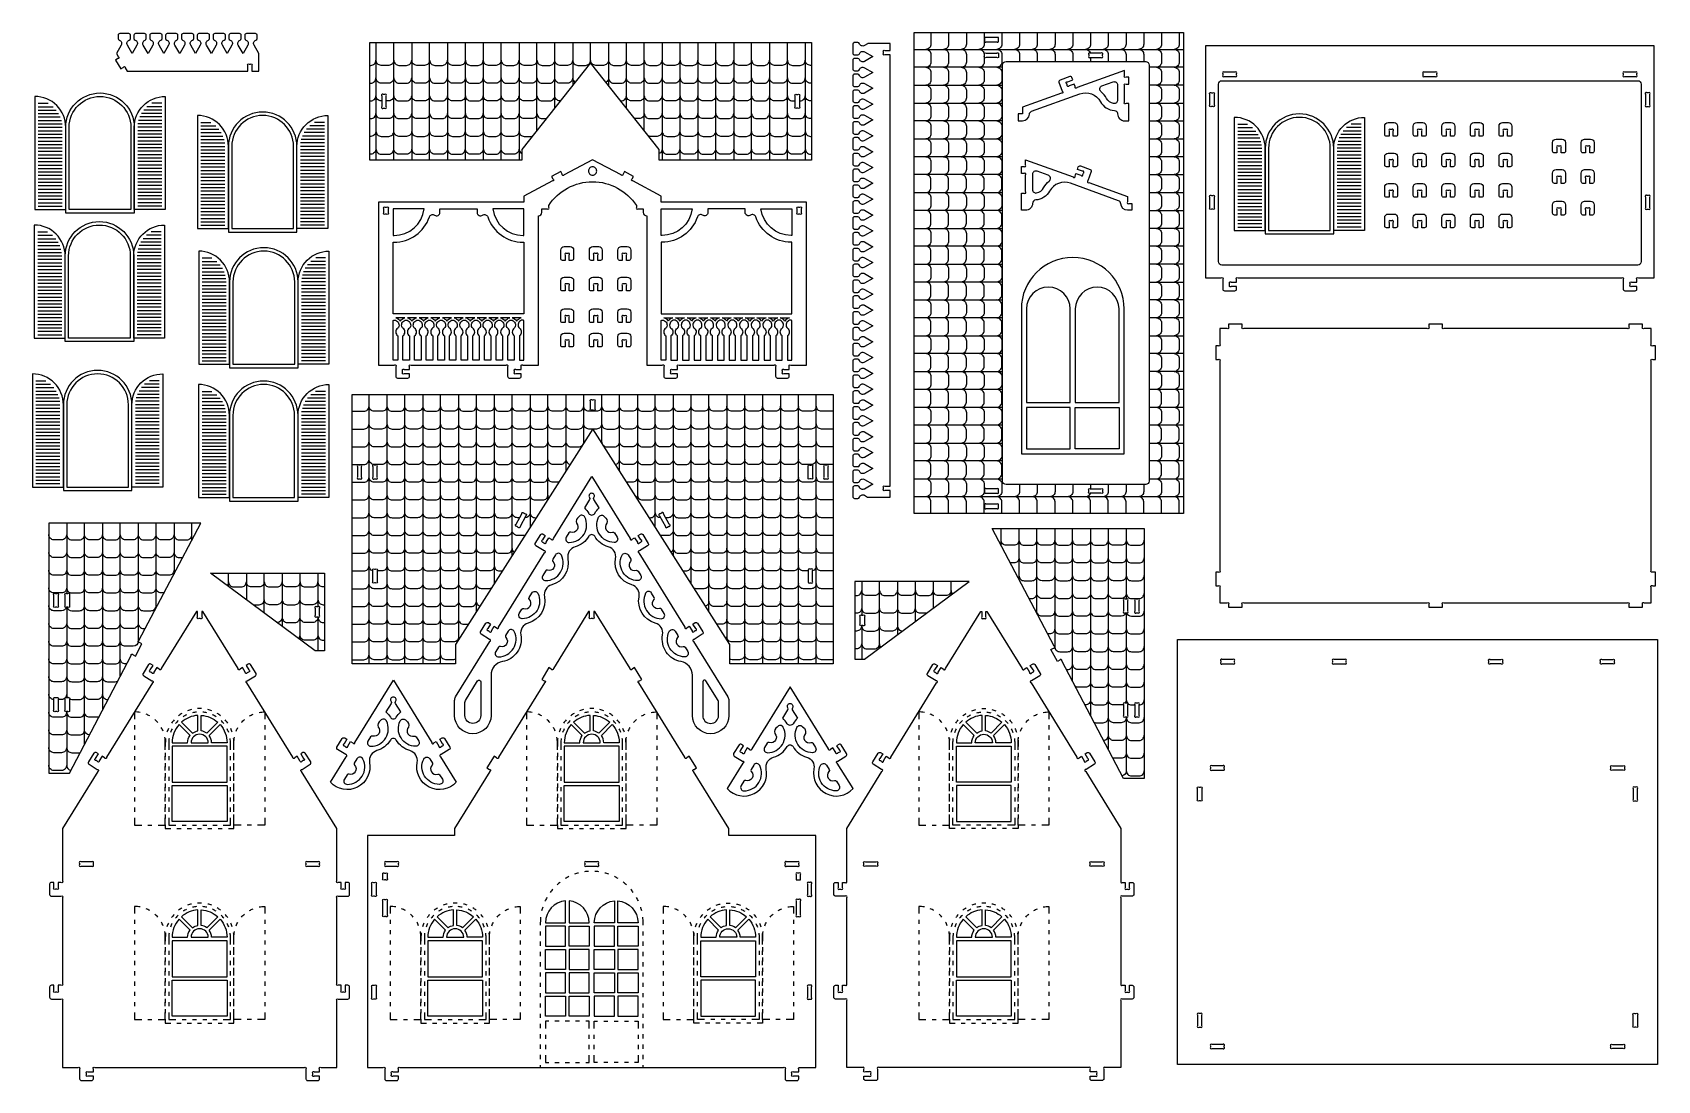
# Model space of a CAD drawing. Extents: x 3760.4 to 3807.8, y 1443.9 to 1474.5.
import ezdxf

# ---------------------------------------------------------------- set-up
doc = ezdxf.new("R2010")
doc.units = 0
doc.header["$MEASUREMENT"] = 0
doc.layers.add('LAYER1', color=18, linetype='CONTINUOUS')

msp = doc.modelspace()

# ---------------------------------------------------------------- linework, layer by layer
at = {"layer": 'LAYER1'}
for points in [[(3762.876, 1473.9), (3762.933, 1473.808, -1), (3762.918, 1473.747), (3762.85, 1473.705), (3763.007, 1473.449), (3763.076, 1473.492, -1), (3763.137, 1473.477), (3763.193, 1473.386), (3766.707, 1473.386), (3766.707, 1473.542, -1), (3766.751, 1473.586), (3766.788, 1473.586, -1), (3766.832, 1473.542), (3766.832, 1473.386), (3767.032, 1473.386), (3767.032, 1473.9), (3766.893, 1474.142, -0.475677), (3766.948, 1474.287, 0.32375), (3766.982, 1474.334), (3766.982, 1474.428, 0.414214), (3766.932, 1474.478), (3766.67, 1474.478, 0.414214), (3766.62, 1474.428), (3766.62, 1474.334, 0.32375), (3766.655, 1474.287, -0.475677), (3766.71, 1474.142), (3766.57, 1473.9), (3766.431, 1474.142, -0.475677), (3766.486, 1474.287, 0.32375), (3766.52, 1474.334), (3766.52, 1474.428, 0.414214), (3766.47, 1474.478), (3766.209, 1474.478, 0.414214), (3766.159, 1474.428), (3766.159, 1474.334, 0.32375), (3766.193, 1474.287, -0.475677), (3766.248, 1474.142), (3766.109, 1473.9), (3765.969, 1474.142, -0.475677), (3766.024, 1474.287, 0.32375), (3766.059, 1474.334), (3766.059, 1474.428, 0.414214), (3766.009, 1474.478), (3765.747, 1474.478, 0.414214), (3765.697, 1474.428), (3765.697, 1474.334, 0.32375), (3765.731, 1474.287, -0.475677), (3765.786, 1474.142), (3765.647, 1473.9), (3765.507, 1474.142, -0.475677), (3765.562, 1474.287, 0.32375), (3765.597, 1474.334), (3765.597, 1474.428, 0.414214), (3765.547, 1474.478), (3765.285, 1474.478, 0.414214), (3765.235, 1474.428), (3765.235, 1474.334, 0.32375), (3765.269, 1474.287, -0.475677), (3765.325, 1474.142), (3765.185, 1473.9), (3765.045, 1474.142, -0.475677), (3765.101, 1474.287, 0.32375), (3765.135, 1474.334), (3765.135, 1474.428, 0.414214), (3765.085, 1474.478), (3764.823, 1474.478, 0.414214), (3764.773, 1474.428), (3764.773, 1474.334, 0.32375), (3764.807, 1474.287, -0.475677), (3764.863, 1474.142), (3764.723, 1473.9), (3764.583, 1474.142, -0.475677), (3764.639, 1474.287, 0.32375), (3764.673, 1474.334), (3764.673, 1474.428, 0.414214), (3764.623, 1474.478), (3764.361, 1474.478, 0.414214), (3764.311, 1474.428), (3764.311, 1474.334, 0.32375), (3764.346, 1474.287, -0.475677), (3764.401, 1474.142), (3764.261, 1473.9), (3764.122, 1474.142, -0.475677), (3764.177, 1474.287, 0.32375), (3764.211, 1474.334), (3764.211, 1474.428, 0.414214), (3764.161, 1474.478), (3763.899, 1474.478, 0.414214), (3763.849, 1474.428), (3763.849, 1474.334, 0.32375), (3763.884, 1474.287, -0.475677), (3763.939, 1474.142), (3763.799, 1473.9), (3763.66, 1474.142, -0.475677), (3763.715, 1474.287, 0.32375), (3763.749, 1474.334), (3763.749, 1474.428, 0.414214), (3763.699, 1474.478), (3763.438, 1474.478, 0.414214), (3763.388, 1474.428), (3763.388, 1474.334, 0.32375), (3763.422, 1474.287, -0.475677), (3763.477, 1474.142), (3763.338, 1473.9), (3763.198, 1474.142, -0.475677), (3763.253, 1474.287, 0.32375), (3763.288, 1474.334), (3763.288, 1474.428, 0.414214), (3763.238, 1474.478), (3762.976, 1474.478, 0.414214), (3762.926, 1474.428), (3762.926, 1474.334, 0.32375), (3762.96, 1474.287, -0.475677), (3763.015, 1474.142)], [(3788.204, 1474.315), (3788.204, 1474.278, 1), (3788.249, 1474.234), (3788.56, 1474.234, 1), (3788.604, 1474.278), (3788.604, 1474.315, 1), (3788.56, 1474.359), (3788.249, 1474.359, 1)], [(3784.697, 1474.128, -0.475677), (3784.552, 1474.183, 0.32375), (3784.504, 1474.217), (3784.41, 1474.217, 0.414214), (3784.36, 1474.167), (3784.36, 1473.905, 0.414214), (3784.41, 1473.855), (3784.504, 1473.855, 0.32375), (3784.552, 1473.89, -0.475677), (3784.697, 1473.945), (3784.939, 1473.805), (3784.697, 1473.666, -0.475677), (3784.552, 1473.721, 0.32375), (3784.504, 1473.755), (3784.41, 1473.755, 0.414214), (3784.36, 1473.705), (3784.36, 1473.444, 0.414214), (3784.41, 1473.394), (3784.504, 1473.394, 0.32375), (3784.552, 1473.428, -0.475677), (3784.697, 1473.483), (3784.939, 1473.344), (3784.697, 1473.204, -0.475677), (3784.552, 1473.259, 0.32375), (3784.504, 1473.294), (3784.41, 1473.294, 0.414214), (3784.36, 1473.244), (3784.36, 1472.982, 0.414214), (3784.41, 1472.932), (3784.504, 1472.932, 0.32375), (3784.552, 1472.966, -0.475677), (3784.697, 1473.021), (3784.939, 1472.882), (3784.697, 1472.742, -0.475677), (3784.552, 1472.797, 0.32375), (3784.504, 1472.832), (3784.41, 1472.832, 0.414214), (3784.36, 1472.782), (3784.36, 1472.52, 0.414214), (3784.41, 1472.47), (3784.504, 1472.47, 0.32375), (3784.552, 1472.504, -0.475677), (3784.697, 1472.56), (3784.939, 1472.42), (3784.697, 1472.28, -0.475677), (3784.552, 1472.336, 0.32375), (3784.504, 1472.37), (3784.41, 1472.37, 0.414214), (3784.36, 1472.32), (3784.36, 1472.058, 0.414214), (3784.41, 1472.008), (3784.504, 1472.008, 0.32375), (3784.552, 1472.042, -0.475677), (3784.697, 1472.098), (3784.939, 1471.958), (3784.697, 1471.818, -0.475677), (3784.552, 1471.874, 0.32375), (3784.504, 1471.908), (3784.41, 1471.908, 0.414214), (3784.36, 1471.858), (3784.36, 1471.596, 0.414214), (3784.41, 1471.546), (3784.504, 1471.546, 0.32375), (3784.552, 1471.581, -0.475677), (3784.697, 1471.636), (3784.939, 1471.496), (3784.697, 1471.357, -0.475677), (3784.552, 1471.412, 0.32375), (3784.504, 1471.446), (3784.41, 1471.446, 0.414214), (3784.36, 1471.396), (3784.36, 1471.134, 0.414214), (3784.41, 1471.084), (3784.504, 1471.084, 0.32375), (3784.552, 1471.119, -0.475677), (3784.697, 1471.174), (3784.939, 1471.034), (3784.697, 1470.895, -0.475677), (3784.552, 1470.95, 0.32375), (3784.504, 1470.984), (3784.41, 1470.984, 0.414214), (3784.36, 1470.934), (3784.36, 1470.673, 0.414214), (3784.41, 1470.623), (3784.504, 1470.623, 0.32375), (3784.552, 1470.657, -0.475677), (3784.697, 1470.712), (3784.939, 1470.573), (3784.697, 1470.433, -0.475677), (3784.552, 1470.488, 0.32375), (3784.504, 1470.523), (3784.41, 1470.523, 0.414214), (3784.36, 1470.473), (3784.36, 1470.211, 0.414214), (3784.41, 1470.161), (3784.504, 1470.161, 0.32375), (3784.552, 1470.195, -0.475677), (3784.697, 1470.25), (3784.939, 1470.111), (3784.697, 1469.971, -0.475677), (3784.552, 1470.026, 0.32375), (3784.504, 1470.061), (3784.41, 1470.061, 0.414214), (3784.36, 1470.011), (3784.36, 1469.749, 0.414214), (3784.41, 1469.699), (3784.504, 1469.699, 0.32375), (3784.552, 1469.733, -0.475677), (3784.697, 1469.789), (3784.939, 1469.649), (3784.697, 1469.509, -0.475677), (3784.552, 1469.565, 0.32375), (3784.504, 1469.599), (3784.41, 1469.599, 0.414214), (3784.36, 1469.549), (3784.36, 1469.287, 0.414214), (3784.41, 1469.237), (3784.504, 1469.237, 0.32375), (3784.552, 1469.271, -0.475677), (3784.697, 1469.327), (3784.939, 1469.187), (3784.697, 1469.047, -0.475677), (3784.552, 1469.103, 0.32375), (3784.504, 1469.137), (3784.41, 1469.137, 0.414214), (3784.36, 1469.087), (3784.36, 1468.825, 0.414214), (3784.41, 1468.775), (3784.504, 1468.775, 0.32375), (3784.552, 1468.81, -0.475677), (3784.697, 1468.865), (3784.939, 1468.725), (3784.697, 1468.586, -0.475677), (3784.552, 1468.641, 0.32375), (3784.504, 1468.675), (3784.41, 1468.675, 0.414214), (3784.36, 1468.625), (3784.36, 1468.363, 0.414214), (3784.41, 1468.313), (3784.504, 1468.313, 0.32375), (3784.552, 1468.348, -0.475677), (3784.697, 1468.403), (3784.939, 1468.263), (3784.697, 1468.124, -0.475677), (3784.552, 1468.179, 0.32375), (3784.504, 1468.213), (3784.41, 1468.213, 0.414214), (3784.36, 1468.163), (3784.36, 1467.902, 0.414214), (3784.41, 1467.852), (3784.504, 1467.852, 0.32375), (3784.552, 1467.886, -0.475677), (3784.697, 1467.941), (3784.939, 1467.802), (3784.697, 1467.662, -0.475677), (3784.552, 1467.717, 0.32375), (3784.504, 1467.752), (3784.41, 1467.752, 0.414214), (3784.36, 1467.702), (3784.36, 1467.44, 0.414214), (3784.41, 1467.39), (3784.504, 1467.39, 0.32375), (3784.552, 1467.424, -0.475677), (3784.697, 1467.479), (3784.939, 1467.34), (3784.697, 1467.2, -0.475677), (3784.552, 1467.255, 0.32375), (3784.504, 1467.29), (3784.41, 1467.29, 0.414214), (3784.36, 1467.24), (3784.36, 1466.978, 0.414214), (3784.41, 1466.928), (3784.504, 1466.928, 0.32375), (3784.552, 1466.962, -0.475677), (3784.697, 1467.018), (3784.939, 1466.878), (3784.697, 1466.738, -0.475677), (3784.552, 1466.794, 0.32375), (3784.504, 1466.828), (3784.41, 1466.828, 0.414214), (3784.36, 1466.778), (3784.36, 1466.516, 0.414214), (3784.41, 1466.466), (3784.504, 1466.466, 0.32375), (3784.552, 1466.5, -0.475677), (3784.697, 1466.556), (3784.939, 1466.416), (3784.697, 1466.276, -0.475677), (3784.552, 1466.332, 0.32375), (3784.504, 1466.366), (3784.41, 1466.366, 0.414214), (3784.36, 1466.316), (3784.36, 1466.054, 0.414214), (3784.41, 1466.004), (3784.504, 1466.004, 0.32375), (3784.552, 1466.039, -0.475677), (3784.697, 1466.094), (3784.939, 1465.954), (3784.697, 1465.815, -0.475677), (3784.552, 1465.87, 0.32375), (3784.504, 1465.904), (3784.41, 1465.904, 0.414214), (3784.36, 1465.854), (3784.36, 1465.592, 0.414214), (3784.41, 1465.542), (3784.504, 1465.542, 0.32375), (3784.552, 1465.577, -0.475677), (3784.697, 1465.632), (3784.939, 1465.492), (3784.697, 1465.353, -0.475677), (3784.552, 1465.408, 0.32375), (3784.504, 1465.442), (3784.41, 1465.442, 0.414214), (3784.36, 1465.392), (3784.36, 1465.131, 0.414214), (3784.41, 1465.081), (3784.504, 1465.081, 0.32375), (3784.552, 1465.115, -0.475677), (3784.697, 1465.17), (3784.939, 1465.031), (3784.697, 1464.891, -0.475677), (3784.552, 1464.946, 0.32375), (3784.504, 1464.981), (3784.41, 1464.981, 0.414214), (3784.36, 1464.931), (3784.36, 1464.669, 0.414214), (3784.41, 1464.619), (3784.504, 1464.619, 0.32375), (3784.552, 1464.653, -0.475677), (3784.697, 1464.708), (3784.939, 1464.569), (3784.697, 1464.429, -0.475677), (3784.552, 1464.484, 0.32375), (3784.504, 1464.519), (3784.41, 1464.519, 0.414214), (3784.36, 1464.469), (3784.36, 1464.207, 0.414214), (3784.41, 1464.157), (3784.504, 1464.157, 0.32375), (3784.552, 1464.191, -0.475677), (3784.697, 1464.247), (3784.939, 1464.107), (3784.697, 1463.967, -0.475677), (3784.552, 1464.023, 0.32375), (3784.504, 1464.057), (3784.41, 1464.057, 0.414214), (3784.36, 1464.007), (3784.36, 1463.745, 0.414214), (3784.41, 1463.695), (3784.504, 1463.695, 0.32375), (3784.552, 1463.729, -0.475677), (3784.697, 1463.785), (3784.939, 1463.645), (3784.697, 1463.505, -0.475677), (3784.552, 1463.561, 0.32375), (3784.504, 1463.595), (3784.41, 1463.595, 0.414214), (3784.36, 1463.545), (3784.36, 1463.283, 0.414214), (3784.41, 1463.233), (3784.504, 1463.233, 0.32375), (3784.552, 1463.268, -0.475677), (3784.697, 1463.323), (3784.939, 1463.183), (3784.697, 1463.044, -0.475677), (3784.552, 1463.099, 0.32375), (3784.504, 1463.133), (3784.41, 1463.133, 0.414214), (3784.36, 1463.083), (3784.36, 1462.821, 0.414214), (3784.41, 1462.771), (3784.504, 1462.771, 0.32375), (3784.552, 1462.806, -0.475677), (3784.697, 1462.861), (3784.939, 1462.721), (3784.697, 1462.582, -0.475677), (3784.552, 1462.637, 0.32375), (3784.504, 1462.671), (3784.41, 1462.671, 0.414214), (3784.36, 1462.621), (3784.36, 1462.36, 0.414214), (3784.41, 1462.31), (3784.504, 1462.31, 0.32375), (3784.552, 1462.344, -0.475677), (3784.697, 1462.399), (3784.939, 1462.26), (3784.697, 1462.12, -0.475677), (3784.552, 1462.175, 0.32375), (3784.504, 1462.21), (3784.41, 1462.21, 0.414214), (3784.36, 1462.16), (3784.36, 1461.898, 0.414214), (3784.41, 1461.848), (3784.504, 1461.848, 0.32375), (3784.552, 1461.882, -0.475677), (3784.697, 1461.937), (3784.939, 1461.798), (3784.697, 1461.658, -0.475677), (3784.552, 1461.713, 0.32375), (3784.504, 1461.748), (3784.41, 1461.748, 0.414214), (3784.36, 1461.698), (3784.36, 1461.436, 0.414214), (3784.41, 1461.386), (3784.504, 1461.386, 0.32375), (3784.552, 1461.42, -0.475677), (3784.697, 1461.476), (3784.939, 1461.336), (3784.697, 1461.196, -0.475677), (3784.552, 1461.252, 0.32375), (3784.504, 1461.286), (3784.41, 1461.286, 0.414214), (3784.36, 1461.236), (3784.36, 1460.974, 0.414214), (3784.41, 1460.924), (3784.504, 1460.924, 0.32375), (3784.552, 1460.958, -0.475677), (3784.697, 1461.014), (3784.786, 1460.962, 0.131652), (3784.811, 1460.956), (3785.452, 1460.956), (3785.452, 1461.156), (3785.297, 1461.156, -1), (3785.252, 1461.2), (3785.252, 1461.236, -1), (3785.297, 1461.281), (3785.452, 1461.281), (3785.452, 1473.861), (3785.297, 1473.861, -1), (3785.252, 1473.905), (3785.252, 1473.941, -1), (3785.297, 1473.986), (3785.452, 1473.986), (3785.452, 1474.186), (3784.811, 1474.186, 0.131652), (3784.786, 1474.179)], [(3788.56, 1473.784), (3788.249, 1473.784, -1), (3788.204, 1473.828), (3788.204, 1473.865, -1), (3788.249, 1473.909), (3788.56, 1473.909, -1), (3788.604, 1473.865), (3788.604, 1473.828, -1)], [(3791.241, 1473.865), (3791.241, 1473.828, 1), (3791.285, 1473.784), (3791.597, 1473.784, 1), (3791.641, 1473.828), (3791.641, 1473.865, 1), (3791.597, 1473.909), (3791.285, 1473.909, 1)], [(3807.732, 1474.123), (3794.652, 1474.123), (3794.652, 1467.353), (3795.108, 1467.353, -1), (3795.152, 1467.308), (3795.152, 1467.028, 0.414214), (3795.202, 1466.978), (3795.502, 1466.978, 0.414214), (3795.552, 1467.028), (3795.552, 1467.103), (3795.396, 1467.103, -1), (3795.352, 1467.147), (3795.352, 1467.183, -1), (3795.396, 1467.228), (3795.552, 1467.228), (3795.552, 1467.308, -1), (3795.596, 1467.353), (3806.788, 1467.353, -1), (3806.832, 1467.308), (3806.832, 1467.028, 0.414214), (3806.882, 1466.978), (3807.182, 1466.978, 0.414214), (3807.232, 1467.028), (3807.232, 1467.103), (3807.076, 1467.103, -1), (3807.032, 1467.147), (3807.032, 1467.183, -1), (3807.076, 1467.228), (3807.232, 1467.228), (3807.232, 1467.308, -1), (3807.276, 1467.353), (3807.732, 1467.353)], [(3793.002, 1473.559), (3793.002, 1461.429, -0.414214), (3792.902, 1461.329), (3788.829, 1461.329, -0.414214), (3788.729, 1461.429), (3788.729, 1473.559, -0.414214), (3788.829, 1473.659), (3792.902, 1473.659, -0.414214)], [(3790.749, 1473.195, 0.414214), (3790.685, 1473.225), (3790.403, 1473.123, 0.414214), (3790.373, 1473.059), (3790.469, 1472.795, -1), (3790.442, 1472.738), (3789.309, 1472.329), (3789.309, 1472.134), (3789.184, 1472.134), (3789.184, 1471.934), (3789.309, 1471.934, 0.3991), (3789.509, 1472.123, -0.301728), (3789.575, 1472.212), (3790.977, 1472.719, -0.36851), (3791.584, 1472.49, 0.256171), (3791.99, 1472.233, -0.396051), (3792.084, 1472.134, 0.414214), (3792.284, 1471.934), (3792.409, 1471.934), (3792.409, 1472.434), (3792.329, 1472.434, -1), (3792.284, 1472.478), (3792.284, 1472.96, -1), (3792.329, 1473.004), (3792.409, 1473.004), (3792.409, 1473.204), (3792.329, 1473.204, -1), (3792.284, 1473.248), (3792.284, 1473.404), (3790.901, 1472.904, -1), (3790.845, 1472.931), (3790.817, 1473.007), (3790.671, 1472.954, -1), (3790.614, 1472.98), (3790.602, 1473.015, -1), (3790.628, 1473.071), (3790.775, 1473.124)], [(3795.196, 1473.228), (3795.508, 1473.228, 1), (3795.552, 1473.272), (3795.552, 1473.308, 1), (3795.508, 1473.353), (3795.196, 1473.353, 1), (3795.152, 1473.308), (3795.152, 1473.272, 1)], [(3801.036, 1473.228), (3801.348, 1473.228, 1), (3801.392, 1473.272), (3801.392, 1473.308, 1), (3801.348, 1473.353), (3801.036, 1473.353, 1), (3800.992, 1473.308), (3800.992, 1473.272, 1)], [(3806.876, 1473.228), (3807.188, 1473.228, 1), (3807.232, 1473.272), (3807.232, 1473.308, 1), (3807.188, 1473.353), (3806.876, 1473.353, 1), (3806.832, 1473.308), (3806.832, 1473.272, 1)], [(3792.084, 1472.976), (3792.084, 1472.536, -0.470475), (3791.966, 1472.438, -0.222915), (3791.759, 1472.587, 0.091524), (3791.598, 1472.784, -0.57735), (3791.628, 1472.954), (3791.95, 1473.07, -0.519833)], [(3807.357, 1473.003), (3807.357, 1467.828, -0.414214), (3807.257, 1467.728), (3795.127, 1467.728, -0.414214), (3795.027, 1467.828), (3795.027, 1473.003, -0.414214), (3795.127, 1473.103), (3807.257, 1473.103, -0.414214)], [(3760.499, 1469.345), (3761.399, 1469.345), (3761.399, 1471.745, 0.414214), (3760.499, 1472.645)], [(3763.399, 1471.745), (3763.399, 1469.245), (3761.399, 1469.245), (3761.399, 1471.745, -1)], [(3763.299, 1471.745), (3763.299, 1469.345), (3761.499, 1469.345), (3761.499, 1471.745, -1)], [(3764.299, 1469.345), (3763.399, 1469.345), (3763.399, 1471.745, -0.414214), (3764.299, 1472.645)], [(3770.62, 1472.66), (3770.62, 1472.348, 1), (3770.664, 1472.304), (3770.701, 1472.304, 1), (3770.745, 1472.348), (3770.745, 1472.66, 1), (3770.701, 1472.704), (3770.664, 1472.704, 1)], [(3782.8, 1472.66), (3782.8, 1472.348, -1), (3782.756, 1472.304), (3782.719, 1472.304, -1), (3782.675, 1472.348), (3782.675, 1472.66, -1), (3782.719, 1472.704), (3782.756, 1472.704, -1)], [(3794.902, 1472.708), (3794.902, 1472.397, -1), (3794.858, 1472.353), (3794.821, 1472.353, -1), (3794.777, 1472.397), (3794.777, 1472.708, -1), (3794.821, 1472.753), (3794.858, 1472.753, -1)], [(3807.482, 1472.708), (3807.482, 1472.397, 1), (3807.526, 1472.353), (3807.563, 1472.353, 1), (3807.607, 1472.397), (3807.607, 1472.708, 1), (3807.563, 1472.753), (3807.526, 1472.753, 1)], [(3765.244, 1468.789), (3766.144, 1468.789), (3766.144, 1471.189, 0.414214), (3765.244, 1472.089)], [(3766.144, 1471.189), (3766.144, 1468.689), (3768.144, 1468.689), (3768.144, 1471.189, 1)], [(3766.244, 1471.189), (3766.244, 1468.789), (3768.044, 1468.789), (3768.044, 1471.189, 1)], [(3769.044, 1468.789), (3768.144, 1468.789), (3768.144, 1471.189, -0.414214), (3769.044, 1472.089)], [(3795.488, 1468.735), (3796.388, 1468.735), (3796.388, 1471.135, 0.414214), (3795.488, 1472.035)], [(3796.388, 1471.135), (3796.388, 1468.635), (3798.388, 1468.635), (3798.388, 1471.135, 1)], [(3796.488, 1471.135), (3796.488, 1468.735), (3798.288, 1468.735), (3798.288, 1471.135, 1)], [(3799.288, 1468.735), (3798.388, 1468.735), (3798.388, 1471.135, -0.414214), (3799.288, 1472.035)], [(3799.876, 1471.532), (3799.876, 1471.782, -0.414214), (3799.976, 1471.882), (3800.151, 1471.882, -0.414214), (3800.251, 1471.782), (3800.251, 1471.532, -0.414214), (3800.201, 1471.482), (3800.126, 1471.482), (3800.126, 1471.637, 1), (3800.082, 1471.682), (3800.046, 1471.682, 1), (3800.001, 1471.637), (3800.001, 1471.482), (3799.926, 1471.482, -0.414214)], [(3800.71, 1471.532), (3800.71, 1471.782, -0.414214), (3800.81, 1471.882), (3800.985, 1471.882, -0.414214), (3801.085, 1471.782), (3801.085, 1471.532, -0.414214), (3801.035, 1471.482), (3800.96, 1471.482), (3800.96, 1471.637, 1), (3800.916, 1471.682), (3800.879, 1471.682, 1), (3800.835, 1471.637), (3800.835, 1471.482), (3800.76, 1471.482, -0.414214)], [(3801.543, 1471.532), (3801.543, 1471.782, -0.414214), (3801.643, 1471.882), (3801.818, 1471.882, -0.414214), (3801.918, 1471.782), (3801.918, 1471.532, -0.414214), (3801.868, 1471.482), (3801.793, 1471.482), (3801.793, 1471.637, 1), (3801.749, 1471.682), (3801.713, 1471.682, 1), (3801.668, 1471.637), (3801.668, 1471.482), (3801.593, 1471.482, -0.414214)], [(3802.377, 1471.532), (3802.377, 1471.782, -0.414214), (3802.477, 1471.882), (3802.652, 1471.882, -0.414214), (3802.752, 1471.782), (3802.752, 1471.532, -0.414214), (3802.702, 1471.482), (3802.627, 1471.482), (3802.627, 1471.637, 1), (3802.582, 1471.682), (3802.546, 1471.682, 1), (3802.502, 1471.637), (3802.502, 1471.482), (3802.427, 1471.482, -0.414214)], [(3803.21, 1471.532), (3803.21, 1471.782, -0.414214), (3803.31, 1471.882), (3803.485, 1471.882, -0.414214), (3803.585, 1471.782), (3803.585, 1471.532, -0.414214), (3803.535, 1471.482), (3803.46, 1471.482), (3803.46, 1471.637, 1), (3803.416, 1471.682), (3803.38, 1471.682, 1), (3803.335, 1471.637), (3803.335, 1471.482), (3803.26, 1471.482, -0.414214)], [(3799.876, 1470.643), (3799.876, 1470.893, -0.414214), (3799.976, 1470.993), (3800.151, 1470.993, -0.414214), (3800.251, 1470.893), (3800.251, 1470.643, -0.414214), (3800.201, 1470.593), (3800.126, 1470.593), (3800.126, 1470.748, 1), (3800.082, 1470.793), (3800.046, 1470.793, 1), (3800.001, 1470.748), (3800.001, 1470.593), (3799.926, 1470.593, -0.414214)], [(3800.71, 1470.643), (3800.71, 1470.893, -0.414214), (3800.81, 1470.993), (3800.985, 1470.993, -0.414214), (3801.085, 1470.893), (3801.085, 1470.643, -0.414214), (3801.035, 1470.593), (3800.96, 1470.593), (3800.96, 1470.748, 1), (3800.916, 1470.793), (3800.879, 1470.793, 1), (3800.835, 1470.748), (3800.835, 1470.593), (3800.76, 1470.593, -0.414214)], [(3801.543, 1470.643), (3801.543, 1470.893, -0.414214), (3801.643, 1470.993), (3801.818, 1470.993, -0.414214), (3801.918, 1470.893), (3801.918, 1470.643, -0.414214), (3801.868, 1470.593), (3801.793, 1470.593), (3801.793, 1470.748, 1), (3801.749, 1470.793), (3801.713, 1470.793, 1), (3801.668, 1470.748), (3801.668, 1470.593), (3801.593, 1470.593, -0.414214)], [(3802.377, 1470.643), (3802.377, 1470.893, -0.414214), (3802.477, 1470.993), (3802.652, 1470.993, -0.414214), (3802.752, 1470.893), (3802.752, 1470.643, -0.414214), (3802.702, 1470.593), (3802.627, 1470.593), (3802.627, 1470.748, 1), (3802.582, 1470.793), (3802.546, 1470.793, 1), (3802.502, 1470.748), (3802.502, 1470.593), (3802.427, 1470.593, -0.414214)], [(3803.21, 1470.643), (3803.21, 1470.893, -0.414214), (3803.31, 1470.993), (3803.485, 1470.993, -0.414214), (3803.585, 1470.893), (3803.585, 1470.643, -0.414214), (3803.535, 1470.593), (3803.46, 1470.593), (3803.46, 1470.748, 1), (3803.416, 1470.793), (3803.38, 1470.793, 1), (3803.335, 1470.748), (3803.335, 1470.593), (3803.26, 1470.593, -0.414214)], [(3804.774, 1471.049), (3804.774, 1471.299, -0.414214), (3804.874, 1471.399), (3805.049, 1471.399, -0.414214), (3805.149, 1471.299), (3805.149, 1471.049, -0.414214), (3805.099, 1470.999), (3805.024, 1470.999), (3805.024, 1471.154, 1), (3804.98, 1471.199), (3804.944, 1471.199, 1), (3804.899, 1471.154), (3804.899, 1470.999), (3804.824, 1470.999, -0.414214)], [(3805.608, 1471.049), (3805.608, 1471.299, -0.414214), (3805.708, 1471.399), (3805.883, 1471.399, -0.414214), (3805.983, 1471.299), (3805.983, 1471.049, -0.414214), (3805.933, 1470.999), (3805.858, 1470.999), (3805.858, 1471.154, 1), (3805.814, 1471.199), (3805.777, 1471.199, 1), (3805.733, 1471.154), (3805.733, 1470.999), (3805.658, 1470.999, -0.414214)], [(3775.188, 1467.318), (3775.188, 1469.163, 0.414214), (3775.288, 1469.263), (3775.288, 1469.363), (3775.444, 1469.363, 1), (3775.488, 1469.407), (3775.488, 1469.463, -0.542632), (3778.046, 1469.463), (3778.046, 1469.407, 1), (3778.09, 1469.363), (3778.246, 1469.363), (3778.246, 1469.263, 0.414214), (3778.346, 1469.163), (3778.346, 1467.318), (3778.346, 1464.808), (3778.802, 1464.808, -1), (3778.846, 1464.764), (3778.846, 1464.483, 0.414214), (3778.896, 1464.433), (3779.196, 1464.433, 0.414214), (3779.246, 1464.483), (3779.246, 1464.558), (3779.09, 1464.558, -1), (3779.046, 1464.602), (3779.046, 1464.639, -1), (3779.09, 1464.683), (3779.246, 1464.683), (3779.246, 1464.764, -1), (3779.29, 1464.808), (3782.063, 1464.808, -1), (3782.107, 1464.764), (3782.107, 1464.483, 0.414214), (3782.157, 1464.433), (3782.457, 1464.433, 0.414214), (3782.507, 1464.483), (3782.507, 1464.558), (3782.351, 1464.558, -1), (3782.307, 1464.602), (3782.307, 1464.639, -1), (3782.351, 1464.683), (3782.507, 1464.683), (3782.507, 1464.764, -1), (3782.551, 1464.808), (3783.007, 1464.808), (3783.007, 1467.318), (3783.007, 1469.563), (3778.771, 1469.563), (3778.771, 1469.741), (3777.941, 1470.18, -1), (3777.922, 1470.24), (3777.96, 1470.311), (3777.695, 1470.451), (3777.657, 1470.38, -1), (3777.597, 1470.361), (3776.767, 1470.8), (3775.937, 1470.361, -1), (3775.877, 1470.38), (3775.839, 1470.451), (3775.574, 1470.311), (3775.612, 1470.24, -1), (3775.594, 1470.18), (3774.763, 1469.741), (3774.763, 1469.563), (3770.527, 1469.563), (3770.527, 1467.318), (3770.527, 1464.808), (3770.983, 1464.808, -1), (3771.027, 1464.764), (3771.027, 1464.483, 0.414214), (3771.077, 1464.433), (3771.377, 1464.433, 0.414214), (3771.427, 1464.483), (3771.427, 1464.558), (3771.271, 1464.558, -1), (3771.227, 1464.602), (3771.227, 1464.639, -1), (3771.271, 1464.683), (3771.427, 1464.683), (3771.427, 1464.764, -1), (3771.471, 1464.808), (3774.244, 1464.808, -1), (3774.288, 1464.764), (3774.288, 1464.483, 0.414214), (3774.338, 1464.433), (3774.638, 1464.433, 0.414214), (3774.688, 1464.483), (3774.688, 1464.558), (3774.533, 1464.558, -1), (3774.488, 1464.602), (3774.488, 1464.639, -1), (3774.533, 1464.683), (3774.688, 1464.683), (3774.688, 1464.764, -1), (3774.733, 1464.808), (3775.188, 1464.808)], [(3776.767, 1470.592, 0.414214), (3776.645, 1470.47, 0.414214), (3776.767, 1470.348, 0.414214), (3776.889, 1470.47, 0.414214)], [(3790.936, 1470.587, -0.414214), (3791, 1470.617), (3791.282, 1470.515, -0.414214), (3791.312, 1470.451), (3791.217, 1470.187, 1), (3791.244, 1470.131), (3792.376, 1469.722), (3792.376, 1469.571, 1), (3792.421, 1469.526), (3792.501, 1469.526), (3792.501, 1469.326), (3792.376, 1469.326, -0.3991), (3792.177, 1469.516, 0.301728), (3792.111, 1469.605), (3790.709, 1470.111, 0.36851), (3790.101, 1469.883, -0.256171), (3789.695, 1469.626, 0.396051), (3789.601, 1469.526, -0.414214), (3789.401, 1469.326), (3789.276, 1469.326), (3789.276, 1469.826), (3789.357, 1469.826, 1), (3789.401, 1469.871), (3789.401, 1470.352, 1), (3789.357, 1470.397), (3789.276, 1470.397), (3789.276, 1470.597), (3789.357, 1470.597, 1), (3789.401, 1470.641), (3789.401, 1470.797), (3790.784, 1470.297, 1), (3790.841, 1470.323), (3790.868, 1470.399), (3791.015, 1470.346, 1), (3791.071, 1470.373), (3791.084, 1470.407, 1), (3791.057, 1470.464), (3790.911, 1470.517)], [(3789.601, 1470.369), (3789.601, 1469.929, 0.470475), (3789.72, 1469.83, 0.222915), (3789.926, 1469.98, -0.091524), (3790.088, 1470.176, 0.57735), (3790.057, 1470.347), (3789.735, 1470.463, 0.519833)], [(3804.774, 1470.16), (3804.774, 1470.41, -0.414214), (3804.874, 1470.51), (3805.049, 1470.51, -0.414214), (3805.149, 1470.41), (3805.149, 1470.16, -0.414214), (3805.099, 1470.11), (3805.024, 1470.11), (3805.024, 1470.265, 1), (3804.98, 1470.31), (3804.944, 1470.31, 1), (3804.899, 1470.265), (3804.899, 1470.11), (3804.824, 1470.11, -0.414214)], [(3805.608, 1470.16), (3805.608, 1470.41, -0.414214), (3805.708, 1470.51), (3805.883, 1470.51, -0.414214), (3805.983, 1470.41), (3805.983, 1470.16, -0.414214), (3805.933, 1470.11), (3805.858, 1470.11), (3805.858, 1470.265, 1), (3805.814, 1470.31), (3805.777, 1470.31, 1), (3805.733, 1470.265), (3805.733, 1470.11), (3805.658, 1470.11, -0.414214)], [(3799.876, 1469.754), (3799.876, 1470.004, -0.414214), (3799.976, 1470.104), (3800.151, 1470.104, -0.414214), (3800.251, 1470.004), (3800.251, 1469.754, -0.414214), (3800.201, 1469.704), (3800.126, 1469.704), (3800.126, 1469.859, 1), (3800.082, 1469.904), (3800.046, 1469.904, 1), (3800.001, 1469.859), (3800.001, 1469.704), (3799.926, 1469.704, -0.414214)], [(3800.71, 1469.754), (3800.71, 1470.004, -0.414214), (3800.81, 1470.104), (3800.985, 1470.104, -0.414214), (3801.085, 1470.004), (3801.085, 1469.754, -0.414214), (3801.035, 1469.704), (3800.96, 1469.704), (3800.96, 1469.859, 1), (3800.916, 1469.904), (3800.879, 1469.904, 1), (3800.835, 1469.859), (3800.835, 1469.704), (3800.76, 1469.704, -0.414214)], [(3801.543, 1469.754), (3801.543, 1470.004, -0.414214), (3801.643, 1470.104), (3801.818, 1470.104, -0.414214), (3801.918, 1470.004), (3801.918, 1469.754, -0.414214), (3801.868, 1469.704), (3801.793, 1469.704), (3801.793, 1469.859, 1), (3801.749, 1469.904), (3801.713, 1469.904, 1), (3801.668, 1469.859), (3801.668, 1469.704), (3801.593, 1469.704, -0.414214)], [(3802.377, 1469.754), (3802.377, 1470.004, -0.414214), (3802.477, 1470.104), (3802.652, 1470.104, -0.414214), (3802.752, 1470.004), (3802.752, 1469.754, -0.414214), (3802.702, 1469.704), (3802.627, 1469.704), (3802.627, 1469.859, 1), (3802.582, 1469.904), (3802.546, 1469.904, 1), (3802.502, 1469.859), (3802.502, 1469.704), (3802.427, 1469.704, -0.414214)], [(3803.21, 1469.754), (3803.21, 1470.004, -0.414214), (3803.31, 1470.104), (3803.485, 1470.104, -0.414214), (3803.585, 1470.004), (3803.585, 1469.754, -0.414214), (3803.535, 1469.704), (3803.46, 1469.704), (3803.46, 1469.859, 1), (3803.416, 1469.904), (3803.38, 1469.904, 1), (3803.335, 1469.859), (3803.335, 1469.704), (3803.26, 1469.704, -0.414214)], [(3794.902, 1469.708), (3794.902, 1469.397, -1), (3794.858, 1469.353), (3794.821, 1469.353, -1), (3794.777, 1469.397), (3794.777, 1469.708, -1), (3794.821, 1469.753), (3794.858, 1469.753, -1)], [(3804.774, 1469.237), (3804.774, 1469.487, -0.414214), (3804.874, 1469.587), (3805.049, 1469.587, -0.414214), (3805.149, 1469.487), (3805.149, 1469.237, -0.414214), (3805.099, 1469.187), (3805.024, 1469.187), (3805.024, 1469.342, 1), (3804.98, 1469.387), (3804.944, 1469.387, 1), (3804.899, 1469.342), (3804.899, 1469.187), (3804.824, 1469.187, -0.414214)], [(3805.608, 1469.237), (3805.608, 1469.487, -0.414214), (3805.708, 1469.587), (3805.883, 1469.587, -0.414214), (3805.983, 1469.487), (3805.983, 1469.237, -0.414214), (3805.933, 1469.187), (3805.858, 1469.187), (3805.858, 1469.342, 1), (3805.814, 1469.387), (3805.777, 1469.387, 1), (3805.733, 1469.342), (3805.733, 1469.187), (3805.658, 1469.187, -0.414214)], [(3807.482, 1469.708), (3807.482, 1469.397, 1), (3807.526, 1469.353), (3807.563, 1469.353, 1), (3807.607, 1469.397), (3807.607, 1469.708, 1), (3807.563, 1469.753), (3807.526, 1469.753, 1)], [(3770.802, 1469.368), (3770.802, 1469.257, -1), (3770.758, 1469.213), (3770.721, 1469.213, -1), (3770.677, 1469.257), (3770.677, 1469.368, -1), (3770.721, 1469.413), (3770.758, 1469.413, -1)], [(3770.975, 1468.59, 0.376684), (3771.855, 1469.363), (3770.952, 1469.363), (3770.952, 1468.59)], [(3770.952, 1467.318), (3770.952, 1468.39), (3770.975, 1468.39, 0.322075), (3772.006, 1469.131, -0.501769), (3772.158, 1469.181, 0.607857), (3772.316, 1469.262), (3772.316, 1469.363), (3773.4, 1469.363), (3773.4, 1469.262, 0.607857), (3773.558, 1469.181, -0.501769), (3773.71, 1469.131, 0.322075), (3774.741, 1468.39), (3774.763, 1468.39), (3774.763, 1467.318), (3774.763, 1466.308), (3770.952, 1466.308)], [(3774.763, 1468.59), (3774.763, 1469.363), (3773.861, 1469.363, 0.376684), (3774.741, 1468.59)], [(3778.771, 1468.59), (3778.771, 1469.363), (3779.674, 1469.363, -0.376684), (3778.793, 1468.59)], [(3778.771, 1467.318), (3778.771, 1466.308), (3782.582, 1466.308), (3782.582, 1467.318), (3782.582, 1468.39), (3782.56, 1468.39, -0.322075), (3781.529, 1469.131, 0.501769), (3781.376, 1469.181, -0.607857), (3781.219, 1469.262), (3781.219, 1469.363), (3780.134, 1469.363), (3780.134, 1469.262, -0.607857), (3779.977, 1469.181, 0.501769), (3779.824, 1469.131, -0.322075), (3778.793, 1468.39), (3778.771, 1468.39)], [(3782.56, 1468.59, -0.376684), (3781.68, 1469.363), (3782.582, 1469.363), (3782.582, 1468.59)], [(3782.857, 1469.368), (3782.857, 1469.257, -1), (3782.813, 1469.213), (3782.776, 1469.213, -1), (3782.732, 1469.257), (3782.732, 1469.368, -1), (3782.776, 1469.413), (3782.813, 1469.413, -1)], [(3799.876, 1468.865), (3799.876, 1469.115, -0.414214), (3799.976, 1469.215), (3800.151, 1469.215, -0.414214), (3800.251, 1469.115), (3800.251, 1468.865, -0.414214), (3800.201, 1468.815), (3800.126, 1468.815), (3800.126, 1468.97, 1), (3800.082, 1469.015), (3800.046, 1469.015, 1), (3800.001, 1468.97), (3800.001, 1468.815), (3799.926, 1468.815, -0.414214)], [(3800.71, 1468.865), (3800.71, 1469.115, -0.414214), (3800.81, 1469.215), (3800.985, 1469.215, -0.414214), (3801.085, 1469.115), (3801.085, 1468.865, -0.414214), (3801.035, 1468.815), (3800.96, 1468.815), (3800.96, 1468.97, 1), (3800.916, 1469.015), (3800.879, 1469.015, 1), (3800.835, 1468.97), (3800.835, 1468.815), (3800.76, 1468.815, -0.414214)], [(3801.543, 1468.865), (3801.543, 1469.115, -0.414214), (3801.643, 1469.215), (3801.818, 1469.215, -0.414214), (3801.918, 1469.115), (3801.918, 1468.865, -0.414214), (3801.868, 1468.815), (3801.793, 1468.815), (3801.793, 1468.97, 1), (3801.749, 1469.015), (3801.713, 1469.015, 1), (3801.668, 1468.97), (3801.668, 1468.815), (3801.593, 1468.815, -0.414214)], [(3802.377, 1468.865), (3802.377, 1469.115, -0.414214), (3802.477, 1469.215), (3802.652, 1469.215, -0.414214), (3802.752, 1469.115), (3802.752, 1468.865, -0.414214), (3802.702, 1468.815), (3802.627, 1468.815), (3802.627, 1468.97, 1), (3802.582, 1469.015), (3802.546, 1469.015, 1), (3802.502, 1468.97), (3802.502, 1468.815), (3802.427, 1468.815, -0.414214)], [(3803.21, 1468.865), (3803.21, 1469.115, -0.414214), (3803.31, 1469.215), (3803.485, 1469.215, -0.414214), (3803.585, 1469.115), (3803.585, 1468.865, -0.414214), (3803.535, 1468.815), (3803.46, 1468.815), (3803.46, 1468.97, 1), (3803.416, 1469.015), (3803.38, 1469.015, 1), (3803.335, 1468.97), (3803.335, 1468.815), (3803.26, 1468.815, -0.414214)], [(3760.482, 1465.595), (3761.382, 1465.595), (3761.382, 1467.995, 0.414214), (3760.482, 1468.895)], [(3763.382, 1467.995), (3763.382, 1465.495), (3761.382, 1465.495), (3761.382, 1467.995, -1)], [(3763.282, 1467.995), (3763.282, 1465.595), (3761.482, 1465.595), (3761.482, 1467.995, -1)], [(3764.282, 1465.595), (3763.382, 1465.595), (3763.382, 1467.995, -0.414214), (3764.282, 1468.895)], [(3765.278, 1464.834), (3766.178, 1464.834), (3766.178, 1467.234, 0.414214), (3765.278, 1468.134)], [(3766.178, 1467.234), (3766.178, 1464.734), (3768.178, 1464.734), (3768.178, 1467.234, 1)], [(3766.278, 1467.234), (3766.278, 1464.834), (3768.078, 1464.834), (3768.078, 1467.234, 1)], [(3769.078, 1464.834), (3768.178, 1464.834), (3768.178, 1467.234, -0.414214), (3769.078, 1468.134)], [(3775.839, 1467.914), (3775.839, 1468.164, -0.414214), (3775.939, 1468.264), (3776.114, 1468.264, -0.414214), (3776.214, 1468.164), (3776.214, 1467.914, -0.414214), (3776.164, 1467.864), (3776.089, 1467.864), (3776.089, 1468.019, 1), (3776.045, 1468.064), (3776.009, 1468.064, 1), (3775.964, 1468.019), (3775.964, 1467.864), (3775.889, 1467.864, -0.414214)], [(3776.673, 1467.914), (3776.673, 1468.164, -0.414214), (3776.773, 1468.264), (3776.948, 1468.264, -0.414214), (3777.048, 1468.164), (3777.048, 1467.914, -0.414214), (3776.998, 1467.864), (3776.923, 1467.864), (3776.923, 1468.019, 1), (3776.878, 1468.064), (3776.842, 1468.064, 1), (3776.798, 1468.019), (3776.798, 1467.864), (3776.723, 1467.864, -0.414214)], [(3777.506, 1467.914), (3777.506, 1468.164, -0.414214), (3777.606, 1468.264), (3777.781, 1468.264, -0.414214), (3777.881, 1468.164), (3777.881, 1467.914, -0.414214), (3777.831, 1467.864), (3777.756, 1467.864), (3777.756, 1468.019, 1), (3777.712, 1468.064), (3777.675, 1468.064, 1), (3777.631, 1468.019), (3777.631, 1467.864), (3777.556, 1467.864, -0.414214)], [(3792.275, 1462.222), (3792.275, 1466.448, 1), (3789.275, 1466.448), (3789.275, 1462.222)], [(3775.839, 1467.025), (3775.839, 1467.275, -0.414214), (3775.939, 1467.375), (3776.114, 1467.375, -0.414214), (3776.214, 1467.275), (3776.214, 1467.025, -0.414214), (3776.164, 1466.975), (3776.089, 1466.975), (3776.089, 1467.13, 1), (3776.045, 1467.175), (3776.009, 1467.175, 1), (3775.964, 1467.13), (3775.964, 1466.975), (3775.889, 1466.975, -0.414214)], [(3776.673, 1467.025), (3776.673, 1467.275, -0.414214), (3776.773, 1467.375), (3776.948, 1467.375, -0.414214), (3777.048, 1467.275), (3777.048, 1467.025, -0.414214), (3776.998, 1466.975), (3776.923, 1466.975), (3776.923, 1467.13, 1), (3776.878, 1467.175), (3776.842, 1467.175, 1), (3776.798, 1467.13), (3776.798, 1466.975), (3776.723, 1466.975, -0.414214)], [(3777.506, 1467.025), (3777.506, 1467.275, -0.414214), (3777.606, 1467.375), (3777.781, 1467.375, -0.414214), (3777.881, 1467.275), (3777.881, 1467.025, -0.414214), (3777.831, 1466.975), (3777.756, 1466.975), (3777.756, 1467.13, 1), (3777.712, 1467.175), (3777.675, 1467.175, 1), (3777.631, 1467.13), (3777.631, 1466.975), (3777.556, 1466.975, -0.414214)], [(3789.425, 1466.448), (3789.425, 1463.722), (3790.7, 1463.722), (3790.7, 1466.448, 1)], [(3790.85, 1466.448), (3790.85, 1463.722), (3792.125, 1463.722), (3792.125, 1466.448, 1)], [(3775.839, 1466.101), (3775.839, 1466.351, -0.414214), (3775.939, 1466.451), (3776.114, 1466.451, -0.414214), (3776.214, 1466.351), (3776.214, 1466.101, -0.414214), (3776.164, 1466.051), (3776.089, 1466.051), (3776.089, 1466.207, 1), (3776.045, 1466.251), (3776.009, 1466.251, 1), (3775.964, 1466.207), (3775.964, 1466.051), (3775.889, 1466.051, -0.414214)], [(3776.673, 1466.101), (3776.673, 1466.351, -0.414214), (3776.773, 1466.451), (3776.948, 1466.451, -0.414214), (3777.048, 1466.351), (3777.048, 1466.101, -0.414214), (3776.998, 1466.051), (3776.923, 1466.051), (3776.923, 1466.207, 1), (3776.878, 1466.251), (3776.842, 1466.251, 1), (3776.798, 1466.207), (3776.798, 1466.051), (3776.723, 1466.051, -0.414214)], [(3777.506, 1466.101), (3777.506, 1466.351, -0.414214), (3777.606, 1466.451), (3777.781, 1466.451, -0.414214), (3777.881, 1466.351), (3777.881, 1466.101, -0.414214), (3777.831, 1466.051), (3777.756, 1466.051), (3777.756, 1466.207, 1), (3777.712, 1466.251), (3777.675, 1466.251, 1), (3777.631, 1466.207), (3777.631, 1466.051), (3777.556, 1466.051, -0.414214)], [(3770.952, 1466.115, -0.065439), (3770.989, 1466.123, -0.466916), (3771.116, 1465.939, -0.158726), (3771.082, 1465.888, 0.487801), (3771.084, 1465.661), (3771.084, 1464.958), (3770.952, 1464.958)], [(3771.292, 1466.188), (3771.026, 1466.188, -0.196954), (3771.159, 1466.092, -0.196954)], [(3771.202, 1465.939, -0.466916), (3771.329, 1466.123, -0.466916), (3771.456, 1465.939, -0.158726), (3771.422, 1465.888, 0.487801), (3771.424, 1465.661), (3771.424, 1464.958), (3771.234, 1464.958), (3771.234, 1465.661, 0.487801), (3771.236, 1465.888, -0.158726)], [(3771.632, 1466.188), (3771.366, 1466.188, -0.196954), (3771.499, 1466.092, -0.196954)], [(3771.542, 1465.939, -0.466916), (3771.669, 1466.123, -0.466916), (3771.796, 1465.939, -0.158726), (3771.762, 1465.888, 0.487801), (3771.764, 1465.661), (3771.764, 1464.958), (3771.574, 1464.958), (3771.574, 1465.661, 0.487801), (3771.576, 1465.888, -0.158726)], [(3771.839, 1466.092, -0.196954), (3771.971, 1466.188), (3771.706, 1466.188, -0.196954)], [(3771.881, 1465.939, -0.466916), (3772.008, 1466.123, -0.466916), (3772.136, 1465.939, -0.158726), (3772.101, 1465.888, 0.487801), (3772.103, 1465.661), (3772.103, 1464.958), (3771.914, 1464.958), (3771.914, 1465.661, 0.487801), (3771.916, 1465.888, -0.158726)], [(3772.311, 1466.188), (3772.046, 1466.188, -0.196954), (3772.178, 1466.092, -0.196954)], [(3772.221, 1465.939, -0.466916), (3772.348, 1466.123, -0.466916), (3772.475, 1465.939, -0.158726), (3772.441, 1465.888, 0.487801), (3772.443, 1465.661), (3772.443, 1464.958), (3772.253, 1464.958), (3772.253, 1465.661, 0.487801), (3772.255, 1465.888, -0.158726)], [(3772.651, 1466.188), (3772.385, 1466.188, -0.196954), (3772.518, 1466.092, -0.196954)], [(3772.561, 1465.939, -0.466916), (3772.688, 1466.123, -0.466916), (3772.815, 1465.939, -0.158726), (3772.781, 1465.888, 0.487801), (3772.783, 1465.661), (3772.783, 1464.958), (3772.593, 1464.958), (3772.593, 1465.661, 0.487801), (3772.595, 1465.888, -0.158726)], [(3772.99, 1466.188), (3772.725, 1466.188, -0.196954), (3772.858, 1466.092, -0.196954)], [(3772.901, 1465.939, -0.466916), (3773.028, 1466.123, -0.466916), (3773.155, 1465.939, -0.158726), (3773.121, 1465.888, 0.487801), (3773.123, 1465.661), (3773.123, 1464.958), (3772.933, 1464.958), (3772.933, 1465.661, 0.487801), (3772.935, 1465.888, -0.158726)], [(3773.198, 1466.092, -0.196954), (3773.33, 1466.188), (3773.065, 1466.188, -0.196954)], [(3773.24, 1465.939, -0.466916), (3773.367, 1466.123, -0.466916), (3773.494, 1465.939, -0.158726), (3773.46, 1465.888, 0.487801), (3773.462, 1465.661), (3773.462, 1464.958), (3773.273, 1464.958), (3773.273, 1465.661, 0.487801), (3773.274, 1465.888, -0.158726)], [(3773.67, 1466.188), (3773.405, 1466.188, -0.196954), (3773.537, 1466.092, -0.196954)], [(3773.58, 1465.939, -0.466916), (3773.707, 1466.123, -0.466916), (3773.834, 1465.939, -0.158726), (3773.8, 1465.888, 0.487801), (3773.802, 1465.661), (3773.802, 1464.958), (3773.612, 1464.958), (3773.612, 1465.661, 0.487801), (3773.614, 1465.888, -0.158726)], [(3773.877, 1466.092, -0.196954), (3774.01, 1466.188), (3773.744, 1466.188, -0.196954)], [(3773.92, 1465.939, -0.466916), (3774.047, 1466.123, -0.466916), (3774.174, 1465.939, -0.158726), (3774.14, 1465.888, 0.487801), (3774.142, 1465.661), (3774.142, 1464.958), (3773.952, 1464.958), (3773.952, 1465.661, 0.487801), (3773.954, 1465.888, -0.158726)], [(3774.349, 1466.188), (3774.084, 1466.188, -0.196954), (3774.217, 1466.092, -0.196954)], [(3774.26, 1465.939, -0.466916), (3774.387, 1466.123, -0.466916), (3774.514, 1465.939, -0.158726), (3774.48, 1465.888, 0.487801), (3774.481, 1465.661), (3774.481, 1464.958), (3774.292, 1464.958), (3774.292, 1465.661, 0.487801), (3774.294, 1465.888, -0.158726)], [(3774.689, 1466.188), (3774.424, 1466.188, -0.196954), (3774.556, 1466.092, -0.196954)], [(3774.763, 1466.115, 0.065439), (3774.726, 1466.123, 0.466916), (3774.599, 1465.939, 0.158726), (3774.633, 1465.888, -0.487801), (3774.631, 1465.661), (3774.631, 1464.958), (3774.763, 1464.958)], [(3775.839, 1465.39), (3775.839, 1465.64, -0.414214), (3775.939, 1465.74), (3776.114, 1465.74, -0.414214), (3776.214, 1465.64), (3776.214, 1465.39, -0.414214), (3776.164, 1465.34), (3776.089, 1465.34), (3776.089, 1465.496, 1), (3776.045, 1465.54), (3776.009, 1465.54, 1), (3775.964, 1465.496), (3775.964, 1465.34), (3775.889, 1465.34, -0.414214)], [(3776.673, 1465.39), (3776.673, 1465.64, -0.414214), (3776.773, 1465.74), (3776.948, 1465.74, -0.414214), (3777.048, 1465.64), (3777.048, 1465.39, -0.414214), (3776.998, 1465.34), (3776.923, 1465.34), (3776.923, 1465.496, 1), (3776.878, 1465.54), (3776.842, 1465.54, 1), (3776.798, 1465.496), (3776.798, 1465.34), (3776.723, 1465.34, -0.414214)], [(3777.506, 1465.39), (3777.506, 1465.64, -0.414214), (3777.606, 1465.74), (3777.781, 1465.74, -0.414214), (3777.881, 1465.64), (3777.881, 1465.39, -0.414214), (3777.831, 1465.34), (3777.756, 1465.34), (3777.756, 1465.496, 1), (3777.712, 1465.54), (3777.675, 1465.54, 1), (3777.631, 1465.496), (3777.631, 1465.34), (3777.556, 1465.34, -0.414214)], [(3778.771, 1466.115, -0.065439), (3778.808, 1466.123, -0.466916), (3778.935, 1465.939, -0.158726), (3778.901, 1465.888, 0.487801), (3778.903, 1465.661), (3778.903, 1464.958), (3778.771, 1464.958)], [(3778.845, 1466.188), (3779.111, 1466.188, 0.196954), (3778.978, 1466.092, 0.196954)], [(3779.275, 1465.939, 0.466916), (3779.148, 1466.123, 0.466916), (3779.021, 1465.939, 0.158726), (3779.055, 1465.888, -0.487801), (3779.053, 1465.661), (3779.053, 1464.958), (3779.243, 1464.958), (3779.243, 1465.661, -0.487801), (3779.241, 1465.888, 0.158726)], [(3779.185, 1466.188), (3779.45, 1466.188, 0.196954), (3779.318, 1466.092, 0.196954)], [(3779.615, 1465.939, 0.466916), (3779.487, 1466.123, 0.466916), (3779.36, 1465.939, 0.158726), (3779.395, 1465.888, -0.487801), (3779.393, 1465.661), (3779.393, 1464.958), (3779.582, 1464.958), (3779.582, 1465.661, -0.487801), (3779.58, 1465.888, 0.158726)], [(3779.657, 1466.092, 0.196954), (3779.525, 1466.188), (3779.79, 1466.188, 0.196954)], [(3779.954, 1465.939, 0.466916), (3779.827, 1466.123, 0.466916), (3779.7, 1465.939, 0.158726), (3779.734, 1465.888, -0.487801), (3779.732, 1465.661), (3779.732, 1464.958), (3779.922, 1464.958), (3779.922, 1465.661, -0.487801), (3779.92, 1465.888, 0.158726)], [(3779.864, 1466.188), (3780.13, 1466.188, 0.196954), (3779.997, 1466.092, 0.196954)], [(3780.294, 1465.939, 0.466916), (3780.167, 1466.123, 0.466916), (3780.04, 1465.939, 0.158726), (3780.074, 1465.888, -0.487801), (3780.072, 1465.661), (3780.072, 1464.958), (3780.262, 1464.958), (3780.262, 1465.661, -0.487801), (3780.26, 1465.888, 0.158726)], [(3780.337, 1466.092, 0.196954), (3780.204, 1466.188), (3780.469, 1466.188, 0.196954)], [(3780.634, 1465.939, 0.466916), (3780.507, 1466.123, 0.466916), (3780.38, 1465.939, 0.158726), (3780.414, 1465.888, -0.487801), (3780.412, 1465.661), (3780.412, 1464.958), (3780.602, 1464.958), (3780.602, 1465.661, -0.487801), (3780.6, 1465.888, 0.158726)], [(3780.544, 1466.188), (3780.809, 1466.188, 0.196954), (3780.677, 1466.092, 0.196954)], [(3780.973, 1465.939, 0.466916), (3780.846, 1466.123, 0.466916), (3780.719, 1465.939, 0.158726), (3780.753, 1465.888, -0.487801), (3780.752, 1465.661), (3780.752, 1464.958), (3780.941, 1464.958), (3780.941, 1465.661, -0.487801), (3780.939, 1465.888, 0.158726)], [(3780.884, 1466.188), (3781.149, 1466.188, 0.196954), (3781.016, 1466.092, 0.196954)], [(3781.313, 1465.939, 0.466916), (3781.186, 1466.123, 0.466916), (3781.059, 1465.939, 0.158726), (3781.093, 1465.888, -0.487801), (3781.091, 1465.661), (3781.091, 1464.958), (3781.281, 1464.958), (3781.281, 1465.661, -0.487801), (3781.279, 1465.888, 0.158726)], [(3781.223, 1466.188), (3781.489, 1466.188, 0.196954), (3781.356, 1466.092, 0.196954)], [(3781.653, 1465.939, 0.466916), (3781.526, 1466.123, 0.466916), (3781.399, 1465.939, 0.158726), (3781.433, 1465.888, -0.487801), (3781.431, 1465.661), (3781.431, 1464.958), (3781.621, 1464.958), (3781.621, 1465.661, -0.487801), (3781.619, 1465.888, 0.158726)], [(3781.696, 1466.092, 0.196954), (3781.563, 1466.188), (3781.828, 1466.188, 0.196954)], [(3781.993, 1465.939, 0.466916), (3781.866, 1466.123, 0.466916), (3781.739, 1465.939, 0.158726), (3781.773, 1465.888, -0.487801), (3781.771, 1465.661), (3781.771, 1464.958), (3781.96, 1464.958), (3781.96, 1465.661, -0.487801), (3781.959, 1465.888, 0.158726)], [(3781.903, 1466.188), (3782.168, 1466.188, 0.196954), (3782.035, 1466.092, 0.196954)], [(3782.332, 1465.939, 0.466916), (3782.205, 1466.123, 0.466916), (3782.078, 1465.939, 0.158726), (3782.112, 1465.888, -0.487801), (3782.11, 1465.661), (3782.11, 1464.958), (3782.3, 1464.958), (3782.3, 1465.661, -0.487801), (3782.298, 1465.888, 0.158726)], [(3782.243, 1466.188), (3782.508, 1466.188, 0.196954), (3782.375, 1466.092, 0.196954)], [(3782.582, 1466.115, 0.065439), (3782.545, 1466.123, 0.466916), (3782.418, 1465.939, 0.158726), (3782.452, 1465.888, -0.487801), (3782.45, 1465.661), (3782.45, 1464.958), (3782.582, 1464.958)], [(3801.559, 1457.75), (3801.559, 1457.83, -1), (3801.603, 1457.875), (3806.955, 1457.875, -1), (3806.999, 1457.83), (3806.999, 1457.75), (3807.399, 1457.75), (3807.399, 1457.83, -1), (3807.443, 1457.875), (3807.649, 1457.875), (3807.649, 1458.33, -1), (3807.693, 1458.375), (3807.774, 1458.375), (3807.774, 1458.775), (3807.693, 1458.775, -1), (3807.649, 1458.819), (3807.649, 1464.93, -1), (3807.693, 1464.975), (3807.774, 1464.975), (3807.774, 1465.375), (3807.693, 1465.375, -1), (3807.649, 1465.419), (3807.649, 1465.875), (3807.443, 1465.875, -1), (3807.399, 1465.919), (3807.399, 1466), (3806.999, 1466), (3806.999, 1465.919, -1), (3806.955, 1465.875), (3801.603, 1465.875, -1), (3801.559, 1465.919), (3801.559, 1466), (3801.159, 1466), (3801.159, 1465.919, -1), (3801.115, 1465.875), (3795.763, 1465.875, -1), (3795.719, 1465.919), (3795.719, 1466), (3795.319, 1466), (3795.319, 1465.919, -1), (3795.275, 1465.875), (3795.069, 1465.875), (3795.069, 1465.419, -1), (3795.025, 1465.375), (3794.944, 1465.375), (3794.944, 1464.975), (3795.025, 1464.975, -1), (3795.069, 1464.93), (3795.069, 1458.819, -1), (3795.025, 1458.775), (3794.944, 1458.775), (3794.944, 1458.375), (3795.025, 1458.375, -1), (3795.069, 1458.33), (3795.069, 1457.875), (3795.275, 1457.875, -1), (3795.319, 1457.83), (3795.319, 1457.75), (3795.719, 1457.75), (3795.719, 1457.83, -1), (3795.763, 1457.875), (3801.115, 1457.875, -1), (3801.159, 1457.83), (3801.159, 1457.75)], [(3760.429, 1461.254), (3761.329, 1461.254), (3761.329, 1463.654, 0.414214), (3760.429, 1464.554)], [(3761.329, 1463.654), (3761.329, 1461.154), (3763.329, 1461.154), (3763.329, 1463.654, 1)], [(3761.429, 1463.654), (3761.429, 1461.254), (3763.229, 1461.254), (3763.229, 1463.654, 1)], [(3764.229, 1461.254), (3763.329, 1461.254), (3763.329, 1463.654, -0.414214), (3764.229, 1464.554)], [(3766.175, 1463.344), (3766.175, 1460.844), (3768.175, 1460.844), (3768.175, 1463.344, 1)], [(3765.275, 1460.944), (3766.175, 1460.944), (3766.175, 1463.344, 0.414214), (3765.275, 1464.244)], [(3766.275, 1463.344), (3766.275, 1460.944), (3768.075, 1460.944), (3768.075, 1463.344, 1)], [(3769.075, 1460.944), (3768.175, 1460.944), (3768.175, 1463.344, -0.414214), (3769.075, 1464.244)], [(3776.834, 1463.756), (3776.834, 1463.544, -1), (3776.789, 1463.5), (3776.753, 1463.5, -1), (3776.709, 1463.544), (3776.709, 1463.756, -1), (3776.753, 1463.8), (3776.789, 1463.8, -1)], [(3769.906, 1461.851), (3769.906, 1461.54, 1), (3769.951, 1461.495), (3769.987, 1461.495, 1), (3770.031, 1461.54), (3770.031, 1461.851, 1), (3769.987, 1461.895), (3769.951, 1461.895, 1)], [(3770.356, 1461.851), (3770.356, 1461.54, 1), (3770.401, 1461.495), (3770.437, 1461.495, 1), (3770.481, 1461.54), (3770.481, 1461.851, 1), (3770.437, 1461.895), (3770.401, 1461.895, 1)], [(3776.656, 1459.817, -0.195222), (3776.261, 1459.511, 0.390324), (3776.047, 1459.166, -0.390324), (3775.575, 1458.4, 0.390324), (3775.361, 1458.054, -0.390324), (3774.888, 1457.288, 0.390324), (3774.675, 1456.943, -0.419429), (3774.137, 1456.162, 0.364346), (3773.806, 1455.768), (3773.806, 1454.591, -1), (3772.743, 1454.591), (3772.743, 1455.029, -0.139213), (3772.772, 1455.135), (3773.77, 1456.75, 1), (3773.756, 1456.811), (3773.517, 1456.959, -0.414214), (3773.501, 1457.027), (3773.658, 1457.283, -0.414214), (3773.727, 1457.299), (3773.791, 1457.259), (3773.709, 1457.127, 1), (3773.724, 1457.066), (3773.755, 1457.047, 1), (3773.816, 1457.061), (3773.897, 1457.194), (3773.966, 1457.151, 1), (3774.027, 1457.166), (3775.366, 1459.333, 1), (3775.352, 1459.394), (3775.113, 1459.542, -0.414214), (3775.096, 1459.611), (3775.254, 1459.866, -0.414214), (3775.323, 1459.882), (3775.387, 1459.843), (3775.305, 1459.71, 1), (3775.319, 1459.649), (3775.35, 1459.63, 1), (3775.411, 1459.645), (3775.493, 1459.777), (3775.562, 1459.735, 1), (3775.623, 1459.749), (3776.743, 1461.562), (3777.863, 1459.749, 1), (3777.923, 1459.735), (3777.992, 1459.777), (3778.074, 1459.645, 1), (3778.135, 1459.63), (3778.166, 1459.649, 1), (3778.18, 1459.71), (3778.098, 1459.843), (3778.162, 1459.882, -0.414214), (3778.231, 1459.866), (3778.389, 1459.611, -0.414214), (3778.372, 1459.542), (3778.134, 1459.394, 1), (3778.119, 1459.333), (3779.458, 1457.166, 1), (3779.519, 1457.151), (3779.588, 1457.194), (3779.67, 1457.061, 1), (3779.731, 1457.047), (3779.762, 1457.066, 1), (3779.776, 1457.127), (3779.694, 1457.259), (3779.758, 1457.299, -0.414214), (3779.827, 1457.283), (3779.984, 1457.027, -0.414214), (3779.968, 1456.959), (3779.729, 1456.811, 1), (3779.715, 1456.75), (3780.713, 1455.135, -0.139213), (3780.743, 1455.029), (3780.743, 1454.591, -1), (3779.679, 1454.591), (3779.679, 1455.768, 0.364346), (3779.348, 1456.162, -0.419429), (3778.811, 1456.943, 0.390324), (3778.597, 1457.288, -0.390324), (3778.124, 1458.054, 0.390324), (3777.911, 1458.4, -0.390324), (3777.438, 1459.166, 0.390324), (3777.224, 1459.511, -0.195222), (3776.829, 1459.817, 0.575498)], [(3783.106, 1461.895), (3783.142, 1461.895, -1), (3783.186, 1461.851), (3783.186, 1461.54, -1), (3783.142, 1461.495), (3783.106, 1461.495, -1), (3783.061, 1461.54), (3783.061, 1461.851, -1)], [(3783.511, 1461.851), (3783.511, 1461.54, 1), (3783.556, 1461.495), (3783.592, 1461.495, 1), (3783.636, 1461.54), (3783.636, 1461.851, 1), (3783.592, 1461.895), (3783.556, 1461.895, 1)], [(3776.656, 1460.485, 0.575498), (3776.829, 1460.485, -0.077363), (3776.958, 1460.643), (3776.806, 1460.888, -0.303894), (3776.808, 1460.944, 0.612281), (3776.743, 1461.073, 0.612281), (3776.677, 1460.944, -0.303894), (3776.679, 1460.888), (3776.528, 1460.643, -0.077363)], [(3788.204, 1461.16), (3788.204, 1461.123, 1), (3788.249, 1461.079), (3788.56, 1461.079, 1), (3788.604, 1461.123), (3788.604, 1461.16, 1), (3788.56, 1461.204), (3788.249, 1461.204, 1)], [(3791.285, 1461.204), (3791.597, 1461.204, -1), (3791.641, 1461.16), (3791.641, 1461.123, -1), (3791.597, 1461.079), (3791.285, 1461.079, -1), (3791.241, 1461.123), (3791.241, 1461.16, -1)], [(3774.82, 1460.414), (3774.652, 1460.106, -1), (3774.591, 1460.088), (3774.555, 1460.108, -1), (3774.537, 1460.168), (3774.705, 1460.477, -1), (3774.766, 1460.494), (3774.802, 1460.474, -1)], [(3778.723, 1460.414), (3778.891, 1460.106, 1), (3778.951, 1460.088), (3778.988, 1460.108, 1), (3779.005, 1460.168), (3778.837, 1460.477, 1), (3778.777, 1460.494), (3778.74, 1460.474, 1)], [(3788.56, 1460.754), (3788.249, 1460.754, 1), (3788.204, 1460.71), (3788.204, 1460.673, 1), (3788.249, 1460.629), (3788.56, 1460.629, 1), (3788.604, 1460.673), (3788.604, 1460.71, 1)], [(3763.623, 1456.678), (3763.552, 1456.716, -1), (3763.533, 1456.776), (3765.335, 1460.205), (3760.904, 1460.205), (3760.904, 1452.914), (3761.504, 1452.914), (3763.306, 1456.343, -1), (3763.366, 1456.362), (3763.437, 1456.324)], [(3776, 1459.789, 0.589932), (3776.086, 1459.637, 0.55259), (3776.543, 1460.377, 0.589932), (3776.369, 1460.386, 0.344768), (3776.297, 1460.198, -0.782555), (3776.136, 1459.937, 0.344768), (3776.078, 1459.916)], [(3777.485, 1459.789, -0.589932), (3777.399, 1459.637, -0.55259), (3776.942, 1460.377, -0.589932), (3777.117, 1460.386, -0.344768), (3777.188, 1460.198, 0.782555), (3777.349, 1459.937, -0.344768), (3777.407, 1459.916)], [(3790.14, 1456.518), (3790.211, 1456.556, 1), (3790.23, 1456.616), (3788.428, 1460.045), (3792.859, 1460.045), (3792.859, 1452.754), (3792.259, 1452.754), (3790.457, 1456.183, 1), (3790.397, 1456.202), (3790.326, 1456.164)], [(3775.392, 1458.804), (3775.314, 1458.678, 0.589932), (3775.399, 1458.525, 0.55259), (3775.857, 1459.266, 0.589932), (3775.682, 1459.275), (3775.604, 1459.148, 0.344768), (3775.611, 1459.087, -0.782555), (3775.45, 1458.826, 0.344768)], [(3778.093, 1458.804), (3778.172, 1458.678, -0.589932), (3778.086, 1458.525, -0.55259), (3777.628, 1459.266, -0.589932), (3777.803, 1459.275), (3777.881, 1459.148, -0.344768), (3777.874, 1459.087, 0.782555), (3778.036, 1458.826, -0.344768)], [(3770.401, 1458.859), (3770.437, 1458.859, -1), (3770.481, 1458.815), (3770.481, 1458.503, -1), (3770.437, 1458.459), (3770.401, 1458.459, -1), (3770.356, 1458.503), (3770.356, 1458.815, -1)], [(3783.061, 1458.815), (3783.061, 1458.503, 1), (3783.106, 1458.459), (3783.142, 1458.459, 1), (3783.186, 1458.503), (3783.186, 1458.815, 1), (3783.142, 1458.859), (3783.106, 1458.859, 1)], [(3761.179, 1458.104), (3761.179, 1457.792, -1), (3761.135, 1457.748), (3761.098, 1457.748, -1), (3761.054, 1457.792), (3761.054, 1458.104, -1), (3761.098, 1458.148), (3761.135, 1458.148, -1)], [(3761.504, 1458.104), (3761.504, 1457.792, -1), (3761.46, 1457.748), (3761.423, 1457.748, -1), (3761.379, 1457.792), (3761.379, 1458.104, -1), (3761.423, 1458.148), (3761.46, 1458.148, -1)], [(3774.705, 1457.693, -0.344768), (3774.763, 1457.714, 0.782555), (3774.924, 1457.975, -0.344768), (3774.917, 1458.037), (3774.996, 1458.163, -0.589932), (3775.17, 1458.155, -0.55259), (3774.713, 1457.414, -0.589932), (3774.627, 1457.566)], [(3778.78, 1457.693, 0.344768), (3778.722, 1457.714, -0.782555), (3778.561, 1457.975, 0.344768), (3778.568, 1458.037), (3778.49, 1458.163, 0.589932), (3778.315, 1458.155, 0.55259), (3778.772, 1457.414, 0.589932), (3778.858, 1457.566)], [(3768.677, 1457.719), (3768.677, 1457.508, 1), (3768.721, 1457.464), (3768.758, 1457.464, 1), (3768.802, 1457.508), (3768.802, 1457.719, 1), (3768.758, 1457.764), (3768.721, 1457.764, 1)], [(3792.259, 1457.944), (3792.259, 1457.633, 1), (3792.303, 1457.588), (3792.34, 1457.588, 1), (3792.384, 1457.633), (3792.384, 1457.944, 1), (3792.34, 1457.988), (3792.303, 1457.988, 1)], [(3792.628, 1457.588), (3792.665, 1457.588, 1), (3792.709, 1457.633), (3792.709, 1457.944, 1), (3792.665, 1457.988), (3792.628, 1457.988, 1), (3792.584, 1457.944), (3792.584, 1457.633, 1)], [(3760.929, 1446.373, 0.414214), (3760.979, 1446.323), (3761.26, 1446.323, -1), (3761.304, 1446.278), (3761.304, 1444.323), (3761.76, 1444.323, -1), (3761.804, 1444.278), (3761.804, 1443.998, 0.414214), (3761.854, 1443.948), (3762.154, 1443.948, 0.414214), (3762.204, 1443.998), (3762.204, 1444.073), (3762.048, 1444.073, -1), (3762.004, 1444.117), (3762.004, 1444.153, -1), (3762.048, 1444.198), (3762.204, 1444.198), (3762.204, 1444.278, -1), (3762.248, 1444.323), (3768.36, 1444.323, -1), (3768.404, 1444.278), (3768.404, 1443.998, 0.414214), (3768.454, 1443.948), (3768.754, 1443.948, 0.414214), (3768.804, 1443.998), (3768.804, 1444.073), (3768.648, 1444.073, -1), (3768.604, 1444.117), (3768.604, 1444.153, -1), (3768.648, 1444.198), (3768.804, 1444.198), (3768.804, 1444.278, -1), (3768.848, 1444.323), (3769.304, 1444.323), (3769.304, 1446.278, -1), (3769.348, 1446.323), (3769.629, 1446.323, 0.414214), (3769.679, 1446.373), (3769.679, 1446.673, 0.414214), (3769.629, 1446.723), (3769.554, 1446.723), (3769.554, 1446.567, -1), (3769.51, 1446.523), (3769.473, 1446.523, -1), (3769.429, 1446.567), (3769.429, 1446.723), (3769.348, 1446.723, -1), (3769.304, 1446.767), (3769.304, 1449.278, -1), (3769.348, 1449.323), (3769.629, 1449.323, 0.414214), (3769.679, 1449.373), (3769.679, 1449.673, 0.414214), (3769.629, 1449.723), (3769.554, 1449.723), (3769.554, 1449.567, -1), (3769.51, 1449.523), (3769.473, 1449.523, -1), (3769.429, 1449.567), (3769.429, 1449.723), (3769.348, 1449.723, -1), (3769.304, 1449.767), (3769.304, 1451.296), (3768.276, 1452.96, -1), (3768.291, 1453.021), (3768.53, 1453.168, 0.414214), (3768.546, 1453.237), (3768.388, 1453.492, 0.414214), (3768.319, 1453.508), (3768.256, 1453.469), (3768.337, 1453.337, -1), (3768.323, 1453.276), (3768.292, 1453.256, -1), (3768.231, 1453.271), (3768.149, 1453.403), (3768.081, 1453.361, -1), (3768.02, 1453.375), (3766.681, 1455.543, -1), (3766.695, 1455.604), (3766.934, 1455.751, 0.414214), (3766.95, 1455.82), (3766.793, 1456.076, 0.414214), (3766.724, 1456.092), (3766.66, 1456.052), (3766.742, 1455.92, -1), (3766.727, 1455.859), (3766.696, 1455.84, -1), (3766.635, 1455.854), (3766.554, 1455.987), (3766.485, 1455.944, -1), (3766.424, 1455.959), (3765.396, 1457.623), (3765.367, 1457.623), (3765.367, 1457.467, -1), (3765.322, 1457.423), (3765.286, 1457.423, -1), (3765.242, 1457.467), (3765.242, 1457.623), (3765.212, 1457.623), (3764.184, 1455.959, -1), (3764.123, 1455.944), (3764.055, 1455.987), (3763.973, 1455.854, -1), (3763.912, 1455.84), (3763.881, 1455.859, -1), (3763.866, 1455.92), (3763.948, 1456.052), (3763.884, 1456.092, 0.414214), (3763.816, 1456.076), (3763.658, 1455.82, 0.414214), (3763.674, 1455.751), (3763.913, 1455.604, -1), (3763.927, 1455.543), (3762.589, 1453.375, -1), (3762.528, 1453.361), (3762.459, 1453.403), (3762.377, 1453.271, -1), (3762.316, 1453.256), (3762.285, 1453.276, -1), (3762.271, 1453.337), (3762.353, 1453.469), (3762.289, 1453.508, 0.414214), (3762.22, 1453.492), (3762.062, 1453.237, 0.414214), (3762.079, 1453.168), (3762.317, 1453.021, -1), (3762.332, 1452.96), (3761.304, 1451.296), (3761.304, 1449.767, -1), (3761.26, 1449.723), (3761.179, 1449.723), (3761.179, 1449.567, -1), (3761.135, 1449.523), (3761.098, 1449.523, -1), (3761.054, 1449.567), (3761.054, 1449.723), (3760.979, 1449.723, 0.414214), (3760.929, 1449.673), (3760.929, 1449.373, 0.414214), (3760.979, 1449.323), (3761.26, 1449.323, -1), (3761.304, 1449.278), (3761.304, 1446.767, -1), (3761.26, 1446.723), (3761.179, 1446.723), (3761.179, 1446.567, -1), (3761.135, 1446.523), (3761.098, 1446.523, -1), (3761.054, 1446.567), (3761.054, 1446.723), (3760.979, 1446.723, 0.414214), (3760.929, 1446.673)], [(3773.687, 1453.063), (3773.756, 1453.021, -1), (3773.77, 1452.96), (3772.743, 1451.296), (3772.743, 1451.093), (3770.203, 1451.093), (3770.203, 1444.323), (3770.658, 1444.323, -1), (3770.703, 1444.278), (3770.703, 1443.998, 0.414214), (3770.753, 1443.948), (3771.053, 1443.948, 0.414214), (3771.103, 1443.998), (3771.103, 1444.073), (3770.947, 1444.073, -1), (3770.903, 1444.117), (3770.903, 1444.153, -1), (3770.947, 1444.198), (3771.103, 1444.198), (3771.103, 1444.278, -1), (3771.147, 1444.323), (3782.338, 1444.323, -1), (3782.383, 1444.278), (3782.383, 1443.998, 0.414214), (3782.433, 1443.948), (3782.733, 1443.948, 0.414214), (3782.783, 1443.998), (3782.783, 1444.073), (3782.627, 1444.073, -1), (3782.583, 1444.117), (3782.583, 1444.153, -1), (3782.627, 1444.198), (3782.783, 1444.198), (3782.783, 1444.278, -1), (3782.827, 1444.323), (3783.283, 1444.323), (3783.283, 1451.093), (3780.743, 1451.093), (3780.743, 1451.296), (3779.715, 1452.96, -1), (3779.729, 1453.021), (3779.798, 1453.063), (3779.588, 1453.403), (3779.519, 1453.361, -1), (3779.458, 1453.375), (3778.119, 1455.543, -1), (3778.134, 1455.604), (3778.202, 1455.646), (3777.992, 1455.987), (3777.923, 1455.944, -1), (3777.863, 1455.959), (3776.835, 1457.623), (3776.805, 1457.623), (3776.805, 1457.467, -1), (3776.761, 1457.423), (3776.724, 1457.423, -1), (3776.68, 1457.467), (3776.68, 1457.623), (3776.65, 1457.623), (3775.623, 1455.959, -1), (3775.562, 1455.944), (3775.493, 1455.987), (3775.283, 1455.646), (3775.352, 1455.604, -1), (3775.366, 1455.543), (3774.027, 1453.375, -1), (3773.966, 1453.361), (3773.897, 1453.403)], [(3792.556, 1446.373, -0.414214), (3792.506, 1446.323), (3792.225, 1446.323, 1), (3792.181, 1446.278), (3792.181, 1444.323), (3791.725, 1444.323, 1), (3791.681, 1444.278), (3791.681, 1443.998, -0.414214), (3791.631, 1443.948), (3791.331, 1443.948, -0.414214), (3791.281, 1443.998), (3791.281, 1444.073), (3791.437, 1444.073, 1), (3791.481, 1444.117), (3791.481, 1444.153, 1), (3791.437, 1444.198), (3791.281, 1444.198), (3791.281, 1444.278, 1), (3791.237, 1444.323), (3785.125, 1444.323, 1), (3785.081, 1444.278), (3785.081, 1443.998, -0.414214), (3785.031, 1443.948), (3784.731, 1443.948, -0.414214), (3784.681, 1443.998), (3784.681, 1444.073), (3784.837, 1444.073, 1), (3784.881, 1444.117), (3784.881, 1444.153, 1), (3784.837, 1444.198), (3784.725, 1444.198, -1), (3784.681, 1444.242), (3784.681, 1444.278, 1), (3784.637, 1444.323), (3784.181, 1444.323), (3784.181, 1446.278, 1), (3784.137, 1446.323), (3783.856, 1446.323, -0.414214), (3783.806, 1446.373), (3783.806, 1446.673, -0.414214), (3783.856, 1446.723), (3783.931, 1446.723), (3783.931, 1446.567, 1), (3783.975, 1446.523), (3784.012, 1446.523, 1), (3784.056, 1446.567), (3784.056, 1446.723), (3784.137, 1446.723, 1), (3784.181, 1446.767), (3784.181, 1449.278, 1), (3784.137, 1449.323), (3783.856, 1449.323, -0.414214), (3783.806, 1449.373), (3783.806, 1449.673, -0.414214), (3783.856, 1449.723), (3783.931, 1449.723), (3783.931, 1449.567, 1), (3783.975, 1449.523), (3784.012, 1449.523, 1), (3784.056, 1449.567), (3784.056, 1449.723), (3784.137, 1449.723, 1), (3784.181, 1449.767), (3784.181, 1451.296), (3785.209, 1452.96, 1), (3785.194, 1453.021), (3784.956, 1453.168, -0.414214), (3784.939, 1453.237), (3785.097, 1453.492, -0.414214), (3785.166, 1453.508), (3785.23, 1453.469), (3785.148, 1453.337, 1), (3785.162, 1453.276), (3785.193, 1453.256, 1), (3785.254, 1453.271), (3785.336, 1453.403), (3785.405, 1453.361, 1), (3785.466, 1453.375), (3786.804, 1455.543, 1), (3786.79, 1455.604), (3786.551, 1455.751, -0.414214), (3786.535, 1455.82), (3786.693, 1456.076, -0.414214), (3786.761, 1456.092), (3786.825, 1456.052), (3786.743, 1455.92, 1), (3786.758, 1455.859), (3786.789, 1455.84, 1), (3786.85, 1455.854), (3786.932, 1455.987), (3787, 1455.944, 1), (3787.061, 1455.959), (3788.089, 1457.623), (3788.119, 1457.623), (3788.119, 1457.467, 1), (3788.163, 1457.423), (3788.199, 1457.423, 1), (3788.244, 1457.467), (3788.244, 1457.623), (3788.273, 1457.623), (3789.301, 1455.959, 1), (3789.362, 1455.944), (3789.431, 1455.987), (3789.512, 1455.854, 1), (3789.573, 1455.84), (3789.604, 1455.859, 1), (3789.619, 1455.92), (3789.537, 1456.052), (3789.601, 1456.092, -0.414214), (3789.67, 1456.076), (3789.827, 1455.82, -0.414214), (3789.811, 1455.751), (3789.572, 1455.604, 1), (3789.558, 1455.543), (3790.897, 1453.375, 1), (3790.958, 1453.361), (3791.026, 1453.403), (3791.108, 1453.271, 1), (3791.169, 1453.256), (3791.2, 1453.276, 1), (3791.214, 1453.337), (3791.133, 1453.469), (3791.196, 1453.508, -0.414214), (3791.265, 1453.492), (3791.423, 1453.237, -0.414214), (3791.407, 1453.168), (3791.168, 1453.021, 1), (3791.153, 1452.96), (3792.181, 1451.296), (3792.181, 1449.767, 1), (3792.225, 1449.723), (3792.306, 1449.723), (3792.306, 1449.567, 1), (3792.35, 1449.523), (3792.387, 1449.523, 1), (3792.431, 1449.567), (3792.431, 1449.723), (3792.506, 1449.723, -0.414214), (3792.556, 1449.673), (3792.556, 1449.373, -0.414214), (3792.506, 1449.323), (3792.225, 1449.323, 1), (3792.181, 1449.278), (3792.181, 1446.767, 1), (3792.225, 1446.723), (3792.306, 1446.723), (3792.306, 1446.567, 1), (3792.35, 1446.523), (3792.387, 1446.523, 1), (3792.431, 1446.567), (3792.431, 1446.723), (3792.506, 1446.723, -0.414214), (3792.556, 1446.673)], [(3784.697, 1457.47), (3784.697, 1457.258, -1), (3784.653, 1457.214), (3784.616, 1457.214, -1), (3784.572, 1457.258), (3784.572, 1457.47, -1), (3784.616, 1457.514), (3784.653, 1457.514, -1)], [(3774.019, 1456.582), (3773.941, 1456.455, 0.589932), (3774.026, 1456.302, 0.55259), (3774.484, 1457.043, 0.589932), (3774.309, 1457.052), (3774.231, 1456.925, 0.344768), (3774.238, 1456.864, -0.782555), (3774.077, 1456.603, 0.344768)], [(3779.466, 1456.582), (3779.545, 1456.455, -0.589932), (3779.459, 1456.302, -0.55259), (3779.001, 1457.043, -0.589932), (3779.176, 1457.052), (3779.254, 1456.925, -0.344768), (3779.247, 1456.864, 0.782555), (3779.409, 1456.603, -0.344768)], [(3795.449, 1456.226), (3795.137, 1456.226, 1), (3795.093, 1456.181), (3795.093, 1456.145, 1), (3795.137, 1456.101), (3795.449, 1456.101, 1), (3795.493, 1456.145), (3795.493, 1456.181, 1)], [(3798.398, 1456.101), (3798.71, 1456.101, 1), (3798.754, 1456.145), (3798.754, 1456.181, 1), (3798.71, 1456.226), (3798.398, 1456.226, 1), (3798.354, 1456.181), (3798.354, 1456.145, 1)], [(3802.956, 1456.226), (3803.267, 1456.226, -1), (3803.312, 1456.181), (3803.312, 1456.145, -1), (3803.267, 1456.101), (3802.956, 1456.101, -1), (3802.912, 1456.145), (3802.912, 1456.181, -1)], [(3806.217, 1456.226), (3806.529, 1456.226, -1), (3806.573, 1456.181), (3806.573, 1456.145, -1), (3806.529, 1456.101), (3806.217, 1456.101, -1), (3806.173, 1456.145), (3806.173, 1456.181, -1)], [(3770.869, 1453.873, -0.195222), (3770.474, 1453.567, 0.390324), (3770.261, 1453.222, -0.755832), (3769.12, 1452.646), (3769.579, 1453.39, 1), (3769.565, 1453.45), (3769.326, 1453.598, -0.414214), (3769.309, 1453.667), (3769.467, 1453.922, -0.414214), (3769.536, 1453.938), (3769.6, 1453.899), (3769.518, 1453.766, 1), (3769.532, 1453.705), (3769.563, 1453.686, 1), (3769.624, 1453.701), (3769.706, 1453.833), (3769.775, 1453.791, 1), (3769.836, 1453.805), (3770.956, 1455.618), (3772.076, 1453.805, 1), (3772.136, 1453.791), (3772.205, 1453.833), (3772.287, 1453.701, 1), (3772.348, 1453.686), (3772.379, 1453.705, 1), (3772.393, 1453.766), (3772.312, 1453.899), (3772.375, 1453.938, -0.414214), (3772.444, 1453.922), (3772.602, 1453.667, -0.414214), (3772.586, 1453.598), (3772.347, 1453.45, 1), (3772.332, 1453.39), (3772.792, 1452.646, -0.755832), (3771.651, 1453.222, 0.390324), (3771.437, 1453.567, -0.195222), (3771.042, 1453.873, 0.575498)], [(3773.043, 1454.591), (3773.043, 1454.973, -0.139213), (3773.058, 1455.025), (3773.413, 1455.601, -0.755599), (3773.506, 1455.575), (3773.506, 1454.591, -1)], [(3780.443, 1454.591), (3780.443, 1454.973, 0.139213), (3780.428, 1455.025), (3780.072, 1455.601, 0.755599), (3779.979, 1455.575), (3779.979, 1454.591, 1)], [(3782.616, 1453.685, 0.195222), (3783.011, 1453.379, -0.390324), (3783.225, 1453.033, 0.755832), (3784.366, 1452.458), (3783.906, 1453.201, -1), (3783.921, 1453.262), (3784.159, 1453.41, 0.414214), (3784.176, 1453.479), (3784.018, 1453.734, 0.414214), (3783.949, 1453.75), (3783.885, 1453.711), (3783.967, 1453.578, -1), (3783.953, 1453.517), (3783.922, 1453.498, -1), (3783.861, 1453.513), (3783.779, 1453.645), (3783.71, 1453.603, -1), (3783.649, 1453.617), (3782.53, 1455.43), (3781.41, 1453.617, -1), (3781.349, 1453.603), (3781.28, 1453.645), (3781.198, 1453.513, -1), (3781.137, 1453.498), (3781.106, 1453.517, -1), (3781.092, 1453.578), (3781.174, 1453.711), (3781.11, 1453.75, 0.414214), (3781.041, 1453.734), (3780.883, 1453.479, 0.414214), (3780.9, 1453.41), (3781.138, 1453.262, -1), (3781.153, 1453.201), (3780.694, 1452.458, 0.755832), (3781.834, 1453.033, -0.390324), (3782.048, 1453.379, 0.195222), (3782.443, 1453.685, -0.575498)], [(3761.179, 1455.067), (3761.179, 1454.756, -1), (3761.135, 1454.712), (3761.098, 1454.712, -1), (3761.054, 1454.756), (3761.054, 1455.067, -1), (3761.098, 1455.112), (3761.135, 1455.112, -1)], [(3761.504, 1455.067), (3761.504, 1454.756, -1), (3761.46, 1454.712), (3761.423, 1454.712, -1), (3761.379, 1454.756), (3761.379, 1455.067, -1), (3761.423, 1455.112), (3761.46, 1455.112, -1)], [(3770.869, 1454.541, 0.575498), (3771.042, 1454.541, -0.077363), (3771.171, 1454.699), (3771.019, 1454.944, -0.303894), (3771.021, 1455, 0.612281), (3770.956, 1455.129, 0.612281), (3770.89, 1455, -0.303894), (3770.892, 1454.944), (3770.741, 1454.699, -0.077363)], [(3782.616, 1454.352, -0.575498), (3782.443, 1454.352, 0.077363), (3782.315, 1454.511), (3782.466, 1454.756, 0.303894), (3782.464, 1454.812, -0.612281), (3782.53, 1454.941, -0.612281), (3782.595, 1454.812, 0.303894), (3782.593, 1454.756), (3782.745, 1454.511, 0.077363)], [(3792.259, 1454.908), (3792.259, 1454.596, 1), (3792.303, 1454.552), (3792.34, 1454.552, 1), (3792.384, 1454.596), (3792.384, 1454.908, 1), (3792.34, 1454.952), (3792.303, 1454.952, 1)], [(3792.584, 1454.908), (3792.584, 1454.596, 1), (3792.628, 1454.552), (3792.665, 1454.552, 1), (3792.709, 1454.596), (3792.709, 1454.908, 1), (3792.665, 1454.952), (3792.628, 1454.952, 1)], [(3764.775, 1454.396), (3765.094, 1454.076, -0.125326), (3765.254, 1454.142), (3765.254, 1454.594, 0.166595)], [(3765.354, 1454.594, -0.166595), (3765.833, 1454.396), (3765.514, 1454.076, 0.125326), (3765.354, 1454.142)], [(3770.213, 1453.845, 0.589932), (3770.299, 1453.693, 0.55259), (3770.756, 1454.433, 0.589932), (3770.582, 1454.442, 0.344768), (3770.51, 1454.254, -0.782555), (3770.349, 1453.993, 0.344768), (3770.291, 1453.972)], [(3771.698, 1453.845, -0.589932), (3771.612, 1453.693, -0.55259), (3771.155, 1454.433, -0.589932), (3771.33, 1454.442, -0.344768), (3771.401, 1454.254, 0.782555), (3771.562, 1453.993, -0.344768), (3771.62, 1453.972)], [(3776.213, 1454.396), (3776.533, 1454.076, -0.125326), (3776.693, 1454.142), (3776.693, 1454.594, 0.166595)], [(3776.793, 1454.594, -0.166595), (3777.272, 1454.396), (3776.952, 1454.076, 0.125326), (3776.793, 1454.142)], [(3788.131, 1454.594, 0.166595), (3787.652, 1454.396), (3787.972, 1454.076, -0.125326), (3788.131, 1454.142)], [(3788.71, 1454.396), (3788.391, 1454.076, 0.125326), (3788.231, 1454.142), (3788.231, 1454.594, -0.166595)], [(3764.704, 1454.325, 0.182708), (3764.504, 1453.796), (3764.954, 1453.796, -0.161906), (3765.024, 1454.005)], [(3765.554, 1453.796, 1), (3765.054, 1453.796)], [(3765.904, 1454.325, -0.182708), (3766.104, 1453.796), (3765.654, 1453.796, 0.161906), (3765.584, 1454.005)], [(3776.143, 1454.325, 0.182708), (3775.943, 1453.796), (3776.393, 1453.796, -0.161906), (3776.462, 1454.005)], [(3776.993, 1453.796, 1), (3776.493, 1453.796)], [(3777.343, 1454.325, -0.182708), (3777.543, 1453.796), (3777.093, 1453.796, 0.161906), (3777.023, 1454.005)], [(3781.787, 1453.657, 0.589932), (3781.873, 1453.505, 0.55259), (3782.33, 1454.245, 0.589932), (3782.156, 1454.254, 0.344768), (3782.084, 1454.066, -0.782555), (3781.923, 1453.805, 0.344768), (3781.865, 1453.784)], [(3783.272, 1453.657, -0.589932), (3783.186, 1453.505, -0.55259), (3782.729, 1454.245, -0.589932), (3782.904, 1454.254, -0.344768), (3782.975, 1454.066, 0.782555), (3783.136, 1453.805, -0.344768), (3783.194, 1453.784)], [(3787.581, 1454.325, 0.182708), (3787.381, 1453.796), (3787.831, 1453.796, -0.161906), (3787.901, 1454.005)], [(3787.931, 1453.796, -1), (3788.431, 1453.796)], [(3788.781, 1454.325, -0.182708), (3788.981, 1453.796), (3788.531, 1453.796, 0.161906), (3788.461, 1454.005)], [(3769.605, 1452.86), (3769.527, 1452.734, 0.589932), (3769.612, 1452.581, 0.55259), (3770.07, 1453.322, 0.589932), (3769.895, 1453.331), (3769.817, 1453.204, 0.344768), (3769.824, 1453.143, -0.782555), (3769.663, 1452.882, 0.344768)], [(3772.306, 1452.86), (3772.385, 1452.734, -0.589932), (3772.299, 1452.581, -0.55259), (3771.841, 1453.322, -0.589932), (3772.016, 1453.331), (3772.094, 1453.204, -0.344768), (3772.087, 1453.143, 0.782555), (3772.249, 1452.882, -0.344768)], [(3781.179, 1452.672), (3781.101, 1452.546, 0.589932), (3781.186, 1452.393, 0.55259), (3781.644, 1453.134, 0.589932), (3781.469, 1453.142), (3781.391, 1453.016, 0.344768), (3781.398, 1452.955, -0.782555), (3781.237, 1452.694, 0.344768)], [(3783.88, 1452.672), (3783.959, 1452.546, -0.589932), (3783.873, 1452.393, -0.55259), (3783.415, 1453.134, -0.589932), (3783.59, 1453.142), (3783.668, 1453.016, -0.344768), (3783.661, 1452.955, 0.782555), (3783.823, 1452.694, -0.344768)], [(3794.837, 1453.001), (3795.149, 1453.001, 1), (3795.193, 1453.045), (3795.193, 1453.081, 1), (3795.149, 1453.126), (3794.837, 1453.126, 1), (3794.793, 1453.081), (3794.793, 1453.045, 1)], [(3806.517, 1453.126), (3806.829, 1453.126, -1), (3806.873, 1453.081), (3806.873, 1453.045, -1), (3806.829, 1453.001), (3806.517, 1453.001, -1), (3806.473, 1453.045), (3806.473, 1453.081, -1)], [(3794.462, 1452.501), (3794.499, 1452.501, -1), (3794.543, 1452.456), (3794.543, 1452.145, -1), (3794.499, 1452.101), (3794.462, 1452.101, -1), (3794.418, 1452.145), (3794.418, 1452.456, -1)], [(3807.123, 1452.456), (3807.123, 1452.145, 1), (3807.167, 1452.101), (3807.204, 1452.101, 1), (3807.248, 1452.145), (3807.248, 1452.456, 1), (3807.204, 1452.501), (3807.167, 1452.501, 1)], [(3761.848, 1450.198), (3762.16, 1450.198, 1), (3762.204, 1450.242), (3762.204, 1450.278, 1), (3762.16, 1450.323), (3761.848, 1450.323, 1), (3761.804, 1450.278), (3761.804, 1450.242, 1)], [(3768.448, 1450.198), (3768.76, 1450.198, 1), (3768.804, 1450.242), (3768.804, 1450.278, 1), (3768.76, 1450.323), (3768.448, 1450.323, 1), (3768.404, 1450.278), (3768.404, 1450.242, 1)], [(3770.747, 1450.198), (3771.058, 1450.198, 1), (3771.103, 1450.242), (3771.103, 1450.278, 1), (3771.058, 1450.323), (3770.747, 1450.323, 1), (3770.703, 1450.278), (3770.703, 1450.242, 1)], [(3776.587, 1450.198), (3776.898, 1450.198, 1), (3776.943, 1450.242), (3776.943, 1450.278, 1), (3776.898, 1450.323), (3776.587, 1450.323, 1), (3776.543, 1450.278), (3776.543, 1450.242, 1)], [(3782.383, 1450.278), (3782.383, 1450.242, 1), (3782.427, 1450.198), (3782.738, 1450.198, 1), (3782.783, 1450.242), (3782.783, 1450.278, 1), (3782.738, 1450.323), (3782.427, 1450.323, 1)], [(3784.725, 1450.323), (3785.037, 1450.323, -1), (3785.081, 1450.278), (3785.081, 1450.242, -1), (3785.037, 1450.198), (3784.725, 1450.198, -1), (3784.681, 1450.242), (3784.681, 1450.278, -1)], [(3791.325, 1450.323), (3791.637, 1450.323, -1), (3791.681, 1450.278), (3791.681, 1450.242, -1), (3791.637, 1450.198), (3791.325, 1450.198, -1), (3791.281, 1450.242), (3791.281, 1450.278, -1)], [(3770.453, 1449.678), (3770.453, 1449.367, -1), (3770.408, 1449.323), (3770.372, 1449.323, -1), (3770.328, 1449.367), (3770.328, 1449.678, -1), (3770.372, 1449.723), (3770.408, 1449.723, -1)], [(3770.778, 1449.953), (3770.778, 1449.842, -1), (3770.733, 1449.798), (3770.697, 1449.798, -1), (3770.653, 1449.842), (3770.653, 1449.953, -1), (3770.697, 1449.998), (3770.733, 1449.998, -1)], [(3782.833, 1449.798), (3782.833, 1449.953, 1), (3782.788, 1449.998), (3782.752, 1449.998, 1), (3782.708, 1449.953), (3782.708, 1449.798)], [(3783.033, 1449.678), (3783.033, 1449.367, 1), (3783.077, 1449.323), (3783.113, 1449.323, 1), (3783.158, 1449.367), (3783.158, 1449.678, 1), (3783.113, 1449.723), (3783.077, 1449.723, 1)], [(3770.778, 1449.183), (3770.778, 1448.772, -1), (3770.733, 1448.727), (3770.697, 1448.727, -1), (3770.653, 1448.772), (3770.653, 1449.183, -1), (3770.697, 1449.227), (3770.733, 1449.227, -1)], [(3775.98, 1448.549), (3775.98, 1449.184, 0.3914), (3775.393, 1448.549)], [(3776.08, 1448.549), (3776.668, 1448.549, 0.3914), (3776.08, 1449.184)], [(3777.405, 1448.549), (3776.818, 1448.549, -0.3914), (3777.405, 1449.184)], [(3777.505, 1448.549), (3777.505, 1449.184, -0.3914), (3778.093, 1448.549)], [(3782.708, 1449.183), (3782.708, 1448.772, 1), (3782.752, 1448.727), (3782.788, 1448.727, 1), (3782.833, 1448.772), (3782.833, 1449.183, 1), (3782.788, 1449.227), (3782.752, 1449.227, 1)], [(3764.775, 1448.723), (3765.094, 1448.403, -0.125326), (3765.254, 1448.469), (3765.254, 1448.921, 0.166595)], [(3765.354, 1448.921, -0.166595), (3765.833, 1448.723), (3765.514, 1448.403, 0.125326), (3765.354, 1448.469)], [(3772.231, 1448.723), (3772.551, 1448.403, -0.125326), (3772.71, 1448.469), (3772.71, 1448.921, 0.166595)], [(3772.81, 1448.921, -0.166595), (3773.289, 1448.723), (3772.97, 1448.403, 0.125326), (3772.81, 1448.469)], [(3780.675, 1448.921, 0.166595), (3780.196, 1448.723), (3780.515, 1448.403, -0.125326), (3780.675, 1448.469)], [(3781.254, 1448.723), (3780.935, 1448.403, 0.125326), (3780.775, 1448.469), (3780.775, 1448.921, -0.166595)], [(3787.652, 1448.723), (3787.972, 1448.403, -0.125326), (3788.131, 1448.469), (3788.131, 1448.921, 0.166595)], [(3788.231, 1448.921, -0.166595), (3788.71, 1448.723), (3788.391, 1448.403, 0.125326), (3788.231, 1448.469)], [(3764.704, 1448.652, 0.182708), (3764.504, 1448.123), (3764.954, 1448.123, -0.161906), (3765.024, 1448.332)], [(3765.554, 1448.123, 1), (3765.054, 1448.123)], [(3765.904, 1448.652, -0.182708), (3766.104, 1448.123), (3765.654, 1448.123, 0.161906), (3765.584, 1448.332)], [(3772.16, 1448.652, 0.182708), (3771.96, 1448.123), (3772.41, 1448.123, -0.161906), (3772.48, 1448.332)], [(3773.01, 1448.123, 1), (3772.51, 1448.123)], [(3773.36, 1448.652, -0.182708), (3773.56, 1448.123), (3773.11, 1448.123, 0.161906), (3773.04, 1448.332)], [(3780.125, 1448.652, 0.182708), (3779.925, 1448.123), (3780.375, 1448.123, -0.161906), (3780.445, 1448.332)], [(3780.475, 1448.123, -1), (3780.975, 1448.123)], [(3781.325, 1448.652, -0.182708), (3781.525, 1448.123), (3781.075, 1448.123, 0.161906), (3781.005, 1448.332)], [(3787.581, 1448.652, 0.182708), (3787.381, 1448.123), (3787.831, 1448.123, -0.161906), (3787.901, 1448.332)], [(3788.431, 1448.123, 1), (3787.931, 1448.123)], [(3788.781, 1448.652, -0.182708), (3788.981, 1448.123), (3788.531, 1448.123, 0.161906), (3788.461, 1448.332)], [(3770.453, 1446.678), (3770.453, 1446.367, -1), (3770.408, 1446.323), (3770.372, 1446.323, -1), (3770.328, 1446.367), (3770.328, 1446.678, -1), (3770.372, 1446.723), (3770.408, 1446.723, -1)], [(3783.033, 1446.678), (3783.033, 1446.367, 1), (3783.077, 1446.323), (3783.113, 1446.323, 1), (3783.158, 1446.367), (3783.158, 1446.678, 1), (3783.113, 1446.723), (3783.077, 1446.723, 1)], [(3794.418, 1445.856), (3794.418, 1445.545, 1), (3794.462, 1445.501), (3794.499, 1445.501, 1), (3794.543, 1445.545), (3794.543, 1445.856, 1), (3794.499, 1445.901), (3794.462, 1445.901, 1)], [(3807.248, 1445.856), (3807.248, 1445.545, -1), (3807.204, 1445.501), (3807.167, 1445.501, -1), (3807.123, 1445.545), (3807.123, 1445.856, -1), (3807.167, 1445.901), (3807.204, 1445.901, -1)], [(3794.837, 1444.876), (3795.149, 1444.876, 1), (3795.193, 1444.92), (3795.193, 1444.956, 1), (3795.149, 1445.001), (3794.837, 1445.001, 1), (3794.793, 1444.956), (3794.793, 1444.92, 1)], [(3806.829, 1444.876), (3806.517, 1444.876, -1), (3806.473, 1444.92), (3806.473, 1444.956, -1), (3806.517, 1445.001), (3806.829, 1445.001, -1), (3806.873, 1444.956), (3806.873, 1444.92, -1)]]:
    msp.add_lwpolyline(points, format="xyb", close=True, dxfattribs=at)
for points in [[(3794.002, 1460.479), (3786.148, 1460.479), (3786.148, 1474.509), (3794.002, 1474.509)], [(3774.706, 1471.1), (3774.706, 1470.789), (3770.27, 1470.789), (3770.27, 1474.218), (3783.15, 1474.218), (3783.15, 1470.789), (3778.714, 1470.789), (3778.714, 1471.1), (3776.71, 1473.626)], [(3772.771, 1456.661), (3772.771, 1456.098), (3769.756, 1456.098), (3769.756, 1463.952), (3783.786, 1463.952), (3783.786, 1456.098), (3780.771, 1456.098), (3780.771, 1456.661), (3776.771, 1462.955)], [(3789.425, 1462.372), (3790.7, 1462.372), (3790.7, 1463.572), (3789.425, 1463.572)], [(3790.85, 1462.372), (3790.85, 1463.572), (3792.125, 1463.572), (3792.125, 1462.372)], [(3765.619, 1458.747), (3768.952, 1458.747), (3768.952, 1456.48), (3768.677, 1456.48)], [(3787.755, 1458.497), (3784.422, 1458.497), (3784.422, 1456.231), (3784.697, 1456.231)], [(3793.833, 1444.416), (3793.833, 1456.811), (3807.833, 1456.811), (3807.833, 1444.416)], [(3766.104, 1453.696), (3764.504, 1453.696), (3764.504, 1452.646), (3766.104, 1452.646)], [(3777.543, 1453.696), (3775.943, 1453.696), (3775.943, 1452.646), (3777.543, 1452.646)], [(3787.381, 1453.696), (3788.981, 1453.696), (3788.981, 1452.646), (3787.381, 1452.646)], [(3766.104, 1452.546), (3766.104, 1451.496), (3764.504, 1451.496), (3764.504, 1452.546)], [(3777.543, 1452.546), (3777.543, 1451.496), (3775.943, 1451.496), (3775.943, 1452.546)], [(3787.381, 1452.546), (3787.381, 1451.496), (3788.981, 1451.496), (3788.981, 1452.546)], [(3775.393, 1448.449), (3775.393, 1447.867), (3775.98, 1447.867), (3775.98, 1448.449)], [(3776.668, 1448.449), (3776.668, 1447.867), (3776.08, 1447.867), (3776.08, 1448.449)], [(3776.818, 1448.449), (3776.818, 1447.867), (3777.405, 1447.867), (3777.405, 1448.449)], [(3778.093, 1448.449), (3778.093, 1447.867), (3777.505, 1447.867), (3777.505, 1448.449)], [(3766.104, 1448.023), (3764.504, 1448.023), (3764.504, 1446.973), (3766.104, 1446.973)], [(3773.56, 1448.023), (3771.96, 1448.023), (3771.96, 1446.973), (3773.56, 1446.973)], [(3775.98, 1447.186), (3775.393, 1447.186), (3775.393, 1447.767), (3775.98, 1447.767)], [(3776.08, 1447.767), (3776.08, 1447.186), (3776.668, 1447.186), (3776.668, 1447.767)], [(3777.405, 1447.767), (3777.405, 1447.186), (3776.818, 1447.186), (3776.818, 1447.767)], [(3777.505, 1447.186), (3778.093, 1447.186), (3778.093, 1447.767), (3777.505, 1447.767)], [(3779.925, 1448.023), (3781.525, 1448.023), (3781.525, 1446.973), (3779.925, 1446.973)], [(3788.981, 1448.023), (3787.381, 1448.023), (3787.381, 1446.973), (3788.981, 1446.973)], [(3766.104, 1446.873), (3766.104, 1445.823), (3764.504, 1445.823), (3764.504, 1446.873)], [(3773.56, 1446.873), (3773.56, 1445.823), (3771.96, 1445.823), (3771.96, 1446.873)], [(3775.98, 1447.086), (3775.393, 1447.086), (3775.393, 1446.504), (3775.98, 1446.504)], [(3776.668, 1446.504), (3776.668, 1447.086), (3776.08, 1447.086), (3776.08, 1446.504)], [(3776.818, 1446.504), (3776.818, 1447.086), (3777.405, 1447.086), (3777.405, 1446.504)], [(3777.505, 1447.086), (3778.093, 1447.086), (3778.093, 1446.504), (3777.505, 1446.504)], [(3779.925, 1446.873), (3779.925, 1445.823), (3781.525, 1445.823), (3781.525, 1446.873)], [(3788.981, 1446.873), (3788.981, 1445.823), (3787.381, 1445.823), (3787.381, 1446.873)], [(3775.98, 1445.823), (3775.393, 1445.823), (3775.393, 1446.404), (3775.98, 1446.404)], [(3776.08, 1446.404), (3776.668, 1446.404), (3776.668, 1445.823), (3776.08, 1445.823)], [(3777.405, 1446.404), (3776.818, 1446.404), (3776.818, 1445.823), (3777.405, 1445.823)], [(3777.505, 1445.823), (3778.093, 1445.823), (3778.093, 1446.404), (3777.505, 1446.404)]]:
    msp.add_lwpolyline(points, close=True, dxfattribs=at)
for points in [[(3786.636, 1474.509), (3786.636, 1474.167, -0.414214), (3786.486, 1474.017)], [(3787.154, 1474.509), (3787.154, 1474.167, -0.414214), (3787.004, 1474.017)], [(3787.671, 1474.509), (3787.671, 1474.167, -0.414214), (3787.521, 1474.017)], [(3788.189, 1474.509), (3788.189, 1474.167, -0.414214), (3788.039, 1474.017)], [(3788.706, 1474.509), (3788.706, 1474.167, -0.414214), (3788.556, 1474.017)], [(3789.224, 1474.509), (3789.224, 1474.167, -0.414214), (3789.074, 1474.017)], [(3789.741, 1474.509), (3789.741, 1474.167, -0.414214), (3789.591, 1474.017)], [(3790.259, 1474.509), (3790.259, 1474.167, -0.414214), (3790.109, 1474.017)], [(3790.776, 1474.509), (3790.776, 1474.167, -0.414214), (3790.626, 1474.017)], [(3791.294, 1474.509), (3791.294, 1474.167, -0.414214), (3791.144, 1474.017)], [(3791.811, 1474.509), (3791.811, 1474.167, -0.414214), (3791.661, 1474.017)], [(3792.329, 1474.509), (3792.329, 1474.167, -0.414214), (3792.179, 1474.017)], [(3792.846, 1474.509), (3792.846, 1474.167, -0.414214), (3792.696, 1474.017)], [(3793.364, 1474.509), (3793.364, 1474.167, -0.414214), (3793.214, 1474.017)], [(3793.881, 1474.509), (3793.881, 1474.167, -0.414214), (3793.731, 1474.017)], [(3786.486, 1474.017, -0.414214), (3786.636, 1473.867), (3786.636, 1473.645, -0.414214), (3786.486, 1473.495)], [(3787.004, 1474.017, -0.414214), (3787.154, 1473.867), (3787.154, 1473.645, -0.414214), (3787.004, 1473.495)], [(3787.521, 1474.017, -0.414214), (3787.671, 1473.867), (3787.671, 1473.645, -0.414214), (3787.521, 1473.495)], [(3788.039, 1474.017, -0.414214), (3788.189, 1473.867), (3788.189, 1473.645, -0.414214), (3788.039, 1473.495)], [(3788.556, 1474.017, -0.414214), (3788.706, 1473.867), (3788.706, 1473.645, -0.414214), (3788.556, 1473.495)], [(3789.074, 1474.017, -0.414214), (3789.224, 1473.867), (3789.224, 1473.659)], [(3789.591, 1474.017, -0.414214), (3789.741, 1473.867), (3789.741, 1473.659)], [(3790.109, 1474.017, -0.414214), (3790.259, 1473.867), (3790.259, 1473.659)], [(3790.626, 1474.017, -0.414214), (3790.776, 1473.867), (3790.776, 1473.659)], [(3791.144, 1474.017, -0.332931), (3791.288, 1473.909)], [(3791.661, 1474.017, -0.414214), (3791.811, 1473.867), (3791.811, 1473.659)], [(3792.179, 1474.017, -0.414214), (3792.329, 1473.867), (3792.329, 1473.659)], [(3792.696, 1474.017, -0.414214), (3792.846, 1473.867), (3792.846, 1473.659)], [(3793.214, 1474.017, -0.414214), (3793.364, 1473.867), (3793.364, 1473.645, -0.414214), (3793.214, 1473.495)], [(3793.731, 1474.017, -0.414214), (3793.881, 1473.867), (3793.881, 1473.645, -0.414214), (3793.731, 1473.495)], [(3770.27, 1473.551), (3770.298, 1473.551, 0.414214), (3770.448, 1473.701)], [(3770.97, 1473.701, -0.414214), (3770.82, 1473.551), (3770.598, 1473.551, -0.414214), (3770.448, 1473.701)], [(3770.97, 1473.701, 0.414214), (3771.12, 1473.551), (3771.342, 1473.551, 0.414214), (3771.492, 1473.701)], [(3772.014, 1473.701, -0.414214), (3771.864, 1473.551), (3771.642, 1473.551, -0.414214), (3771.492, 1473.701)], [(3772.014, 1473.701, 0.414214), (3772.164, 1473.551), (3772.385, 1473.551, 0.414214), (3772.535, 1473.701)], [(3773.057, 1473.701, -0.414214), (3772.907, 1473.551), (3772.685, 1473.551, -0.414214), (3772.535, 1473.701)], [(3773.057, 1473.701, 0.414214), (3773.207, 1473.551), (3773.429, 1473.551, 0.414214), (3773.579, 1473.701)], [(3774.101, 1473.701, -0.414214), (3773.951, 1473.551), (3773.729, 1473.551, -0.414214), (3773.579, 1473.701)], [(3774.101, 1473.701, 0.414214), (3774.251, 1473.551), (3774.473, 1473.551, 0.414214), (3774.623, 1473.701)], [(3775.145, 1473.701, -0.414214), (3774.995, 1473.551), (3774.773, 1473.551, -0.414214), (3774.623, 1473.701)], [(3775.145, 1473.701, 0.414214), (3775.295, 1473.551), (3775.516, 1473.551, 0.414214), (3775.666, 1473.701)], [(3776.188, 1473.701, -0.414214), (3776.038, 1473.551), (3775.816, 1473.551, -0.414214), (3775.666, 1473.701)], [(3776.188, 1473.701, 0.414214), (3776.338, 1473.551), (3776.56, 1473.551, 0.414214), (3776.71, 1473.701)], [(3777.232, 1473.701, -0.414214), (3777.082, 1473.551), (3776.86, 1473.551, -0.414214), (3776.71, 1473.701)], [(3777.232, 1473.701, 0.414214), (3777.382, 1473.551), (3777.604, 1473.551, 0.414214), (3777.754, 1473.701)], [(3778.275, 1473.701, -0.414214), (3778.125, 1473.551), (3777.904, 1473.551, -0.414214), (3777.754, 1473.701)], [(3778.275, 1473.701, 0.414214), (3778.425, 1473.551), (3778.647, 1473.551, 0.414214), (3778.797, 1473.701)], [(3779.319, 1473.701, -0.414214), (3779.169, 1473.551), (3778.947, 1473.551, -0.414214), (3778.797, 1473.701)], [(3779.319, 1473.701, 0.414214), (3779.469, 1473.551), (3779.691, 1473.551, 0.414214), (3779.841, 1473.701)], [(3780.363, 1473.701, -0.414214), (3780.213, 1473.551), (3779.991, 1473.551, -0.414214), (3779.841, 1473.701)], [(3780.363, 1473.701, 0.414214), (3780.513, 1473.551), (3780.735, 1473.551, 0.414214), (3780.885, 1473.701)], [(3781.406, 1473.701, -0.414214), (3781.256, 1473.551), (3781.035, 1473.551, -0.414214), (3780.885, 1473.701)], [(3781.406, 1473.701, 0.414214), (3781.556, 1473.551), (3781.778, 1473.551, 0.414214), (3781.928, 1473.701)], [(3782.45, 1473.701, -0.414214), (3782.3, 1473.551), (3782.078, 1473.551, -0.414214), (3781.928, 1473.701)], [(3782.45, 1473.701, 0.414214), (3782.6, 1473.551), (3782.822, 1473.551, 0.414214), (3782.972, 1473.701)], [(3783.15, 1473.551), (3783.122, 1473.551, -0.414214), (3782.972, 1473.701)], [(3786.486, 1473.495, -0.414214), (3786.636, 1473.345), (3786.636, 1473.123, -0.414214), (3786.486, 1472.973)], [(3787.004, 1473.495, -0.414214), (3787.154, 1473.345), (3787.154, 1473.123, -0.414214), (3787.004, 1472.973)], [(3787.521, 1473.495, -0.414214), (3787.671, 1473.345), (3787.671, 1473.123, -0.414214), (3787.521, 1472.973)], [(3788.039, 1473.495, -0.414214), (3788.189, 1473.345), (3788.189, 1473.123, -0.414214), (3788.039, 1472.973)], [(3788.556, 1473.495, -0.414214), (3788.706, 1473.345), (3788.706, 1473.123, -0.414214), (3788.556, 1472.973)], [(3793.214, 1473.495, -0.414214), (3793.364, 1473.345), (3793.364, 1473.123, -0.414214), (3793.214, 1472.973)], [(3793.731, 1473.495, -0.414214), (3793.881, 1473.345), (3793.881, 1473.123, -0.414214), (3793.731, 1472.973)], [(3770.27, 1473.033), (3770.298, 1473.033, 0.414214), (3770.448, 1473.183)], [(3770.97, 1473.183, -0.414214), (3770.82, 1473.033), (3770.598, 1473.033, -0.414214), (3770.448, 1473.183)], [(3770.97, 1473.183, 0.414214), (3771.12, 1473.033), (3771.342, 1473.033, 0.414214), (3771.492, 1473.183)], [(3772.014, 1473.183, -0.414214), (3771.864, 1473.033), (3771.642, 1473.033, -0.414214), (3771.492, 1473.183)], [(3772.014, 1473.183, 0.414214), (3772.164, 1473.033), (3772.385, 1473.033, 0.414214), (3772.535, 1473.183)], [(3773.057, 1473.183, -0.414214), (3772.907, 1473.033), (3772.685, 1473.033, -0.414214), (3772.535, 1473.183)], [(3773.057, 1473.183, 0.414214), (3773.207, 1473.033), (3773.429, 1473.033, 0.414214), (3773.579, 1473.183)], [(3774.101, 1473.183, -0.414214), (3773.951, 1473.033), (3773.729, 1473.033, -0.414214), (3773.579, 1473.183)], [(3774.101, 1473.183, 0.414214), (3774.251, 1473.033), (3774.473, 1473.033, 0.414214), (3774.623, 1473.183)], [(3775.145, 1473.183, -0.414214), (3774.995, 1473.033), (3774.773, 1473.033, -0.414214), (3774.623, 1473.183)], [(3775.145, 1473.183, 0.414214), (3775.295, 1473.033), (3775.516, 1473.033, 0.414214), (3775.666, 1473.183)], [(3776.188, 1473.183, -0.414214), (3776.038, 1473.033), (3775.816, 1473.033, -0.414214), (3775.666, 1473.183)], [(3776.188, 1473.183, 0.257762), (3776.258, 1473.057)], [(3777.232, 1473.183, -0.257762), (3777.162, 1473.057)], [(3777.232, 1473.183, 0.414214), (3777.382, 1473.033), (3777.604, 1473.033, 0.414214), (3777.754, 1473.183)], [(3778.275, 1473.183, -0.414214), (3778.125, 1473.033), (3777.904, 1473.033, -0.414214), (3777.754, 1473.183)], [(3778.275, 1473.183, 0.414214), (3778.425, 1473.033), (3778.647, 1473.033, 0.414214), (3778.797, 1473.183)], [(3779.319, 1473.183, -0.414214), (3779.169, 1473.033), (3778.947, 1473.033, -0.414214), (3778.797, 1473.183)], [(3779.319, 1473.183, 0.414214), (3779.469, 1473.033), (3779.691, 1473.033, 0.414214), (3779.841, 1473.183)], [(3780.363, 1473.183, -0.414214), (3780.213, 1473.033), (3779.991, 1473.033, -0.414214), (3779.841, 1473.183)], [(3780.363, 1473.183, 0.414214), (3780.513, 1473.033), (3780.735, 1473.033, 0.414214), (3780.885, 1473.183)], [(3781.406, 1473.183, -0.414214), (3781.256, 1473.033), (3781.035, 1473.033, -0.414214), (3780.885, 1473.183)], [(3781.406, 1473.183, 0.414214), (3781.556, 1473.033), (3781.778, 1473.033, 0.414214), (3781.928, 1473.183)], [(3782.45, 1473.183, -0.414214), (3782.3, 1473.033), (3782.078, 1473.033, -0.414214), (3781.928, 1473.183)], [(3782.45, 1473.183, 0.414214), (3782.6, 1473.033), (3782.822, 1473.033, 0.414214), (3782.972, 1473.183)], [(3783.15, 1473.033), (3783.122, 1473.033, -0.414214), (3782.972, 1473.183)], [(3786.486, 1472.973, -0.414214), (3786.636, 1472.823), (3786.636, 1472.601, -0.414214), (3786.486, 1472.451)], [(3787.004, 1472.973, -0.414214), (3787.154, 1472.823), (3787.154, 1472.601, -0.414214), (3787.004, 1472.451)], [(3787.521, 1472.973, -0.414214), (3787.671, 1472.823), (3787.671, 1472.601, -0.414214), (3787.521, 1472.451)], [(3788.039, 1472.973, -0.414214), (3788.189, 1472.823), (3788.189, 1472.601, -0.414214), (3788.039, 1472.451)], [(3788.556, 1472.973, -0.414214), (3788.706, 1472.823), (3788.706, 1472.601, -0.414214), (3788.556, 1472.451)], [(3793.214, 1472.973, -0.414214), (3793.364, 1472.823), (3793.364, 1472.601, -0.414214), (3793.214, 1472.451)], [(3793.731, 1472.973, -0.414214), (3793.881, 1472.823), (3793.881, 1472.601, -0.414214), (3793.731, 1472.451)], [(3770.27, 1472.516), (3770.298, 1472.516, 0.414214), (3770.448, 1472.666)], [(3770.62, 1472.516), (3770.598, 1472.516, -0.414214), (3770.448, 1472.666)], [(3770.97, 1472.666, -0.414214), (3770.82, 1472.516), (3770.745, 1472.516)], [(3770.97, 1472.666, 0.414214), (3771.12, 1472.516), (3771.342, 1472.516, 0.414214), (3771.492, 1472.666)], [(3772.014, 1472.666, -0.414214), (3771.864, 1472.516), (3771.642, 1472.516, -0.414214), (3771.492, 1472.666)], [(3772.014, 1472.666, 0.414214), (3772.164, 1472.516), (3772.385, 1472.516, 0.414214), (3772.535, 1472.666)], [(3773.057, 1472.666, -0.414214), (3772.907, 1472.516), (3772.685, 1472.516, -0.414214), (3772.535, 1472.666)], [(3773.057, 1472.666, 0.414214), (3773.207, 1472.516), (3773.429, 1472.516, 0.414214), (3773.579, 1472.666)], [(3774.101, 1472.666, -0.414214), (3773.951, 1472.516), (3773.729, 1472.516, -0.414214), (3773.579, 1472.666)], [(3774.101, 1472.666, 0.414214), (3774.251, 1472.516), (3774.473, 1472.516, 0.414214), (3774.623, 1472.666)], [(3775.145, 1472.666, -0.414214), (3774.995, 1472.516), (3774.773, 1472.516, -0.414214), (3774.623, 1472.666)], [(3775.145, 1472.666, 0.414214), (3775.295, 1472.516), (3775.516, 1472.516, 0.414214), (3775.666, 1472.666)], [(3775.829, 1472.516), (3775.816, 1472.516, -0.414214), (3775.666, 1472.666)], [(3777.591, 1472.516), (3777.604, 1472.516, 0.414214), (3777.754, 1472.666)], [(3778.275, 1472.666, -0.414214), (3778.125, 1472.516), (3777.904, 1472.516, -0.414214), (3777.754, 1472.666)], [(3778.275, 1472.666, 0.414214), (3778.425, 1472.516), (3778.647, 1472.516, 0.414214), (3778.797, 1472.666)], [(3779.319, 1472.666, -0.414214), (3779.169, 1472.516), (3778.947, 1472.516, -0.414214), (3778.797, 1472.666)], [(3779.319, 1472.666, 0.414214), (3779.469, 1472.516), (3779.691, 1472.516, 0.414214), (3779.841, 1472.666)], [(3780.363, 1472.666, -0.414214), (3780.213, 1472.516), (3779.991, 1472.516, -0.414214), (3779.841, 1472.666)], [(3780.363, 1472.666, 0.414214), (3780.513, 1472.516), (3780.735, 1472.516, 0.414214), (3780.885, 1472.666)], [(3781.406, 1472.666, -0.414214), (3781.256, 1472.516), (3781.035, 1472.516, -0.414214), (3780.885, 1472.666)], [(3781.406, 1472.666, 0.414214), (3781.556, 1472.516), (3781.778, 1472.516, 0.414214), (3781.928, 1472.666)], [(3782.45, 1472.666, -0.414214), (3782.3, 1472.516), (3782.078, 1472.516, -0.414214), (3781.928, 1472.666)], [(3782.45, 1472.666, 0.414214), (3782.6, 1472.516), (3782.675, 1472.516)], [(3782.8, 1472.516), (3782.822, 1472.516, 0.414214), (3782.972, 1472.666)], [(3783.15, 1472.516), (3783.122, 1472.516, -0.414214), (3782.972, 1472.666)], [(3786.486, 1472.451, -0.414214), (3786.636, 1472.301), (3786.636, 1472.079, -0.414214), (3786.486, 1471.929)], [(3787.004, 1472.451, -0.414214), (3787.154, 1472.301), (3787.154, 1472.079, -0.414214), (3787.004, 1471.929)], [(3787.521, 1472.451, -0.414214), (3787.671, 1472.301), (3787.671, 1472.079, -0.414214), (3787.521, 1471.929)], [(3788.039, 1472.451, -0.414214), (3788.189, 1472.301), (3788.189, 1472.079, -0.414214), (3788.039, 1471.929)], [(3788.556, 1472.451, -0.414214), (3788.706, 1472.301), (3788.706, 1472.079, -0.414214), (3788.556, 1471.929)], [(3793.214, 1472.451, -0.414214), (3793.364, 1472.301), (3793.364, 1472.079, -0.414214), (3793.214, 1471.929)], [(3793.731, 1472.451, -0.414214), (3793.881, 1472.301), (3793.881, 1472.079, -0.414214), (3793.731, 1471.929)], [(3770.27, 1471.998), (3770.298, 1471.998, 0.414214), (3770.448, 1472.148)], [(3770.97, 1472.148, -0.414214), (3770.82, 1471.998), (3770.598, 1471.998, -0.414214), (3770.448, 1472.148)], [(3770.97, 1472.148, 0.414214), (3771.12, 1471.998), (3771.342, 1471.998, 0.414214), (3771.492, 1472.148)], [(3772.014, 1472.148, -0.414214), (3771.864, 1471.998), (3771.642, 1471.998, -0.414214), (3771.492, 1472.148)], [(3772.014, 1472.148, 0.414214), (3772.164, 1471.998), (3772.385, 1471.998, 0.414214), (3772.535, 1472.148)], [(3773.057, 1472.148, -0.414214), (3772.907, 1471.998), (3772.685, 1471.998, -0.414214), (3772.535, 1472.148)], [(3773.057, 1472.148, 0.414214), (3773.207, 1471.998), (3773.429, 1471.998, 0.414214), (3773.579, 1472.148)], [(3774.101, 1472.148, -0.414214), (3773.951, 1471.998), (3773.729, 1471.998, -0.414214), (3773.579, 1472.148)], [(3774.101, 1472.148, 0.414214), (3774.251, 1471.998), (3774.473, 1471.998, 0.414214), (3774.623, 1472.148)], [(3775.145, 1472.148, -0.414214), (3774.995, 1471.998), (3774.773, 1471.998, -0.414214), (3774.623, 1472.148)], [(3775.145, 1472.148, 0.414214), (3775.295, 1471.998), (3775.419, 1471.998)], [(3778.275, 1472.148, -0.414214), (3778.125, 1471.998), (3778.001, 1471.998)], [(3778.275, 1472.148, 0.414214), (3778.425, 1471.998), (3778.647, 1471.998, 0.414214), (3778.797, 1472.148)], [(3779.319, 1472.148, -0.414214), (3779.169, 1471.998), (3778.947, 1471.998, -0.414214), (3778.797, 1472.148)], [(3779.319, 1472.148, 0.414214), (3779.469, 1471.998), (3779.691, 1471.998, 0.414214), (3779.841, 1472.148)], [(3780.363, 1472.148, -0.414214), (3780.213, 1471.998), (3779.991, 1471.998, -0.414214), (3779.841, 1472.148)], [(3780.363, 1472.148, 0.414214), (3780.513, 1471.998), (3780.735, 1471.998, 0.414214), (3780.885, 1472.148)], [(3781.406, 1472.148, -0.414214), (3781.256, 1471.998), (3781.035, 1471.998, -0.414214), (3780.885, 1472.148)], [(3781.406, 1472.148, 0.414214), (3781.556, 1471.998), (3781.778, 1471.998, 0.414214), (3781.928, 1472.148)], [(3782.45, 1472.148, -0.414214), (3782.3, 1471.998), (3782.078, 1471.998, -0.414214), (3781.928, 1472.148)], [(3782.45, 1472.148, 0.414214), (3782.6, 1471.998), (3782.822, 1471.998, 0.414214), (3782.972, 1472.148)], [(3783.15, 1471.998), (3783.122, 1471.998, -0.414214), (3782.972, 1472.148)], [(3786.486, 1471.929, -0.414214), (3786.636, 1471.779), (3786.636, 1471.558, -0.414214), (3786.486, 1471.408)], [(3787.004, 1471.929, -0.414214), (3787.154, 1471.779), (3787.154, 1471.558, -0.414214), (3787.004, 1471.408)], [(3787.521, 1471.929, -0.414214), (3787.671, 1471.779), (3787.671, 1471.558, -0.414214), (3787.521, 1471.408)], [(3788.039, 1471.929, -0.414214), (3788.189, 1471.779), (3788.189, 1471.558, -0.414214), (3788.039, 1471.408)], [(3788.556, 1471.929, -0.414214), (3788.706, 1471.779), (3788.706, 1471.558, -0.414214), (3788.556, 1471.408)], [(3793.214, 1471.929, -0.414214), (3793.364, 1471.779), (3793.364, 1471.558, -0.414214), (3793.214, 1471.408)], [(3793.731, 1471.929, -0.414214), (3793.881, 1471.779), (3793.881, 1471.558, -0.414214), (3793.731, 1471.408)], [(3770.448, 1471.631, -0.414214), (3770.298, 1471.481), (3770.27, 1471.481)], [(3770.448, 1471.631, 0.414214), (3770.598, 1471.481), (3770.82, 1471.481, 0.414214), (3770.97, 1471.631)], [(3771.492, 1471.631, -0.414214), (3771.342, 1471.481), (3771.12, 1471.481, -0.414214), (3770.97, 1471.631)], [(3771.492, 1471.631, 0.414214), (3771.642, 1471.481), (3771.864, 1471.481, 0.414214), (3772.014, 1471.631)], [(3772.535, 1471.631, -0.414214), (3772.385, 1471.481), (3772.164, 1471.481, -0.414214), (3772.014, 1471.631)], [(3772.535, 1471.631, 0.414214), (3772.685, 1471.481), (3772.907, 1471.481, 0.414214), (3773.057, 1471.631)], [(3773.579, 1471.631, -0.414214), (3773.429, 1471.481), (3773.207, 1471.481, -0.414214), (3773.057, 1471.631)], [(3773.579, 1471.631, 0.414214), (3773.729, 1471.481), (3773.951, 1471.481, 0.414214), (3774.101, 1471.631)], [(3774.623, 1471.631, -0.414214), (3774.473, 1471.481), (3774.251, 1471.481, -0.414214), (3774.101, 1471.631)], [(3774.623, 1471.631, 0.414214), (3774.773, 1471.481), (3774.995, 1471.481, 0.023655), (3775.009, 1471.482)], [(3778.797, 1471.631, -0.414214), (3778.647, 1471.481), (3778.425, 1471.481, -0.023655), (3778.411, 1471.482)], [(3778.797, 1471.631, 0.414214), (3778.947, 1471.481), (3779.169, 1471.481, 0.414214), (3779.319, 1471.631)], [(3779.841, 1471.631, -0.414214), (3779.691, 1471.481), (3779.469, 1471.481, -0.414214), (3779.319, 1471.631)], [(3779.841, 1471.631, 0.414214), (3779.991, 1471.481), (3780.213, 1471.481, 0.414214), (3780.363, 1471.631)], [(3780.885, 1471.631, -0.414214), (3780.735, 1471.481), (3780.513, 1471.481, -0.414214), (3780.363, 1471.631)], [(3780.885, 1471.631, 0.414214), (3781.035, 1471.481), (3781.256, 1471.481, 0.414214), (3781.406, 1471.631)], [(3781.928, 1471.631, -0.414214), (3781.778, 1471.481), (3781.556, 1471.481, -0.414214), (3781.406, 1471.631)], [(3781.928, 1471.631, 0.414214), (3782.078, 1471.481), (3782.3, 1471.481, 0.414214), (3782.45, 1471.631)], [(3782.972, 1471.631, -0.414214), (3782.822, 1471.481), (3782.6, 1471.481, -0.414214), (3782.45, 1471.631)], [(3782.972, 1471.631, 0.414214), (3783.122, 1471.481), (3783.15, 1471.481)], [(3770.448, 1471.113, -0.414214), (3770.298, 1470.963), (3770.27, 1470.963)], [(3770.448, 1471.113, 0.414214), (3770.598, 1470.963), (3770.82, 1470.963, 0.414214), (3770.97, 1471.113)], [(3771.492, 1471.113, -0.414214), (3771.342, 1470.963), (3771.12, 1470.963, -0.414214), (3770.97, 1471.113)], [(3771.492, 1471.113, 0.414214), (3771.642, 1470.963), (3771.864, 1470.963, 0.414214), (3772.014, 1471.113)], [(3772.535, 1471.113, -0.414214), (3772.385, 1470.963), (3772.164, 1470.963, -0.414214), (3772.014, 1471.113)], [(3772.535, 1471.113, 0.414214), (3772.685, 1470.963), (3772.907, 1470.963, 0.414214), (3773.057, 1471.113)], [(3773.579, 1471.113, -0.414214), (3773.429, 1470.963), (3773.207, 1470.963, -0.414214), (3773.057, 1471.113)], [(3773.579, 1471.113, 0.414214), (3773.729, 1470.963), (3773.951, 1470.963, 0.414214), (3774.101, 1471.113)], [(3774.623, 1471.113, -0.414214), (3774.473, 1470.963), (3774.251, 1470.963, -0.414214), (3774.101, 1471.113)], [(3774.623, 1471.113, 0.285347), (3774.706, 1470.979)], [(3778.797, 1471.113, -0.285347), (3778.714, 1470.979)], [(3778.797, 1471.113, 0.414214), (3778.947, 1470.963), (3779.169, 1470.963, 0.414214), (3779.319, 1471.113)], [(3779.841, 1471.113, -0.414214), (3779.691, 1470.963), (3779.469, 1470.963, -0.414214), (3779.319, 1471.113)], [(3779.841, 1471.113, 0.414214), (3779.991, 1470.963), (3780.213, 1470.963, 0.414214), (3780.363, 1471.113)], [(3780.885, 1471.113, -0.414214), (3780.735, 1470.963), (3780.513, 1470.963, -0.414214), (3780.363, 1471.113)], [(3780.885, 1471.113, 0.414214), (3781.035, 1470.963), (3781.256, 1470.963, 0.414214), (3781.406, 1471.113)], [(3781.928, 1471.113, -0.414214), (3781.778, 1470.963), (3781.556, 1470.963, -0.414214), (3781.406, 1471.113)], [(3781.928, 1471.113, 0.414214), (3782.078, 1470.963), (3782.3, 1470.963, 0.414214), (3782.45, 1471.113)], [(3782.972, 1471.113, -0.414214), (3782.822, 1470.963), (3782.6, 1470.963, -0.414214), (3782.45, 1471.113)], [(3782.972, 1471.113, 0.414214), (3783.122, 1470.963), (3783.15, 1470.963)], [(3786.486, 1471.408, -0.414214), (3786.636, 1471.258), (3786.636, 1471.036, -0.414214), (3786.486, 1470.886)], [(3787.004, 1471.408, -0.414214), (3787.154, 1471.258), (3787.154, 1471.036, -0.414214), (3787.004, 1470.886)], [(3787.521, 1471.408, -0.414214), (3787.671, 1471.258), (3787.671, 1471.036, -0.414214), (3787.521, 1470.886)], [(3788.039, 1471.408, -0.414214), (3788.189, 1471.258), (3788.189, 1471.036, -0.414214), (3788.039, 1470.886)], [(3788.556, 1471.408, -0.414214), (3788.706, 1471.258), (3788.706, 1471.036, -0.414214), (3788.556, 1470.886)], [(3793.214, 1471.408, -0.414214), (3793.364, 1471.258), (3793.364, 1471.036, -0.414214), (3793.214, 1470.886)], [(3793.731, 1471.408, -0.414214), (3793.881, 1471.258), (3793.881, 1471.036, -0.414214), (3793.731, 1470.886)], [(3786.486, 1470.886, -0.414214), (3786.636, 1470.736), (3786.636, 1470.514, -0.414214), (3786.486, 1470.364)], [(3787.004, 1470.886, -0.414214), (3787.154, 1470.736), (3787.154, 1470.514, -0.414214), (3787.004, 1470.364)], [(3787.521, 1470.886, -0.414214), (3787.671, 1470.736), (3787.671, 1470.514, -0.414214), (3787.521, 1470.364)], [(3788.039, 1470.886, -0.414214), (3788.189, 1470.736), (3788.189, 1470.514, -0.414214), (3788.039, 1470.364)], [(3788.556, 1470.886, -0.414214), (3788.706, 1470.736), (3788.706, 1470.514, -0.414214), (3788.556, 1470.364)], [(3793.214, 1470.886, -0.414214), (3793.364, 1470.736), (3793.364, 1470.514, -0.414214), (3793.214, 1470.364)], [(3793.731, 1470.886, -0.414214), (3793.881, 1470.736), (3793.881, 1470.514, -0.414214), (3793.731, 1470.364)], [(3786.486, 1469.842, 0.414214), (3786.636, 1469.992), (3786.636, 1470.214, 0.414214), (3786.486, 1470.364)], [(3787.004, 1469.842, 0.414214), (3787.154, 1469.992), (3787.154, 1470.214, 0.414214), (3787.004, 1470.364)], [(3787.521, 1469.842, 0.414214), (3787.671, 1469.992), (3787.671, 1470.214, 0.414214), (3787.521, 1470.364)], [(3788.039, 1469.842, 0.414214), (3788.189, 1469.992), (3788.189, 1470.214, 0.414214), (3788.039, 1470.364)], [(3788.556, 1469.842, 0.414214), (3788.706, 1469.992), (3788.706, 1470.214, 0.414214), (3788.556, 1470.364)], [(3793.214, 1470.364, -0.414214), (3793.364, 1470.214), (3793.364, 1469.992, -0.414214), (3793.214, 1469.842)], [(3793.731, 1470.364, -0.414214), (3793.881, 1470.214), (3793.881, 1469.992, -0.414214), (3793.731, 1469.842)], [(3786.486, 1469.842, -0.414214), (3786.636, 1469.692), (3786.636, 1469.47, -0.414214), (3786.486, 1469.32)], [(3787.004, 1469.842, -0.414214), (3787.154, 1469.692), (3787.154, 1469.47, -0.414214), (3787.004, 1469.32)], [(3787.521, 1469.842, -0.414214), (3787.671, 1469.692), (3787.671, 1469.47, -0.414214), (3787.521, 1469.32)], [(3788.039, 1469.842, -0.414214), (3788.189, 1469.692), (3788.189, 1469.47, -0.414214), (3788.039, 1469.32)], [(3788.556, 1469.842, -0.414214), (3788.706, 1469.692), (3788.706, 1469.47, -0.414214), (3788.556, 1469.32)], [(3793.214, 1469.842, -0.414214), (3793.364, 1469.692), (3793.364, 1469.47, -0.414214), (3793.214, 1469.32)], [(3793.731, 1469.842, -0.414214), (3793.881, 1469.692), (3793.881, 1469.47, -0.414214), (3793.731, 1469.32)], [(3786.486, 1468.798, 0.414214), (3786.636, 1468.948), (3786.636, 1469.17, 0.414214), (3786.486, 1469.32)], [(3787.004, 1468.798, 0.414214), (3787.154, 1468.948), (3787.154, 1469.17, 0.414214), (3787.004, 1469.32)], [(3787.521, 1468.798, 0.414214), (3787.671, 1468.948), (3787.671, 1469.17, 0.414214), (3787.521, 1469.32)], [(3788.039, 1468.798, 0.414214), (3788.189, 1468.948), (3788.189, 1469.17, 0.414214), (3788.039, 1469.32)], [(3788.556, 1468.798, 0.414214), (3788.706, 1468.948), (3788.706, 1469.17, 0.414214), (3788.556, 1469.32)], [(3793.214, 1469.32, -0.414214), (3793.364, 1469.17), (3793.364, 1468.948, -0.414214), (3793.214, 1468.798)], [(3793.731, 1469.32, -0.414214), (3793.881, 1469.17), (3793.881, 1468.948, -0.414214), (3793.731, 1468.798)], [(3786.486, 1468.798, -0.414214), (3786.636, 1468.648), (3786.636, 1468.427, -0.414214), (3786.486, 1468.277)], [(3787.004, 1468.798, -0.414214), (3787.154, 1468.648), (3787.154, 1468.427, -0.414214), (3787.004, 1468.277)], [(3787.521, 1468.798, -0.414214), (3787.671, 1468.648), (3787.671, 1468.427, -0.414214), (3787.521, 1468.277)], [(3788.039, 1468.798, -0.414214), (3788.189, 1468.648), (3788.189, 1468.427, -0.414214), (3788.039, 1468.277)], [(3788.556, 1468.798, -0.414214), (3788.706, 1468.648), (3788.706, 1468.427, -0.414214), (3788.556, 1468.277)], [(3793.214, 1468.798, -0.414214), (3793.364, 1468.648), (3793.364, 1468.427, -0.414214), (3793.214, 1468.277)], [(3793.731, 1468.798, -0.414214), (3793.881, 1468.648), (3793.881, 1468.427, -0.414214), (3793.731, 1468.277)], [(3786.486, 1467.755, 0.414214), (3786.636, 1467.905), (3786.636, 1468.127, 0.414214), (3786.486, 1468.277)], [(3787.004, 1467.755, 0.414214), (3787.154, 1467.905), (3787.154, 1468.127, 0.414214), (3787.004, 1468.277)], [(3787.521, 1467.755, 0.414214), (3787.671, 1467.905), (3787.671, 1468.127, 0.414214), (3787.521, 1468.277)], [(3788.039, 1467.755, 0.414214), (3788.189, 1467.905), (3788.189, 1468.127, 0.414214), (3788.039, 1468.277)], [(3788.556, 1467.755, 0.414214), (3788.706, 1467.905), (3788.706, 1468.127, 0.414214), (3788.556, 1468.277)], [(3793.214, 1468.277, -0.414214), (3793.364, 1468.127), (3793.364, 1467.905, -0.414214), (3793.214, 1467.755)], [(3793.731, 1468.277, -0.414214), (3793.881, 1468.127), (3793.881, 1467.905, -0.414214), (3793.731, 1467.755)], [(3786.486, 1467.755, -0.414214), (3786.636, 1467.605), (3786.636, 1467.383, -0.414214), (3786.486, 1467.233)], [(3787.004, 1467.755, -0.414214), (3787.154, 1467.605), (3787.154, 1467.383, -0.414214), (3787.004, 1467.233)], [(3787.521, 1467.755, -0.414214), (3787.671, 1467.605), (3787.671, 1467.383, -0.414214), (3787.521, 1467.233)], [(3788.039, 1467.755, -0.414214), (3788.189, 1467.605), (3788.189, 1467.383, -0.414214), (3788.039, 1467.233)], [(3788.556, 1467.755, -0.414214), (3788.706, 1467.605), (3788.706, 1467.383, -0.414214), (3788.556, 1467.233)], [(3793.214, 1467.755, -0.414214), (3793.364, 1467.605), (3793.364, 1467.383, -0.414214), (3793.214, 1467.233)], [(3793.731, 1467.755, -0.414214), (3793.881, 1467.605), (3793.881, 1467.383, -0.414214), (3793.731, 1467.233)], [(3786.486, 1466.711, 0.414214), (3786.636, 1466.861), (3786.636, 1467.083, 0.414214), (3786.486, 1467.233)], [(3787.004, 1466.711, 0.414214), (3787.154, 1466.861), (3787.154, 1467.083, 0.414214), (3787.004, 1467.233)], [(3787.521, 1466.711, 0.414214), (3787.671, 1466.861), (3787.671, 1467.083, 0.414214), (3787.521, 1467.233)], [(3788.039, 1466.711, 0.414214), (3788.189, 1466.861), (3788.189, 1467.083, 0.414214), (3788.039, 1467.233)], [(3788.556, 1466.711, 0.414214), (3788.706, 1466.861), (3788.706, 1467.083, 0.414214), (3788.556, 1467.233)], [(3793.214, 1467.233, -0.414214), (3793.364, 1467.083), (3793.364, 1466.861, -0.414214), (3793.214, 1466.711)], [(3793.731, 1467.233, -0.414214), (3793.881, 1467.083), (3793.881, 1466.861, -0.414214), (3793.731, 1466.711)], [(3786.486, 1466.711, -0.414214), (3786.636, 1466.561), (3786.636, 1466.339, -0.414214), (3786.486, 1466.189)], [(3787.004, 1466.711, -0.414214), (3787.154, 1466.561), (3787.154, 1466.339, -0.414214), (3787.004, 1466.189)], [(3787.521, 1466.711, -0.414214), (3787.671, 1466.561), (3787.671, 1466.339, -0.414214), (3787.521, 1466.189)], [(3788.039, 1466.711, -0.414214), (3788.189, 1466.561), (3788.189, 1466.339, -0.414214), (3788.039, 1466.189)], [(3788.556, 1466.189, 0.414214), (3788.706, 1466.339), (3788.706, 1466.561, 0.414214), (3788.556, 1466.711)], [(3793.214, 1466.711, -0.414214), (3793.364, 1466.561), (3793.364, 1466.339, -0.414214), (3793.214, 1466.189)], [(3793.731, 1466.711, -0.414214), (3793.881, 1466.561), (3793.881, 1466.339, -0.414214), (3793.731, 1466.189)], [(3786.486, 1465.667, 0.414214), (3786.636, 1465.817), (3786.636, 1466.039, 0.414214), (3786.486, 1466.189)], [(3787.004, 1465.667, 0.414214), (3787.154, 1465.817), (3787.154, 1466.039, 0.414214), (3787.004, 1466.189)], [(3787.521, 1465.667, 0.414214), (3787.671, 1465.817), (3787.671, 1466.039, 0.414214), (3787.521, 1466.189)], [(3788.039, 1465.667, 0.414214), (3788.189, 1465.817), (3788.189, 1466.039, 0.414214), (3788.039, 1466.189)], [(3788.556, 1465.667, 0.414214), (3788.706, 1465.817), (3788.706, 1466.039, 0.414214), (3788.556, 1466.189)], [(3793.214, 1466.189, -0.414214), (3793.364, 1466.039), (3793.364, 1465.817, -0.414214), (3793.214, 1465.667)], [(3793.731, 1466.189, -0.414214), (3793.881, 1466.039), (3793.881, 1465.817, -0.414214), (3793.731, 1465.667)], [(3786.486, 1465.667, -0.414214), (3786.636, 1465.517), (3786.636, 1465.296, -0.414214), (3786.486, 1465.146)], [(3787.004, 1465.667, -0.414214), (3787.154, 1465.517), (3787.154, 1465.296, -0.414214), (3787.004, 1465.146)], [(3787.521, 1465.667, -0.414214), (3787.671, 1465.517), (3787.671, 1465.296, -0.414214), (3787.521, 1465.146)], [(3788.039, 1465.667, -0.414214), (3788.189, 1465.517), (3788.189, 1465.296, -0.414214), (3788.039, 1465.146)], [(3788.556, 1465.667, -0.414214), (3788.706, 1465.517), (3788.706, 1465.296, -0.414214), (3788.556, 1465.146)], [(3793.214, 1465.667, -0.414214), (3793.364, 1465.517), (3793.364, 1465.296, -0.414214), (3793.214, 1465.146)], [(3793.731, 1465.667, -0.414214), (3793.881, 1465.517), (3793.881, 1465.296, -0.414214), (3793.731, 1465.146)], [(3786.486, 1464.624, 0.414214), (3786.636, 1464.774), (3786.636, 1464.996, 0.414214), (3786.486, 1465.146)], [(3787.004, 1464.624, 0.414214), (3787.154, 1464.774), (3787.154, 1464.996, 0.414214), (3787.004, 1465.146)], [(3787.521, 1464.624, 0.414214), (3787.671, 1464.774), (3787.671, 1464.996, 0.414214), (3787.521, 1465.146)], [(3788.039, 1464.624, 0.414214), (3788.189, 1464.774), (3788.189, 1464.996, 0.414214), (3788.039, 1465.146)], [(3788.556, 1464.624, 0.414214), (3788.706, 1464.774), (3788.706, 1464.996, 0.414214), (3788.556, 1465.146)], [(3793.214, 1465.146, -0.414214), (3793.364, 1464.996), (3793.364, 1464.774, -0.414214), (3793.214, 1464.624)], [(3793.731, 1465.146, -0.414214), (3793.881, 1464.996), (3793.881, 1464.774, -0.414214), (3793.731, 1464.624)], [(3786.486, 1464.624, -0.414214), (3786.636, 1464.474), (3786.636, 1464.252, -0.414214), (3786.486, 1464.102)], [(3787.004, 1464.624, -0.414214), (3787.154, 1464.474), (3787.154, 1464.252, -0.414214), (3787.004, 1464.102)], [(3787.521, 1464.624, -0.414214), (3787.671, 1464.474), (3787.671, 1464.252, -0.414214), (3787.521, 1464.102)], [(3788.039, 1464.624, -0.414214), (3788.189, 1464.474), (3788.189, 1464.252, -0.414214), (3788.039, 1464.102)], [(3788.556, 1464.624, -0.414214), (3788.706, 1464.474), (3788.706, 1464.252, -0.414214), (3788.556, 1464.102)], [(3793.214, 1464.624, -0.414214), (3793.364, 1464.474), (3793.364, 1464.252, -0.414214), (3793.214, 1464.102)], [(3793.731, 1464.624, -0.414214), (3793.881, 1464.474), (3793.881, 1464.252, -0.414214), (3793.731, 1464.102)], [(3786.486, 1463.58, 0.414214), (3786.636, 1463.73), (3786.636, 1463.952, 0.414214), (3786.486, 1464.102)], [(3787.004, 1463.58, 0.414214), (3787.154, 1463.73), (3787.154, 1463.952, 0.414214), (3787.004, 1464.102)], [(3787.521, 1463.58, 0.414214), (3787.671, 1463.73), (3787.671, 1463.952, 0.414214), (3787.521, 1464.102)], [(3788.039, 1463.58, 0.414214), (3788.189, 1463.73), (3788.189, 1463.952, 0.414214), (3788.039, 1464.102)], [(3788.556, 1463.58, 0.414214), (3788.706, 1463.73), (3788.706, 1463.952, 0.414214), (3788.556, 1464.102)], [(3793.214, 1463.58, 0.414214), (3793.364, 1463.73), (3793.364, 1463.952, 0.414214), (3793.214, 1464.102)], [(3793.731, 1463.58, 0.414214), (3793.881, 1463.73), (3793.881, 1463.952, 0.414214), (3793.731, 1464.102)], [(3769.756, 1463.463), (3770.098, 1463.463, 0.414214), (3770.248, 1463.613)], [(3770.77, 1463.613, -0.414214), (3770.62, 1463.463), (3770.398, 1463.463, -0.414214), (3770.248, 1463.613)], [(3770.77, 1463.613, 0.414214), (3770.92, 1463.463), (3771.142, 1463.463, 0.414214), (3771.292, 1463.613)], [(3771.814, 1463.613, -0.414214), (3771.664, 1463.463), (3771.442, 1463.463, -0.414214), (3771.292, 1463.613)], [(3771.814, 1463.613, 0.414214), (3771.964, 1463.463), (3772.186, 1463.463, 0.414214), (3772.336, 1463.613)], [(3772.858, 1463.613, -0.414214), (3772.708, 1463.463), (3772.486, 1463.463, -0.414214), (3772.336, 1463.613)], [(3772.858, 1463.613, 0.414214), (3773.008, 1463.463), (3773.229, 1463.463, 0.414214), (3773.379, 1463.613)], [(3773.901, 1463.613, -0.414214), (3773.751, 1463.463), (3773.529, 1463.463, -0.414214), (3773.379, 1463.613)], [(3773.901, 1463.613, 0.414214), (3774.051, 1463.463), (3774.273, 1463.463, 0.414214), (3774.423, 1463.613)], [(3774.945, 1463.613, -0.414214), (3774.795, 1463.463), (3774.573, 1463.463, -0.414214), (3774.423, 1463.613)], [(3774.945, 1463.613, 0.414214), (3775.095, 1463.463), (3775.317, 1463.463, 0.414214), (3775.467, 1463.613)], [(3775.988, 1463.613, -0.414214), (3775.838, 1463.463), (3775.617, 1463.463, -0.414214), (3775.467, 1463.613)], [(3775.988, 1463.613, 0.414214), (3776.138, 1463.463), (3776.36, 1463.463, 0.414214), (3776.51, 1463.613)], [(3777.032, 1463.613, -0.414214), (3776.882, 1463.463), (3776.66, 1463.463, -0.414214), (3776.51, 1463.613)], [(3777.032, 1463.613, 0.414214), (3777.182, 1463.463), (3777.404, 1463.463, 0.414214), (3777.554, 1463.613)], [(3778.076, 1463.613, -0.414214), (3777.926, 1463.463), (3777.704, 1463.463, -0.414214), (3777.554, 1463.613)], [(3778.076, 1463.613, 0.414214), (3778.226, 1463.463), (3778.448, 1463.463, 0.414214), (3778.598, 1463.613)], [(3779.119, 1463.613, -0.414214), (3778.969, 1463.463), (3778.748, 1463.463, -0.414214), (3778.598, 1463.613)], [(3779.119, 1463.613, 0.414214), (3779.269, 1463.463), (3779.491, 1463.463, 0.414214), (3779.641, 1463.613)], [(3780.163, 1463.613, -0.414214), (3780.013, 1463.463), (3779.791, 1463.463, -0.414214), (3779.641, 1463.613)], [(3780.685, 1463.613, -0.414214), (3780.535, 1463.463), (3780.313, 1463.463, -0.414214), (3780.163, 1463.613)], [(3781.207, 1463.613, -0.414214), (3781.057, 1463.463), (3780.835, 1463.463, -0.414214), (3780.685, 1463.613)], [(3781.729, 1463.613, -0.414214), (3781.579, 1463.463), (3781.357, 1463.463, -0.414214), (3781.207, 1463.613)], [(3782.25, 1463.613, -0.414214), (3782.1, 1463.463), (3781.879, 1463.463, -0.414214), (3781.729, 1463.613)], [(3782.772, 1463.613, -0.414214), (3782.622, 1463.463), (3782.4, 1463.463, -0.414214), (3782.25, 1463.613)], [(3783.294, 1463.613, -0.414214), (3783.144, 1463.463), (3782.922, 1463.463, -0.414214), (3782.772, 1463.613)], [(3783.786, 1463.463), (3783.444, 1463.463, -0.414214), (3783.294, 1463.613)], [(3786.486, 1463.58, -0.414214), (3786.636, 1463.43), (3786.636, 1463.208, -0.414214), (3786.486, 1463.058)], [(3787.004, 1463.58, -0.414214), (3787.154, 1463.43), (3787.154, 1463.208, -0.414214), (3787.004, 1463.058)], [(3787.521, 1463.58, -0.414214), (3787.671, 1463.43), (3787.671, 1463.208, -0.414214), (3787.521, 1463.058)], [(3788.039, 1463.58, -0.414214), (3788.189, 1463.43), (3788.189, 1463.208, -0.414214), (3788.039, 1463.058)], [(3788.556, 1463.58, -0.414214), (3788.706, 1463.43), (3788.706, 1463.208, -0.414214), (3788.556, 1463.058)], [(3793.214, 1463.58, -0.414214), (3793.364, 1463.43), (3793.364, 1463.208, -0.414214), (3793.214, 1463.058)], [(3793.731, 1463.58, -0.414214), (3793.881, 1463.43), (3793.881, 1463.208, -0.414214), (3793.731, 1463.058)], [(3769.756, 1462.946), (3770.098, 1462.946, 0.414214), (3770.248, 1463.096)], [(3770.77, 1463.096, -0.414214), (3770.62, 1462.946), (3770.398, 1462.946, -0.414214), (3770.248, 1463.096)], [(3770.77, 1463.096, 0.414214), (3770.92, 1462.946), (3771.142, 1462.946, 0.414214), (3771.292, 1463.096)], [(3771.814, 1463.096, -0.414214), (3771.664, 1462.946), (3771.442, 1462.946, -0.414214), (3771.292, 1463.096)], [(3771.814, 1463.096, 0.414214), (3771.964, 1462.946), (3772.186, 1462.946, 0.414214), (3772.336, 1463.096)], [(3772.858, 1463.096, -0.414214), (3772.708, 1462.946), (3772.486, 1462.946, -0.414214), (3772.336, 1463.096)], [(3772.858, 1463.096, 0.414214), (3773.008, 1462.946), (3773.229, 1462.946, 0.414214), (3773.379, 1463.096)], [(3773.901, 1463.096, -0.414214), (3773.751, 1462.946), (3773.529, 1462.946, -0.414214), (3773.379, 1463.096)], [(3773.901, 1463.096, 0.414214), (3774.051, 1462.946), (3774.273, 1462.946, 0.414214), (3774.423, 1463.096)], [(3774.945, 1463.096, -0.414214), (3774.795, 1462.946), (3774.573, 1462.946, -0.414214), (3774.423, 1463.096)], [(3774.945, 1463.096, 0.414214), (3775.095, 1462.946), (3775.317, 1462.946, 0.414214), (3775.467, 1463.096)], [(3775.988, 1463.096, -0.414214), (3775.838, 1462.946), (3775.617, 1462.946, -0.414214), (3775.467, 1463.096)], [(3775.988, 1463.096, 0.414214), (3776.138, 1462.946), (3776.36, 1462.946, 0.414214), (3776.51, 1463.096)], [(3776.766, 1462.946), (3776.66, 1462.946, -0.414214), (3776.51, 1463.096)], [(3777.032, 1463.096, -0.414214), (3776.882, 1462.946), (3776.777, 1462.946)], [(3777.032, 1463.096, 0.414214), (3777.182, 1462.946), (3777.404, 1462.946, 0.414214), (3777.554, 1463.096)], [(3778.076, 1463.096, -0.414214), (3777.926, 1462.946), (3777.704, 1462.946, -0.414214), (3777.554, 1463.096)], [(3778.076, 1463.096, 0.414214), (3778.226, 1462.946), (3778.448, 1462.946, 0.414214), (3778.598, 1463.096)], [(3779.119, 1463.096, -0.414214), (3778.969, 1462.946), (3778.748, 1462.946, -0.414214), (3778.598, 1463.096)], [(3779.119, 1463.096, 0.414214), (3779.269, 1462.946), (3779.491, 1462.946, 0.414214), (3779.641, 1463.096)], [(3780.163, 1463.096, -0.414214), (3780.013, 1462.946), (3779.791, 1462.946, -0.414214), (3779.641, 1463.096)], [(3780.685, 1463.096, -0.414214), (3780.535, 1462.946), (3780.313, 1462.946, -0.414214), (3780.163, 1463.096)], [(3781.207, 1463.096, -0.414214), (3781.057, 1462.946), (3780.835, 1462.946, -0.414214), (3780.685, 1463.096)], [(3781.729, 1463.096, -0.414214), (3781.579, 1462.946), (3781.357, 1462.946, -0.414214), (3781.207, 1463.096)], [(3782.25, 1463.096, -0.414214), (3782.1, 1462.946), (3781.879, 1462.946, -0.414214), (3781.729, 1463.096)], [(3782.772, 1463.096, -0.414214), (3782.622, 1462.946), (3782.4, 1462.946, -0.414214), (3782.25, 1463.096)], [(3783.294, 1463.096, -0.414214), (3783.144, 1462.946), (3782.922, 1462.946, -0.414214), (3782.772, 1463.096)], [(3783.786, 1462.946), (3783.444, 1462.946, -0.414214), (3783.294, 1463.096)], [(3786.486, 1462.537, 0.414214), (3786.636, 1462.687), (3786.636, 1462.908, 0.414214), (3786.486, 1463.058)], [(3787.004, 1462.537, 0.414214), (3787.154, 1462.687), (3787.154, 1462.908, 0.414214), (3787.004, 1463.058)], [(3787.521, 1462.537, 0.414214), (3787.671, 1462.687), (3787.671, 1462.908, 0.414214), (3787.521, 1463.058)], [(3788.039, 1462.537, 0.414214), (3788.189, 1462.687), (3788.189, 1462.908, 0.414214), (3788.039, 1463.058)], [(3788.556, 1462.537, 0.414214), (3788.706, 1462.687), (3788.706, 1462.908, 0.414214), (3788.556, 1463.058)], [(3793.214, 1462.537, 0.414214), (3793.364, 1462.687), (3793.364, 1462.908, 0.414214), (3793.214, 1463.058)], [(3793.731, 1462.537, 0.414214), (3793.881, 1462.687), (3793.881, 1462.908, 0.414214), (3793.731, 1463.058)], [(3769.756, 1462.428), (3770.098, 1462.428, 0.414214), (3770.248, 1462.578)], [(3770.77, 1462.578, -0.414214), (3770.62, 1462.428), (3770.398, 1462.428, -0.414214), (3770.248, 1462.578)], [(3770.77, 1462.578, 0.414214), (3770.92, 1462.428), (3771.142, 1462.428, 0.414214), (3771.292, 1462.578)], [(3771.814, 1462.578, -0.414214), (3771.664, 1462.428), (3771.442, 1462.428, -0.414214), (3771.292, 1462.578)], [(3771.814, 1462.578, 0.414214), (3771.964, 1462.428), (3772.186, 1462.428, 0.414214), (3772.336, 1462.578)], [(3772.858, 1462.578, -0.414214), (3772.708, 1462.428), (3772.486, 1462.428, -0.414214), (3772.336, 1462.578)], [(3772.858, 1462.578, 0.414214), (3773.008, 1462.428), (3773.229, 1462.428, 0.414214), (3773.379, 1462.578)], [(3773.901, 1462.578, -0.414214), (3773.751, 1462.428), (3773.529, 1462.428, -0.414214), (3773.379, 1462.578)], [(3773.901, 1462.578, 0.414214), (3774.051, 1462.428), (3774.273, 1462.428, 0.414214), (3774.423, 1462.578)], [(3774.945, 1462.578, -0.414214), (3774.795, 1462.428), (3774.573, 1462.428, -0.414214), (3774.423, 1462.578)], [(3774.945, 1462.578, 0.414214), (3775.095, 1462.428), (3775.317, 1462.428, 0.414214), (3775.467, 1462.578)], [(3775.988, 1462.578, -0.414214), (3775.838, 1462.428), (3775.617, 1462.428, -0.414214), (3775.467, 1462.578)], [(3775.988, 1462.578, 0.414214), (3776.138, 1462.428), (3776.36, 1462.428, 0.188396), (3776.462, 1462.468)], [(3776.503, 1462.533, 0.076751), (3776.51, 1462.578)], [(3776.513, 1462.549, -0.049716), (3776.51, 1462.578)], [(3777.032, 1462.578, -0.049716), (3777.029, 1462.549)], [(3777.032, 1462.578, 0.076751), (3777.039, 1462.533)], [(3777.08, 1462.468, 0.188396), (3777.182, 1462.428), (3777.404, 1462.428, 0.414214), (3777.554, 1462.578)], [(3778.076, 1462.578, -0.414214), (3777.926, 1462.428), (3777.704, 1462.428, -0.414214), (3777.554, 1462.578)], [(3778.076, 1462.578, 0.414214), (3778.226, 1462.428), (3778.448, 1462.428, 0.414214), (3778.598, 1462.578)], [(3779.119, 1462.578, -0.414214), (3778.969, 1462.428), (3778.748, 1462.428, -0.414214), (3778.598, 1462.578)], [(3779.119, 1462.578, 0.414214), (3779.269, 1462.428), (3779.491, 1462.428, 0.414214), (3779.641, 1462.578)], [(3780.163, 1462.578, -0.414214), (3780.013, 1462.428), (3779.791, 1462.428, -0.414214), (3779.641, 1462.578)], [(3780.685, 1462.578, -0.414214), (3780.535, 1462.428), (3780.313, 1462.428, -0.414214), (3780.163, 1462.578)], [(3781.207, 1462.578, -0.414214), (3781.057, 1462.428), (3780.835, 1462.428, -0.414214), (3780.685, 1462.578)], [(3781.729, 1462.578, -0.414214), (3781.579, 1462.428), (3781.357, 1462.428, -0.414214), (3781.207, 1462.578)], [(3782.25, 1462.578, -0.414214), (3782.1, 1462.428), (3781.879, 1462.428, -0.414214), (3781.729, 1462.578)], [(3782.772, 1462.578, -0.414214), (3782.622, 1462.428), (3782.4, 1462.428, -0.414214), (3782.25, 1462.578)], [(3783.294, 1462.578, -0.414214), (3783.144, 1462.428), (3782.922, 1462.428, -0.414214), (3782.772, 1462.578)], [(3783.786, 1462.428), (3783.444, 1462.428, -0.414214), (3783.294, 1462.578)], [(3786.486, 1462.537, -0.414214), (3786.636, 1462.387), (3786.636, 1462.165, -0.414214), (3786.486, 1462.015)], [(3787.004, 1462.537, -0.414214), (3787.154, 1462.387), (3787.154, 1462.165, -0.414214), (3787.004, 1462.015)], [(3787.521, 1462.537, -0.414214), (3787.671, 1462.387), (3787.671, 1462.165, -0.414214), (3787.521, 1462.015)], [(3788.039, 1462.537, -0.414214), (3788.189, 1462.387), (3788.189, 1462.165, -0.414214), (3788.039, 1462.015)], [(3788.556, 1462.537, -0.414214), (3788.706, 1462.387), (3788.706, 1462.165, -0.414214), (3788.556, 1462.015)], [(3793.214, 1462.537, -0.414214), (3793.364, 1462.387), (3793.364, 1462.165, -0.414214), (3793.214, 1462.015)], [(3793.731, 1462.537, -0.414214), (3793.881, 1462.387), (3793.881, 1462.165, -0.414214), (3793.731, 1462.015)], [(3769.756, 1461.911), (3770.098, 1461.911, 0.414214), (3770.248, 1462.061)], [(3770.77, 1462.061, -0.414214), (3770.62, 1461.911), (3770.398, 1461.911, -0.414214), (3770.248, 1462.061)], [(3770.77, 1462.061, 0.414214), (3770.92, 1461.911), (3771.142, 1461.911, 0.414214), (3771.292, 1462.061)], [(3771.814, 1462.061, -0.414214), (3771.664, 1461.911), (3771.442, 1461.911, -0.414214), (3771.292, 1462.061)], [(3771.814, 1462.061, 0.414214), (3771.964, 1461.911), (3772.186, 1461.911, 0.414214), (3772.336, 1462.061)], [(3772.858, 1462.061, -0.414214), (3772.708, 1461.911), (3772.486, 1461.911, -0.414214), (3772.336, 1462.061)], [(3772.858, 1462.061, 0.414214), (3773.008, 1461.911), (3773.229, 1461.911, 0.414214), (3773.379, 1462.061)], [(3773.901, 1462.061, -0.414214), (3773.751, 1461.911), (3773.529, 1461.911, -0.414214), (3773.379, 1462.061)], [(3773.901, 1462.061, 0.414214), (3774.051, 1461.911), (3774.273, 1461.911, 0.414214), (3774.423, 1462.061)], [(3774.945, 1462.061, -0.414214), (3774.795, 1461.911), (3774.573, 1461.911, -0.414214), (3774.423, 1462.061)], [(3774.945, 1462.061, 0.414214), (3775.095, 1461.911), (3775.317, 1461.911, 0.414214), (3775.467, 1462.061)], [(3775.988, 1462.061, -0.414214), (3775.838, 1461.911), (3775.617, 1461.911, -0.414214), (3775.467, 1462.061)], [(3775.988, 1462.061, 0.358552), (3776.11, 1461.914)], [(3777.433, 1461.914, 0.358552), (3777.554, 1462.061)], [(3778.076, 1462.061, -0.414214), (3777.926, 1461.911), (3777.704, 1461.911, -0.414214), (3777.554, 1462.061)], [(3778.076, 1462.061, 0.414214), (3778.226, 1461.911), (3778.448, 1461.911, 0.414214), (3778.598, 1462.061)], [(3779.119, 1462.061, -0.414214), (3778.969, 1461.911), (3778.748, 1461.911, -0.414214), (3778.598, 1462.061)], [(3779.119, 1462.061, 0.414214), (3779.269, 1461.911), (3779.491, 1461.911, 0.414214), (3779.641, 1462.061)], [(3780.163, 1462.061, -0.414214), (3780.013, 1461.911), (3779.791, 1461.911, -0.414214), (3779.641, 1462.061)], [(3780.685, 1462.061, -0.414214), (3780.535, 1461.911), (3780.313, 1461.911, -0.414214), (3780.163, 1462.061)], [(3781.207, 1462.061, -0.414214), (3781.057, 1461.911), (3780.835, 1461.911, -0.414214), (3780.685, 1462.061)], [(3781.729, 1462.061, -0.414214), (3781.579, 1461.911), (3781.357, 1461.911, -0.414214), (3781.207, 1462.061)], [(3782.25, 1462.061, -0.414214), (3782.1, 1461.911), (3781.879, 1461.911, -0.414214), (3781.729, 1462.061)], [(3782.772, 1462.061, -0.414214), (3782.622, 1461.911), (3782.4, 1461.911, -0.414214), (3782.25, 1462.061)], [(3783.294, 1462.061, -0.414214), (3783.144, 1461.911), (3782.922, 1461.911, -0.414214), (3782.772, 1462.061)], [(3783.786, 1461.911), (3783.444, 1461.911, -0.414214), (3783.294, 1462.061)], [(3786.486, 1461.493, 0.414214), (3786.636, 1461.643), (3786.636, 1461.865, 0.414214), (3786.486, 1462.015)], [(3787.004, 1461.493, 0.414214), (3787.154, 1461.643), (3787.154, 1461.865, 0.414214), (3787.004, 1462.015)], [(3787.521, 1461.493, 0.414214), (3787.671, 1461.643), (3787.671, 1461.865, 0.414214), (3787.521, 1462.015)], [(3788.039, 1461.493, 0.414214), (3788.189, 1461.643), (3788.189, 1461.865, 0.414214), (3788.039, 1462.015)], [(3788.556, 1461.493, 0.414214), (3788.706, 1461.643), (3788.706, 1461.865, 0.414214), (3788.556, 1462.015)], [(3793.214, 1461.493, 0.414214), (3793.364, 1461.643), (3793.364, 1461.865, 0.414214), (3793.214, 1462.015)], [(3793.731, 1461.493, 0.414214), (3793.881, 1461.643), (3793.881, 1461.865, 0.414214), (3793.731, 1462.015)], [(3769.756, 1461.393), (3770.098, 1461.393, 0.414214), (3770.248, 1461.543)], [(3770.77, 1461.543, -0.414214), (3770.62, 1461.393), (3770.398, 1461.393, -0.414214), (3770.248, 1461.543)], [(3770.77, 1461.543, 0.414214), (3770.92, 1461.393), (3771.142, 1461.393, 0.414214), (3771.292, 1461.543)], [(3771.814, 1461.543, -0.414214), (3771.664, 1461.393), (3771.442, 1461.393, -0.414214), (3771.292, 1461.543)], [(3771.814, 1461.543, 0.414214), (3771.964, 1461.393), (3772.186, 1461.393, 0.414214), (3772.336, 1461.543)], [(3772.858, 1461.543, -0.414214), (3772.708, 1461.393), (3772.486, 1461.393, -0.414214), (3772.336, 1461.543)], [(3772.858, 1461.543, 0.414214), (3773.008, 1461.393), (3773.229, 1461.393, 0.414214), (3773.379, 1461.543)], [(3773.901, 1461.543, -0.414214), (3773.751, 1461.393), (3773.529, 1461.393, -0.414214), (3773.379, 1461.543)], [(3773.901, 1461.543, 0.414214), (3774.051, 1461.393), (3774.273, 1461.393, 0.414214), (3774.423, 1461.543)], [(3774.945, 1461.543, -0.414214), (3774.795, 1461.393), (3774.573, 1461.393, -0.414214), (3774.423, 1461.543)], [(3774.945, 1461.543, 0.414214), (3775.095, 1461.393), (3775.317, 1461.393, 0.414214), (3775.467, 1461.543)], [(3775.779, 1461.393), (3775.617, 1461.393, -0.414214), (3775.467, 1461.543)], [(3778.076, 1461.543, -0.414214), (3777.926, 1461.393), (3777.764, 1461.393)], [(3778.076, 1461.543, 0.414214), (3778.226, 1461.393), (3778.448, 1461.393, 0.414214), (3778.598, 1461.543)], [(3779.119, 1461.543, -0.414214), (3778.969, 1461.393), (3778.748, 1461.393, -0.414214), (3778.598, 1461.543)], [(3779.119, 1461.543, 0.414214), (3779.269, 1461.393), (3779.491, 1461.393, 0.414214), (3779.641, 1461.543)], [(3780.163, 1461.543, -0.414214), (3780.013, 1461.393), (3779.791, 1461.393, -0.414214), (3779.641, 1461.543)], [(3780.685, 1461.543, -0.414214), (3780.535, 1461.393), (3780.313, 1461.393, -0.414214), (3780.163, 1461.543)], [(3781.207, 1461.543, -0.414214), (3781.057, 1461.393), (3780.835, 1461.393, -0.414214), (3780.685, 1461.543)], [(3781.729, 1461.543, -0.414214), (3781.579, 1461.393), (3781.357, 1461.393, -0.414214), (3781.207, 1461.543)], [(3782.25, 1461.543, -0.414214), (3782.1, 1461.393), (3781.879, 1461.393, -0.414214), (3781.729, 1461.543)], [(3782.772, 1461.543, -0.414214), (3782.622, 1461.393), (3782.4, 1461.393, -0.414214), (3782.25, 1461.543)], [(3783.294, 1461.543, -0.414214), (3783.144, 1461.393), (3782.922, 1461.393, -0.414214), (3782.772, 1461.543)], [(3783.786, 1461.393), (3783.444, 1461.393, -0.414214), (3783.294, 1461.543)], [(3786.486, 1461.493, -0.414214), (3786.636, 1461.343), (3786.636, 1461.121, -0.414214), (3786.486, 1460.971)], [(3787.004, 1461.493, -0.414214), (3787.154, 1461.343), (3787.154, 1461.121, -0.414214), (3787.004, 1460.971)], [(3787.521, 1461.493, -0.414214), (3787.671, 1461.343), (3787.671, 1461.121, -0.414214), (3787.521, 1460.971)], [(3788.039, 1461.493, -0.414214), (3788.189, 1461.343), (3788.189, 1461.121, -0.414214), (3788.039, 1460.971)], [(3788.556, 1461.493, -0.414214), (3788.706, 1461.343), (3788.706, 1461.121, -0.414214), (3788.556, 1460.971)], [(3793.214, 1461.493, -0.414214), (3793.364, 1461.343), (3793.364, 1461.121, -0.414214), (3793.214, 1460.971)], [(3793.731, 1461.493, -0.414214), (3793.881, 1461.343), (3793.881, 1461.121, -0.414214), (3793.731, 1460.971)], [(3769.756, 1460.876), (3770.098, 1460.876, 0.414214), (3770.248, 1461.026)], [(3770.77, 1461.026, -0.414214), (3770.62, 1460.876), (3770.398, 1460.876, -0.414214), (3770.248, 1461.026)], [(3770.77, 1461.026, 0.414214), (3770.92, 1460.876), (3771.142, 1460.876, 0.414214), (3771.292, 1461.026)], [(3771.814, 1461.026, -0.414214), (3771.664, 1460.876), (3771.442, 1460.876, -0.414214), (3771.292, 1461.026)], [(3771.814, 1461.026, 0.414214), (3771.964, 1460.876), (3772.186, 1460.876, 0.414214), (3772.336, 1461.026)], [(3772.858, 1461.026, -0.414214), (3772.708, 1460.876), (3772.486, 1460.876, -0.414214), (3772.336, 1461.026)], [(3772.858, 1461.026, 0.414214), (3773.008, 1460.876), (3773.229, 1460.876, 0.414214), (3773.379, 1461.026)], [(3773.901, 1461.026, -0.414214), (3773.751, 1460.876), (3773.529, 1460.876, -0.414214), (3773.379, 1461.026)], [(3773.901, 1461.026, 0.414214), (3774.051, 1460.876), (3774.273, 1460.876, 0.414214), (3774.423, 1461.026)], [(3774.945, 1461.026, -0.414214), (3774.795, 1460.876), (3774.573, 1460.876, -0.414214), (3774.423, 1461.026)], [(3774.945, 1461.026, 0.414214), (3775.095, 1460.876), (3775.317, 1460.876, 0.414214), (3775.467, 1461.026)], [(3775.492, 1460.942, -0.14901), (3775.467, 1461.026)], [(3778.076, 1461.026, -0.14901), (3778.05, 1460.942)], [(3778.076, 1461.026, 0.414214), (3778.226, 1460.876), (3778.448, 1460.876, 0.414214), (3778.598, 1461.026)], [(3779.119, 1461.026, -0.414214), (3778.969, 1460.876), (3778.748, 1460.876, -0.414214), (3778.598, 1461.026)], [(3779.119, 1461.026, 0.414214), (3779.269, 1460.876), (3779.491, 1460.876, 0.414214), (3779.641, 1461.026)], [(3780.163, 1461.026, -0.414214), (3780.013, 1460.876), (3779.791, 1460.876, -0.414214), (3779.641, 1461.026)], [(3780.685, 1461.026, -0.414214), (3780.535, 1460.876), (3780.313, 1460.876, -0.414214), (3780.163, 1461.026)], [(3781.207, 1461.026, -0.414214), (3781.057, 1460.876), (3780.835, 1460.876, -0.414214), (3780.685, 1461.026)], [(3781.729, 1461.026, -0.414214), (3781.579, 1460.876), (3781.357, 1460.876, -0.414214), (3781.207, 1461.026)], [(3782.25, 1461.026, -0.414214), (3782.1, 1460.876), (3781.879, 1460.876, -0.414214), (3781.729, 1461.026)], [(3782.772, 1461.026, -0.414214), (3782.622, 1460.876), (3782.4, 1460.876, -0.414214), (3782.25, 1461.026)], [(3783.294, 1461.026, -0.414214), (3783.144, 1460.876), (3782.922, 1460.876, -0.414214), (3782.772, 1461.026)], [(3783.786, 1460.876), (3783.444, 1460.876, -0.414214), (3783.294, 1461.026)], [(3789.224, 1461.329), (3789.224, 1461.121, -0.414214), (3789.074, 1460.971)], [(3789.741, 1461.329), (3789.741, 1461.121, -0.414214), (3789.591, 1460.971)], [(3790.259, 1461.329), (3790.259, 1461.121, -0.414214), (3790.109, 1460.971)], [(3790.776, 1461.329), (3790.776, 1461.121, -0.414214), (3790.626, 1460.971)], [(3791.288, 1461.079, -0.332931), (3791.144, 1460.971)], [(3791.811, 1461.329), (3791.811, 1461.121, -0.414214), (3791.661, 1460.971)], [(3792.329, 1461.329), (3792.329, 1461.121, -0.414214), (3792.179, 1460.971)], [(3792.846, 1461.329), (3792.846, 1461.121, -0.414214), (3792.696, 1460.971)], [(3769.756, 1460.358), (3770.098, 1460.358, 0.414214), (3770.248, 1460.508)], [(3770.77, 1460.508, -0.414214), (3770.62, 1460.358), (3770.398, 1460.358, -0.414214), (3770.248, 1460.508)], [(3770.77, 1460.508, 0.414214), (3770.92, 1460.358), (3771.142, 1460.358, 0.414214), (3771.292, 1460.508)], [(3771.814, 1460.508, -0.414214), (3771.664, 1460.358), (3771.442, 1460.358, -0.414214), (3771.292, 1460.508)], [(3771.814, 1460.508, 0.414214), (3771.964, 1460.358), (3772.186, 1460.358, 0.414214), (3772.336, 1460.508)], [(3772.858, 1460.508, -0.414214), (3772.708, 1460.358), (3772.486, 1460.358, -0.414214), (3772.336, 1460.508)], [(3772.858, 1460.508, 0.414214), (3773.008, 1460.358), (3773.229, 1460.358, 0.414214), (3773.379, 1460.508)], [(3773.901, 1460.508, -0.414214), (3773.751, 1460.358), (3773.529, 1460.358, -0.414214), (3773.379, 1460.508)], [(3773.901, 1460.508, 0.414214), (3774.051, 1460.358), (3774.273, 1460.358, 0.414214), (3774.423, 1460.508)], [(3774.641, 1460.358), (3774.573, 1460.358, -0.414214), (3774.423, 1460.508)], [(3774.945, 1460.508, -0.414214), (3774.795, 1460.358), (3774.789, 1460.358)], [(3774.945, 1460.508, 0.414214), (3775.095, 1460.358), (3775.121, 1460.358)], [(3778.421, 1460.358), (3778.448, 1460.358, 0.414214), (3778.598, 1460.508)], [(3778.753, 1460.358), (3778.748, 1460.358, -0.414214), (3778.598, 1460.508)], [(3779.119, 1460.508, -0.414214), (3778.969, 1460.358), (3778.902, 1460.358)], [(3779.119, 1460.508, 0.414214), (3779.269, 1460.358), (3779.491, 1460.358, 0.414214), (3779.641, 1460.508)], [(3780.163, 1460.508, -0.414214), (3780.013, 1460.358), (3779.791, 1460.358, -0.414214), (3779.641, 1460.508)], [(3780.685, 1460.508, -0.414214), (3780.535, 1460.358), (3780.313, 1460.358, -0.414214), (3780.163, 1460.508)], [(3781.207, 1460.508, -0.414214), (3781.057, 1460.358), (3780.835, 1460.358, -0.414214), (3780.685, 1460.508)], [(3781.729, 1460.508, -0.414214), (3781.579, 1460.358), (3781.357, 1460.358, -0.414214), (3781.207, 1460.508)], [(3782.25, 1460.508, -0.414214), (3782.1, 1460.358), (3781.879, 1460.358, -0.414214), (3781.729, 1460.508)], [(3782.772, 1460.508, -0.414214), (3782.622, 1460.358), (3782.4, 1460.358, -0.414214), (3782.25, 1460.508)], [(3783.294, 1460.508, -0.414214), (3783.144, 1460.358), (3782.922, 1460.358, -0.414214), (3782.772, 1460.508)], [(3783.786, 1460.358), (3783.444, 1460.358, -0.414214), (3783.294, 1460.508)], [(3786.636, 1460.479), (3786.636, 1460.821, 0.414214), (3786.486, 1460.971)], [(3787.154, 1460.479), (3787.154, 1460.821, 0.414214), (3787.004, 1460.971)], [(3787.671, 1460.479), (3787.671, 1460.821, 0.414214), (3787.521, 1460.971)], [(3788.189, 1460.479), (3788.189, 1460.821, 0.414214), (3788.039, 1460.971)], [(3788.706, 1460.479), (3788.706, 1460.821, 0.414214), (3788.556, 1460.971)], [(3789.224, 1460.479), (3789.224, 1460.821, 0.414214), (3789.074, 1460.971)], [(3789.741, 1460.479), (3789.741, 1460.821, 0.414214), (3789.591, 1460.971)], [(3790.259, 1460.479), (3790.259, 1460.821, 0.414214), (3790.109, 1460.971)], [(3790.776, 1460.479), (3790.776, 1460.821, 0.414214), (3790.626, 1460.971)], [(3791.294, 1460.479), (3791.294, 1460.821, 0.414214), (3791.144, 1460.971)], [(3791.811, 1460.479), (3791.811, 1460.821, 0.414214), (3791.661, 1460.971)], [(3792.329, 1460.479), (3792.329, 1460.821, 0.414214), (3792.179, 1460.971)], [(3792.846, 1460.479), (3792.846, 1460.821, 0.414214), (3792.696, 1460.971)], [(3793.364, 1460.479), (3793.364, 1460.821, 0.414214), (3793.214, 1460.971)], [(3793.881, 1460.479), (3793.881, 1460.821, 0.414214), (3793.731, 1460.971)], [(3761.426, 1459.866, -0.414214), (3761.276, 1459.716), (3761.054, 1459.716, -0.414214), (3760.904, 1459.866)], [(3761.426, 1459.866, 0.414214), (3761.576, 1459.716), (3761.798, 1459.716, 0.414214), (3761.948, 1459.866)], [(3762.469, 1459.866, -0.414214), (3762.319, 1459.716), (3762.098, 1459.716, -0.414214), (3761.948, 1459.866)], [(3762.469, 1459.866, 0.414214), (3762.619, 1459.716), (3762.841, 1459.716, 0.414214), (3762.991, 1459.866)], [(3763.513, 1459.866, -0.414214), (3763.363, 1459.716), (3763.141, 1459.716, -0.414214), (3762.991, 1459.866)], [(3763.513, 1459.866, 0.414214), (3763.663, 1459.716), (3763.885, 1459.716, 0.414214), (3764.035, 1459.866)], [(3764.557, 1459.866, -0.414214), (3764.407, 1459.716), (3764.185, 1459.716, -0.414214), (3764.035, 1459.866)], [(3764.557, 1459.866, 0.414214), (3764.707, 1459.716), (3764.929, 1459.716, 0.414214), (3765.079, 1459.866)], [(3769.756, 1459.841), (3770.098, 1459.841, 0.414214), (3770.248, 1459.991)], [(3770.77, 1459.991, -0.414214), (3770.62, 1459.841), (3770.398, 1459.841, -0.414214), (3770.248, 1459.991)], [(3770.77, 1459.991, 0.414214), (3770.92, 1459.841), (3771.142, 1459.841, 0.414214), (3771.292, 1459.991)], [(3771.814, 1459.991, -0.414214), (3771.664, 1459.841), (3771.442, 1459.841, -0.414214), (3771.292, 1459.991)], [(3771.814, 1459.991, 0.414214), (3771.964, 1459.841), (3772.186, 1459.841, 0.414214), (3772.336, 1459.991)], [(3772.858, 1459.991, -0.414214), (3772.708, 1459.841), (3772.486, 1459.841, -0.414214), (3772.336, 1459.991)], [(3772.858, 1459.991, 0.414214), (3773.008, 1459.841), (3773.229, 1459.841, 0.414214), (3773.379, 1459.991)], [(3773.901, 1459.991, -0.414214), (3773.751, 1459.841), (3773.529, 1459.841, -0.414214), (3773.379, 1459.991)], [(3773.901, 1459.991, 0.414214), (3774.051, 1459.841), (3774.273, 1459.841, 0.414214), (3774.423, 1459.991)], [(3774.792, 1459.841), (3774.573, 1459.841, -0.414214), (3774.423, 1459.991)], [(3779.119, 1459.991, -0.414214), (3778.969, 1459.841), (3778.75, 1459.841)], [(3779.119, 1459.991, 0.414214), (3779.269, 1459.841), (3779.491, 1459.841, 0.414214), (3779.641, 1459.991)], [(3780.163, 1459.991, -0.414214), (3780.013, 1459.841), (3779.791, 1459.841, -0.414214), (3779.641, 1459.991)], [(3780.685, 1459.991, -0.414214), (3780.535, 1459.841), (3780.313, 1459.841, -0.414214), (3780.163, 1459.991)], [(3781.207, 1459.991, -0.414214), (3781.057, 1459.841), (3780.835, 1459.841, -0.414214), (3780.685, 1459.991)], [(3781.729, 1459.991, -0.414214), (3781.579, 1459.841), (3781.357, 1459.841, -0.414214), (3781.207, 1459.991)], [(3782.25, 1459.991, -0.414214), (3782.1, 1459.841), (3781.879, 1459.841, -0.414214), (3781.729, 1459.991)], [(3782.772, 1459.991, -0.414214), (3782.622, 1459.841), (3782.4, 1459.841, -0.414214), (3782.25, 1459.991)], [(3783.294, 1459.991, -0.414214), (3783.144, 1459.841), (3782.922, 1459.841, -0.414214), (3782.772, 1459.991)], [(3783.786, 1459.841), (3783.444, 1459.841, -0.414214), (3783.294, 1459.991)], [(3789.206, 1459.706, -0.414214), (3789.056, 1459.556), (3788.834, 1459.556, -0.414214), (3788.684, 1459.706)], [(3789.206, 1459.706, 0.414214), (3789.356, 1459.556), (3789.578, 1459.556, 0.414214), (3789.728, 1459.706)], [(3790.25, 1459.706, -0.414214), (3790.1, 1459.556), (3789.878, 1459.556, -0.414214), (3789.728, 1459.706)], [(3790.25, 1459.706, 0.414214), (3790.4, 1459.556), (3790.622, 1459.556, 0.414214), (3790.772, 1459.706)], [(3791.294, 1459.706, -0.414214), (3791.144, 1459.556), (3790.922, 1459.556, -0.414214), (3790.772, 1459.706)], [(3791.294, 1459.706, 0.414214), (3791.444, 1459.556), (3791.665, 1459.556, 0.414214), (3791.815, 1459.706)], [(3792.337, 1459.706, -0.414214), (3792.187, 1459.556), (3791.965, 1459.556, -0.414214), (3791.815, 1459.706)], [(3792.337, 1459.706, 0.414214), (3792.487, 1459.556), (3792.709, 1459.556, 0.414214), (3792.859, 1459.706)], [(3761.426, 1459.349, -0.414214), (3761.276, 1459.199), (3761.054, 1459.199, -0.414214), (3760.904, 1459.349)], [(3761.426, 1459.349, 0.414214), (3761.576, 1459.199), (3761.798, 1459.199, 0.414214), (3761.948, 1459.349)], [(3762.469, 1459.349, -0.414214), (3762.319, 1459.199), (3762.098, 1459.199, -0.414214), (3761.948, 1459.349)], [(3762.469, 1459.349, 0.414214), (3762.619, 1459.199), (3762.841, 1459.199, 0.414214), (3762.991, 1459.349)], [(3763.513, 1459.349, -0.414214), (3763.363, 1459.199), (3763.141, 1459.199, -0.414214), (3762.991, 1459.349)], [(3763.513, 1459.349, 0.414214), (3763.663, 1459.199), (3763.885, 1459.199, 0.414214), (3764.035, 1459.349)], [(3764.557, 1459.349, -0.414214), (3764.407, 1459.199), (3764.185, 1459.199, -0.414214), (3764.035, 1459.349)], [(3764.557, 1459.349, 0.414214), (3764.707, 1459.199), (3764.807, 1459.199)], [(3769.756, 1459.323), (3770.098, 1459.323, 0.414214), (3770.248, 1459.473)], [(3770.77, 1459.473, -0.414214), (3770.62, 1459.323), (3770.398, 1459.323, -0.414214), (3770.248, 1459.473)], [(3770.77, 1459.473, 0.414214), (3770.92, 1459.323), (3771.142, 1459.323, 0.414214), (3771.292, 1459.473)], [(3771.814, 1459.473, -0.414214), (3771.664, 1459.323), (3771.442, 1459.323, -0.414214), (3771.292, 1459.473)], [(3771.814, 1459.473, 0.414214), (3771.964, 1459.323), (3772.186, 1459.323, 0.414214), (3772.336, 1459.473)], [(3772.858, 1459.473, -0.414214), (3772.708, 1459.323), (3772.486, 1459.323, -0.414214), (3772.336, 1459.473)], [(3772.858, 1459.473, 0.414214), (3773.008, 1459.323), (3773.229, 1459.323, 0.414214), (3773.379, 1459.473)], [(3773.901, 1459.473, -0.414214), (3773.751, 1459.323), (3773.529, 1459.323, -0.414214), (3773.379, 1459.473)], [(3773.901, 1459.473, 0.414214), (3774.051, 1459.323), (3774.273, 1459.323, 0.414214), (3774.423, 1459.473)], [(3774.483, 1459.354, -0.235041), (3774.423, 1459.473)], [(3779.119, 1459.473, -0.235041), (3779.06, 1459.354)], [(3779.119, 1459.473, 0.414214), (3779.269, 1459.323), (3779.491, 1459.323, 0.414214), (3779.641, 1459.473)], [(3780.163, 1459.473, -0.414214), (3780.013, 1459.323), (3779.791, 1459.323, -0.414214), (3779.641, 1459.473)], [(3780.685, 1459.473, -0.414214), (3780.535, 1459.323), (3780.313, 1459.323, -0.414214), (3780.163, 1459.473)], [(3781.207, 1459.473, -0.414214), (3781.057, 1459.323), (3780.835, 1459.323, -0.414214), (3780.685, 1459.473)], [(3781.729, 1459.473, -0.414214), (3781.579, 1459.323), (3781.357, 1459.323, -0.414214), (3781.207, 1459.473)], [(3782.25, 1459.473, -0.414214), (3782.1, 1459.323), (3781.879, 1459.323, -0.414214), (3781.729, 1459.473)], [(3782.772, 1459.473, -0.414214), (3782.622, 1459.323), (3782.4, 1459.323, -0.414214), (3782.25, 1459.473)], [(3783.294, 1459.473, -0.414214), (3783.144, 1459.323), (3782.922, 1459.323, -0.414214), (3782.772, 1459.473)], [(3783.786, 1459.323), (3783.444, 1459.323, -0.414214), (3783.294, 1459.473)], [(3789.206, 1459.189, -0.414214), (3789.056, 1459.039), (3788.956, 1459.039)], [(3789.206, 1459.189, 0.414214), (3789.356, 1459.039), (3789.578, 1459.039, 0.414214), (3789.728, 1459.189)], [(3790.25, 1459.189, -0.414214), (3790.1, 1459.039), (3789.878, 1459.039, -0.414214), (3789.728, 1459.189)], [(3790.25, 1459.189, 0.414214), (3790.4, 1459.039), (3790.622, 1459.039, 0.414214), (3790.772, 1459.189)], [(3791.294, 1459.189, -0.414214), (3791.144, 1459.039), (3790.922, 1459.039, -0.414214), (3790.772, 1459.189)], [(3791.294, 1459.189, 0.414214), (3791.444, 1459.039), (3791.665, 1459.039, 0.414214), (3791.815, 1459.189)], [(3792.337, 1459.189, -0.414214), (3792.187, 1459.039), (3791.965, 1459.039, -0.414214), (3791.815, 1459.189)], [(3792.337, 1459.189, 0.414214), (3792.487, 1459.039), (3792.709, 1459.039, 0.414214), (3792.859, 1459.189)], [(3761.426, 1458.831, -0.414214), (3761.276, 1458.681), (3761.054, 1458.681, -0.414214), (3760.904, 1458.831)], [(3761.426, 1458.831, 0.414214), (3761.576, 1458.681), (3761.798, 1458.681, 0.414214), (3761.948, 1458.831)], [(3762.469, 1458.831, -0.414214), (3762.319, 1458.681), (3762.098, 1458.681, -0.414214), (3761.948, 1458.831)], [(3762.469, 1458.831, 0.414214), (3762.619, 1458.681), (3762.841, 1458.681, 0.414214), (3762.991, 1458.831)], [(3763.513, 1458.831, -0.414214), (3763.363, 1458.681), (3763.141, 1458.681, -0.414214), (3762.991, 1458.831)], [(3763.513, 1458.831, 0.414214), (3763.663, 1458.681), (3763.885, 1458.681, 0.414214), (3764.035, 1458.831)], [(3764.557, 1458.831, -0.414214), (3764.407, 1458.681), (3764.185, 1458.681, -0.414214), (3764.035, 1458.831)], [(3764.557, 1458.831, 0.126595), (3764.575, 1458.759)], [(3769.756, 1458.806), (3770.098, 1458.806, 0.414214), (3770.248, 1458.956)], [(3770.356, 1458.812, -0.332931), (3770.248, 1458.956)], [(3770.77, 1458.956, -0.414214), (3770.62, 1458.806), (3770.481, 1458.806)], [(3770.77, 1458.956, 0.414214), (3770.92, 1458.806), (3771.142, 1458.806, 0.414214), (3771.292, 1458.956)], [(3771.814, 1458.956, -0.414214), (3771.664, 1458.806), (3771.442, 1458.806, -0.414214), (3771.292, 1458.956)], [(3771.814, 1458.956, 0.414214), (3771.964, 1458.806), (3772.186, 1458.806, 0.414214), (3772.336, 1458.956)], [(3772.858, 1458.956, -0.414214), (3772.708, 1458.806), (3772.486, 1458.806, -0.414214), (3772.336, 1458.956)], [(3772.858, 1458.956, 0.414214), (3773.008, 1458.806), (3773.229, 1458.806, 0.414214), (3773.379, 1458.956)], [(3773.901, 1458.956, -0.414214), (3773.751, 1458.806), (3773.529, 1458.806, -0.414214), (3773.379, 1458.956)], [(3773.901, 1458.956, 0.414214), (3774.051, 1458.806), (3774.134, 1458.806)], [(3779.408, 1458.806), (3779.491, 1458.806, 0.414214), (3779.641, 1458.956)], [(3780.163, 1458.956, -0.414214), (3780.013, 1458.806), (3779.791, 1458.806, -0.414214), (3779.641, 1458.956)], [(3780.685, 1458.956, -0.414214), (3780.535, 1458.806), (3780.313, 1458.806, -0.414214), (3780.163, 1458.956)], [(3781.207, 1458.956, -0.414214), (3781.057, 1458.806), (3780.835, 1458.806, -0.414214), (3780.685, 1458.956)], [(3781.729, 1458.956, -0.414214), (3781.579, 1458.806), (3781.357, 1458.806, -0.414214), (3781.207, 1458.956)], [(3782.25, 1458.956, -0.414214), (3782.1, 1458.806), (3781.879, 1458.806, -0.414214), (3781.729, 1458.956)], [(3782.772, 1458.956, -0.414214), (3782.622, 1458.806), (3782.4, 1458.806, -0.414214), (3782.25, 1458.956)], [(3783.061, 1458.806), (3782.922, 1458.806, -0.414214), (3782.772, 1458.956)], [(3783.294, 1458.956, -0.332931), (3783.186, 1458.812)], [(3783.786, 1458.806), (3783.444, 1458.806, -0.414214), (3783.294, 1458.956)], [(3789.206, 1458.671, -0.126595), (3789.188, 1458.599)], [(3789.206, 1458.671, 0.414214), (3789.356, 1458.521), (3789.578, 1458.521, 0.414214), (3789.728, 1458.671)], [(3790.25, 1458.671, -0.414214), (3790.1, 1458.521), (3789.878, 1458.521, -0.414214), (3789.728, 1458.671)], [(3790.25, 1458.671, 0.414214), (3790.4, 1458.521), (3790.622, 1458.521, 0.414214), (3790.772, 1458.671)], [(3791.294, 1458.671, -0.414214), (3791.144, 1458.521), (3790.922, 1458.521, -0.414214), (3790.772, 1458.671)], [(3791.294, 1458.671, 0.414214), (3791.444, 1458.521), (3791.665, 1458.521, 0.414214), (3791.815, 1458.671)], [(3792.337, 1458.671, -0.414214), (3792.187, 1458.521), (3791.965, 1458.521, -0.414214), (3791.815, 1458.671)], [(3792.337, 1458.671, 0.414214), (3792.487, 1458.521), (3792.709, 1458.521, 0.414214), (3792.859, 1458.671)], [(3761.426, 1458.314, -0.414214), (3761.276, 1458.164), (3761.054, 1458.164, -0.414214), (3760.904, 1458.314)], [(3761.426, 1458.314, 0.414214), (3761.576, 1458.164), (3761.798, 1458.164, 0.414214), (3761.948, 1458.314)], [(3762.469, 1458.314, -0.414214), (3762.319, 1458.164), (3762.098, 1458.164, -0.414214), (3761.948, 1458.314)], [(3762.469, 1458.314, 0.414214), (3762.619, 1458.164), (3762.841, 1458.164, 0.414214), (3762.991, 1458.314)], [(3763.513, 1458.314, -0.414214), (3763.363, 1458.164), (3763.141, 1458.164, -0.414214), (3762.991, 1458.314)], [(3763.513, 1458.314, 0.414214), (3763.663, 1458.164), (3763.885, 1458.164, 0.414214), (3764.035, 1458.314)], [(3764.263, 1458.164), (3764.185, 1458.164, -0.414214), (3764.035, 1458.314)], [(3766.147, 1458.489, -0.191627), (3766.106, 1458.386)], [(3766.147, 1458.489, 0.414214), (3766.297, 1458.339), (3766.518, 1458.339, 0.414214), (3766.668, 1458.489)], [(3767.19, 1458.489, -0.414214), (3767.04, 1458.339), (3766.818, 1458.339, -0.414214), (3766.668, 1458.489)], [(3767.19, 1458.489, 0.414214), (3767.34, 1458.339), (3767.562, 1458.339, 0.414214), (3767.712, 1458.489)], [(3768.234, 1458.489, -0.414214), (3768.084, 1458.339), (3767.862, 1458.339, -0.414214), (3767.712, 1458.489)], [(3768.234, 1458.489, 0.414214), (3768.384, 1458.339), (3768.606, 1458.339, 0.414214), (3768.756, 1458.489)], [(3768.952, 1458.339), (3768.906, 1458.339, -0.414214), (3768.756, 1458.489)], [(3769.756, 1458.288), (3770.098, 1458.288, 0.414214), (3770.248, 1458.438)], [(3770.77, 1458.438, -0.414214), (3770.62, 1458.288), (3770.398, 1458.288, -0.414214), (3770.248, 1458.438)], [(3770.77, 1458.438, 0.414214), (3770.92, 1458.288), (3771.142, 1458.288, 0.414214), (3771.292, 1458.438)], [(3771.814, 1458.438, -0.414214), (3771.664, 1458.288), (3771.442, 1458.288, -0.414214), (3771.292, 1458.438)], [(3771.814, 1458.438, 0.414214), (3771.964, 1458.288), (3772.186, 1458.288, 0.414214), (3772.336, 1458.438)], [(3772.858, 1458.438, -0.414214), (3772.708, 1458.288), (3772.486, 1458.288, -0.414214), (3772.336, 1458.438)], [(3772.858, 1458.438, 0.414214), (3773.008, 1458.288), (3773.229, 1458.288, 0.414214), (3773.379, 1458.438)], [(3773.814, 1458.302, -0.108933), (3773.751, 1458.288), (3773.529, 1458.288, -0.414214), (3773.379, 1458.438)], [(3780.163, 1458.438, -0.414214), (3780.013, 1458.288), (3779.791, 1458.288, -0.108933), (3779.728, 1458.302)], [(3780.685, 1458.438, -0.414214), (3780.535, 1458.288), (3780.313, 1458.288, -0.414214), (3780.163, 1458.438)], [(3781.207, 1458.438, -0.414214), (3781.057, 1458.288), (3780.835, 1458.288, -0.414214), (3780.685, 1458.438)], [(3781.729, 1458.438, -0.414214), (3781.579, 1458.288), (3781.357, 1458.288, -0.414214), (3781.207, 1458.438)], [(3782.25, 1458.438, -0.414214), (3782.1, 1458.288), (3781.879, 1458.288, -0.414214), (3781.729, 1458.438)], [(3782.772, 1458.438, -0.414214), (3782.622, 1458.288), (3782.4, 1458.288, -0.414214), (3782.25, 1458.438)], [(3783.294, 1458.438, -0.414214), (3783.144, 1458.288), (3782.922, 1458.288, -0.414214), (3782.772, 1458.438)], [(3783.786, 1458.288), (3783.444, 1458.288, -0.414214), (3783.294, 1458.438)], [(3784.422, 1458.09), (3784.468, 1458.09, 0.414214), (3784.618, 1458.24)], [(3785.14, 1458.24, -0.414214), (3784.99, 1458.09), (3784.768, 1458.09, -0.414214), (3784.618, 1458.24)], [(3785.14, 1458.24, 0.414214), (3785.29, 1458.09), (3785.512, 1458.09, 0.414214), (3785.662, 1458.24)], [(3786.184, 1458.24, -0.414214), (3786.034, 1458.09), (3785.812, 1458.09, -0.414214), (3785.662, 1458.24)], [(3786.184, 1458.24, 0.414214), (3786.334, 1458.09), (3786.555, 1458.09, 0.414214), (3786.705, 1458.24)], [(3787.227, 1458.24, -0.414214), (3787.077, 1458.09), (3786.855, 1458.09, -0.414214), (3786.705, 1458.24)], [(3787.227, 1458.24, 0.191627), (3787.268, 1458.137)], [(3789.5, 1458.004), (3789.578, 1458.004, 0.414214), (3789.728, 1458.154)], [(3790.25, 1458.154, -0.414214), (3790.1, 1458.004), (3789.878, 1458.004, -0.414214), (3789.728, 1458.154)], [(3790.25, 1458.154, 0.414214), (3790.4, 1458.004), (3790.622, 1458.004, 0.414214), (3790.772, 1458.154)], [(3791.294, 1458.154, -0.414214), (3791.144, 1458.004), (3790.922, 1458.004, -0.414214), (3790.772, 1458.154)], [(3791.294, 1458.154, 0.414214), (3791.444, 1458.004), (3791.665, 1458.004, 0.414214), (3791.815, 1458.154)], [(3792.337, 1458.154, -0.414214), (3792.187, 1458.004), (3791.965, 1458.004, -0.414214), (3791.815, 1458.154)], [(3792.337, 1458.154, 0.414214), (3792.487, 1458.004), (3792.709, 1458.004, 0.414214), (3792.859, 1458.154)], [(3761.418, 1457.748, -0.321452), (3761.276, 1457.646), (3761.054, 1457.646, -0.414214), (3760.904, 1457.796)], [(3761.434, 1457.748, 0.321452), (3761.576, 1457.646), (3761.798, 1457.646, 0.414214), (3761.948, 1457.796)], [(3762.469, 1457.796, -0.414214), (3762.319, 1457.646), (3762.098, 1457.646, -0.414214), (3761.948, 1457.796)], [(3762.469, 1457.796, 0.414214), (3762.619, 1457.646), (3762.841, 1457.646, 0.414214), (3762.991, 1457.796)], [(3763.513, 1457.796, -0.414214), (3763.363, 1457.646), (3763.141, 1457.646, -0.414214), (3762.991, 1457.796)], [(3763.513, 1457.796, 0.414214), (3763.663, 1457.646), (3763.885, 1457.646, 0.414214), (3764.035, 1457.796)], [(3764.043, 1457.747, -0.084679), (3764.035, 1457.796)], [(3766.668, 1457.972, -0.004646), (3766.668, 1457.969)], [(3766.668, 1457.972, 0.004711), (3766.669, 1457.969)], [(3766.867, 1457.822), (3767.04, 1457.822, 0.414214), (3767.19, 1457.972)], [(3767.712, 1457.972, -0.414214), (3767.562, 1457.822), (3767.34, 1457.822, -0.414214), (3767.19, 1457.972)], [(3767.712, 1457.972, 0.414214), (3767.862, 1457.822), (3768.084, 1457.822, 0.414214), (3768.234, 1457.972)], [(3768.756, 1457.972, -0.414214), (3768.606, 1457.822), (3768.384, 1457.822, -0.414214), (3768.234, 1457.972)], [(3768.756, 1457.972, 0.414214), (3768.906, 1457.822), (3768.952, 1457.822)], [(3769.756, 1457.771), (3770.098, 1457.771, 0.414214), (3770.248, 1457.921)], [(3770.77, 1457.921, -0.414214), (3770.62, 1457.771), (3770.398, 1457.771, -0.414214), (3770.248, 1457.921)], [(3770.77, 1457.921, 0.414214), (3770.92, 1457.771), (3771.142, 1457.771, 0.414214), (3771.292, 1457.921)], [(3771.814, 1457.921, -0.414214), (3771.664, 1457.771), (3771.442, 1457.771, -0.414214), (3771.292, 1457.921)], [(3771.814, 1457.921, 0.414214), (3771.964, 1457.771), (3772.186, 1457.771, 0.414214), (3772.336, 1457.921)], [(3772.858, 1457.921, -0.414214), (3772.708, 1457.771), (3772.486, 1457.771, -0.414214), (3772.336, 1457.921)], [(3772.858, 1457.921, 0.414214), (3773.008, 1457.771), (3773.229, 1457.771, 0.414214), (3773.379, 1457.921)], [(3773.482, 1457.779, -0.321983), (3773.379, 1457.921)], [(3780.163, 1457.921, -0.321983), (3780.061, 1457.779)], [(3780.685, 1457.921, -0.414214), (3780.535, 1457.771), (3780.313, 1457.771, -0.414214), (3780.163, 1457.921)], [(3781.207, 1457.921, -0.414214), (3781.057, 1457.771), (3780.835, 1457.771, -0.414214), (3780.685, 1457.921)], [(3781.729, 1457.921, -0.414214), (3781.579, 1457.771), (3781.357, 1457.771, -0.414214), (3781.207, 1457.921)], [(3782.25, 1457.921, -0.414214), (3782.1, 1457.771), (3781.879, 1457.771, -0.414214), (3781.729, 1457.921)], [(3782.772, 1457.921, -0.414214), (3782.622, 1457.771), (3782.4, 1457.771, -0.414214), (3782.25, 1457.921)], [(3783.294, 1457.921, -0.414214), (3783.144, 1457.771), (3782.922, 1457.771, -0.414214), (3782.772, 1457.921)], [(3783.786, 1457.771), (3783.444, 1457.771, -0.414214), (3783.294, 1457.921)], [(3784.618, 1457.722, -0.414214), (3784.468, 1457.572), (3784.422, 1457.572)], [(3784.618, 1457.722, 0.414214), (3784.768, 1457.572), (3784.99, 1457.572, 0.414214), (3785.14, 1457.722)], [(3785.662, 1457.722, -0.414214), (3785.512, 1457.572), (3785.29, 1457.572, -0.414214), (3785.14, 1457.722)], [(3785.662, 1457.722, 0.414214), (3785.812, 1457.572), (3786.034, 1457.572, 0.414214), (3786.184, 1457.722)], [(3786.507, 1457.572), (3786.334, 1457.572, -0.414214), (3786.184, 1457.722)], [(3786.705, 1457.722, 0.004646), (3786.705, 1457.72)], [(3786.705, 1457.722, -0.004711), (3786.705, 1457.72)], [(3761.426, 1457.279, -0.414214), (3761.276, 1457.129), (3761.054, 1457.129, -0.414214), (3760.904, 1457.279)], [(3761.426, 1457.279, 0.414214), (3761.576, 1457.129), (3761.798, 1457.129, 0.414214), (3761.948, 1457.279)], [(3762.469, 1457.279, -0.414214), (3762.319, 1457.129), (3762.098, 1457.129, -0.414214), (3761.948, 1457.279)], [(3762.469, 1457.279, 0.414214), (3762.619, 1457.129), (3762.841, 1457.129, 0.414214), (3762.991, 1457.279)], [(3763.513, 1457.279, -0.414214), (3763.363, 1457.129), (3763.141, 1457.129, -0.414214), (3762.991, 1457.279)], [(3763.513, 1457.279, 0.414214), (3763.663, 1457.129), (3763.719, 1457.129)], [(3767.712, 1457.454, -0.40858), (3767.565, 1457.304)], [(3767.712, 1457.454, 0.414214), (3767.862, 1457.304), (3768.084, 1457.304, 0.414214), (3768.234, 1457.454)], [(3768.756, 1457.454, -0.414214), (3768.606, 1457.304), (3768.384, 1457.304, -0.414214), (3768.234, 1457.454)], [(3768.756, 1457.454, 0.414214), (3768.906, 1457.304), (3768.952, 1457.304)], [(3769.756, 1457.253), (3770.098, 1457.253, 0.414214), (3770.248, 1457.403)], [(3770.77, 1457.403, -0.414214), (3770.62, 1457.253), (3770.398, 1457.253, -0.414214), (3770.248, 1457.403)], [(3770.77, 1457.403, 0.414214), (3770.92, 1457.253), (3771.142, 1457.253, 0.414214), (3771.292, 1457.403)], [(3771.814, 1457.403, -0.414214), (3771.664, 1457.253), (3771.442, 1457.253, -0.414214), (3771.292, 1457.403)], [(3771.814, 1457.403, 0.414214), (3771.964, 1457.253), (3772.186, 1457.253, 0.414214), (3772.336, 1457.403)], [(3772.858, 1457.403, -0.414214), (3772.708, 1457.253), (3772.486, 1457.253, -0.414214), (3772.336, 1457.403)], [(3772.858, 1457.403, 0.414214), (3773.008, 1457.253), (3773.148, 1457.253)], [(3780.685, 1457.403, -0.414214), (3780.535, 1457.253), (3780.395, 1457.253)], [(3781.207, 1457.403, -0.414214), (3781.057, 1457.253), (3780.835, 1457.253, -0.414214), (3780.685, 1457.403)], [(3781.729, 1457.403, -0.414214), (3781.579, 1457.253), (3781.357, 1457.253, -0.414214), (3781.207, 1457.403)], [(3782.25, 1457.403, -0.414214), (3782.1, 1457.253), (3781.879, 1457.253, -0.414214), (3781.729, 1457.403)], [(3782.772, 1457.403, -0.414214), (3782.622, 1457.253), (3782.4, 1457.253, -0.414214), (3782.25, 1457.403)], [(3783.294, 1457.403, -0.414214), (3783.144, 1457.253), (3782.922, 1457.253, -0.414214), (3782.772, 1457.403)], [(3783.786, 1457.253), (3783.444, 1457.253, -0.414214), (3783.294, 1457.403)], [(3784.618, 1457.205, -0.414214), (3784.468, 1457.055), (3784.422, 1457.055)], [(3784.618, 1457.205, 0.414214), (3784.768, 1457.055), (3784.99, 1457.055, 0.414214), (3785.14, 1457.205)], [(3785.662, 1457.205, -0.414214), (3785.512, 1457.055), (3785.29, 1457.055, -0.414214), (3785.14, 1457.205)], [(3785.662, 1457.205, 0.40858), (3785.809, 1457.055)], [(3789.72, 1457.587, 0.084679), (3789.728, 1457.636)], [(3790.25, 1457.636, -0.414214), (3790.1, 1457.486), (3789.878, 1457.486, -0.414214), (3789.728, 1457.636)], [(3790.25, 1457.636, 0.414214), (3790.4, 1457.486), (3790.622, 1457.486, 0.414214), (3790.772, 1457.636)], [(3791.294, 1457.636, -0.414214), (3791.144, 1457.486), (3790.922, 1457.486, -0.414214), (3790.772, 1457.636)], [(3791.294, 1457.636, 0.414214), (3791.444, 1457.486), (3791.665, 1457.486, 0.414214), (3791.815, 1457.636)], [(3792.329, 1457.588, -0.321452), (3792.187, 1457.486), (3791.965, 1457.486, -0.414214), (3791.815, 1457.636)], [(3792.345, 1457.588, 0.321452), (3792.487, 1457.486), (3792.709, 1457.486, 0.414214), (3792.859, 1457.636)], [(3761.426, 1456.761, -0.414214), (3761.276, 1456.611), (3761.054, 1456.611, -0.414214), (3760.904, 1456.761)], [(3761.426, 1456.761, 0.414214), (3761.576, 1456.611), (3761.798, 1456.611, 0.414214), (3761.948, 1456.761)], [(3762.469, 1456.761, -0.414214), (3762.319, 1456.611), (3762.098, 1456.611, -0.414214), (3761.948, 1456.761)], [(3762.469, 1456.761, 0.414214), (3762.619, 1456.611), (3762.841, 1456.611, 0.414214), (3762.991, 1456.761)], [(3763.513, 1456.761, -0.414213), (3763.363, 1456.611), (3763.141, 1456.611, -0.414214), (3762.991, 1456.761)], [(3763.513, 1456.761, 0.035229), (3763.515, 1456.74)], [(3768.196, 1456.837, 0.184596), (3768.234, 1456.937)], [(3768.756, 1456.937, -0.414214), (3768.606, 1456.787), (3768.384, 1456.787, -0.414214), (3768.234, 1456.937)], [(3768.756, 1456.937, 0.414214), (3768.906, 1456.787), (3768.952, 1456.787)], [(3769.756, 1456.736), (3770.098, 1456.736, 0.414214), (3770.248, 1456.886)], [(3770.77, 1456.886, -0.414214), (3770.62, 1456.736), (3770.398, 1456.736, -0.414214), (3770.248, 1456.886)], [(3770.77, 1456.886, 0.414214), (3770.92, 1456.736), (3771.142, 1456.736, 0.414214), (3771.292, 1456.886)], [(3771.814, 1456.886, -0.414214), (3771.664, 1456.736), (3771.442, 1456.736, -0.414214), (3771.292, 1456.886)], [(3771.814, 1456.886, 0.414214), (3771.964, 1456.736), (3772.186, 1456.736, 0.414214), (3772.336, 1456.886)], [(3772.858, 1456.886, -0.414214), (3772.708, 1456.736), (3772.486, 1456.736, -0.414214), (3772.336, 1456.886)], [(3772.858, 1456.886, 0.113111), (3772.873, 1456.821)], [(3780.685, 1456.886, -0.113111), (3780.67, 1456.821)], [(3781.207, 1456.886, -0.414214), (3781.057, 1456.736), (3780.835, 1456.736, -0.414214), (3780.685, 1456.886)], [(3781.729, 1456.886, -0.414214), (3781.579, 1456.736), (3781.357, 1456.736, -0.414214), (3781.207, 1456.886)], [(3782.25, 1456.886, -0.414214), (3782.1, 1456.736), (3781.879, 1456.736, -0.414214), (3781.729, 1456.886)], [(3782.772, 1456.886, -0.414214), (3782.622, 1456.736), (3782.4, 1456.736, -0.414214), (3782.25, 1456.886)], [(3783.294, 1456.886, -0.414214), (3783.144, 1456.736), (3782.922, 1456.736, -0.414214), (3782.772, 1456.886)], [(3783.786, 1456.736), (3783.444, 1456.736, -0.414214), (3783.294, 1456.886)], [(3790.25, 1457.119, -0.414214), (3790.1, 1456.969), (3790.044, 1456.969)], [(3790.25, 1457.119, 0.414214), (3790.4, 1456.969), (3790.622, 1456.969, 0.414214), (3790.772, 1457.119)], [(3791.294, 1457.119, -0.414214), (3791.144, 1456.969), (3790.922, 1456.969, -0.414214), (3790.772, 1457.119)], [(3791.294, 1457.119, 0.414214), (3791.444, 1456.969), (3791.665, 1456.969, 0.414214), (3791.815, 1457.119)], [(3792.337, 1457.119, -0.414214), (3792.187, 1456.969), (3791.965, 1456.969, -0.414214), (3791.815, 1457.119)], [(3792.337, 1457.119, 0.414214), (3792.487, 1456.969), (3792.709, 1456.969, 0.414214), (3792.859, 1457.119)], [(3761.426, 1456.244, -0.414214), (3761.276, 1456.094), (3761.054, 1456.094, -0.414214), (3760.904, 1456.244)], [(3761.426, 1456.244, 0.414214), (3761.576, 1456.094), (3761.798, 1456.094, 0.414214), (3761.948, 1456.244)], [(3762.469, 1456.244, -0.414214), (3762.319, 1456.094), (3762.098, 1456.094, -0.414214), (3761.948, 1456.244)], [(3762.469, 1456.244, 0.414214), (3762.619, 1456.094), (3762.841, 1456.094, 0.414214), (3762.991, 1456.244)], [(3763.175, 1456.094), (3763.141, 1456.094, -0.414214), (3762.991, 1456.244)], [(3769.756, 1456.218), (3770.098, 1456.218, 0.414214), (3770.248, 1456.368)], [(3770.77, 1456.368, -0.414214), (3770.62, 1456.218), (3770.398, 1456.218, -0.414214), (3770.248, 1456.368)], [(3770.77, 1456.368, 0.414214), (3770.92, 1456.218), (3771.142, 1456.218, 0.414214), (3771.292, 1456.368)], [(3771.814, 1456.368, -0.414214), (3771.664, 1456.218), (3771.442, 1456.218, -0.414214), (3771.292, 1456.368)], [(3771.814, 1456.368, 0.414214), (3771.964, 1456.218), (3772.186, 1456.218, 0.414214), (3772.336, 1456.368)], [(3772.771, 1456.233, -0.110043), (3772.708, 1456.218), (3772.486, 1456.218, -0.414214), (3772.336, 1456.368)], [(3781.207, 1456.368, -0.414214), (3781.057, 1456.218), (3780.835, 1456.218, -0.110043), (3780.771, 1456.233)], [(3781.729, 1456.368, -0.414214), (3781.579, 1456.218), (3781.357, 1456.218, -0.414214), (3781.207, 1456.368)], [(3782.25, 1456.368, -0.414214), (3782.1, 1456.218), (3781.879, 1456.218, -0.414214), (3781.729, 1456.368)], [(3782.772, 1456.368, -0.414214), (3782.622, 1456.218), (3782.4, 1456.218, -0.414214), (3782.25, 1456.368)], [(3783.294, 1456.368, -0.414214), (3783.144, 1456.218), (3782.922, 1456.218, -0.414214), (3782.772, 1456.368)], [(3783.786, 1456.218), (3783.444, 1456.218, -0.414214), (3783.294, 1456.368)], [(3784.618, 1456.687, -0.414214), (3784.468, 1456.537), (3784.422, 1456.537)], [(3784.618, 1456.687, 0.414214), (3784.768, 1456.537), (3784.99, 1456.537, 0.414214), (3785.14, 1456.687)], [(3785.178, 1456.587, -0.184596), (3785.14, 1456.687)], [(3790.25, 1456.601, -0.035229), (3790.248, 1456.58)], [(3790.25, 1456.601, 0.414214), (3790.4, 1456.451), (3790.622, 1456.451, 0.414214), (3790.772, 1456.601)], [(3791.294, 1456.601, -0.414214), (3791.144, 1456.451), (3790.922, 1456.451, -0.414214), (3790.772, 1456.601)], [(3791.294, 1456.601, 0.414214), (3791.444, 1456.451), (3791.665, 1456.451, 0.414214), (3791.815, 1456.601)], [(3792.337, 1456.601, -0.414214), (3792.187, 1456.451), (3791.965, 1456.451, -0.414214), (3791.815, 1456.601)], [(3792.337, 1456.601, 0.414214), (3792.487, 1456.451), (3792.709, 1456.451, 0.414214), (3792.859, 1456.601)], [(3790.588, 1455.934), (3790.622, 1455.934, 0.414214), (3790.772, 1456.084)], [(3791.294, 1456.084, -0.414214), (3791.144, 1455.934), (3790.922, 1455.934, -0.414214), (3790.772, 1456.084)], [(3791.294, 1456.084, 0.414214), (3791.444, 1455.934), (3791.665, 1455.934, 0.414214), (3791.815, 1456.084)], [(3792.337, 1456.084, -0.414214), (3792.187, 1455.934), (3791.965, 1455.934, -0.414214), (3791.815, 1456.084)], [(3792.337, 1456.084, 0.414214), (3792.487, 1455.934), (3792.709, 1455.934, 0.414214), (3792.859, 1456.084)], [(3761.426, 1455.726, -0.414214), (3761.276, 1455.576), (3761.054, 1455.576, -0.414214), (3760.904, 1455.726)], [(3761.426, 1455.726, 0.414214), (3761.576, 1455.576), (3761.798, 1455.576, 0.414214), (3761.948, 1455.726)], [(3762.469, 1455.726, -0.414214), (3762.319, 1455.576), (3762.098, 1455.576, -0.414214), (3761.948, 1455.726)], [(3762.469, 1455.726, 0.414214), (3762.619, 1455.576), (3762.841, 1455.576, 0.124045), (3762.912, 1455.594)], [(3791.294, 1455.566, -0.414214), (3791.144, 1455.416), (3790.922, 1455.416, -0.124045), (3790.851, 1455.434)], [(3791.294, 1455.566, 0.414214), (3791.444, 1455.416), (3791.665, 1455.416, 0.414214), (3791.815, 1455.566)], [(3792.337, 1455.566, -0.414214), (3792.187, 1455.416), (3791.965, 1455.416, -0.414214), (3791.815, 1455.566)], [(3792.337, 1455.566, 0.414214), (3792.487, 1455.416), (3792.709, 1455.416, 0.414214), (3792.859, 1455.566)], [(3761.054, 1455.059, -0.414214), (3760.904, 1455.209)], [(3761.426, 1455.209, -0.414214), (3761.276, 1455.059), (3761.179, 1455.059)], [(3761.426, 1455.209, 0.177786), (3761.461, 1455.112)], [(3761.504, 1455.077, 0.125481), (3761.576, 1455.059), (3761.798, 1455.059, 0.414214), (3761.948, 1455.209)], [(3762.469, 1455.209, -0.414214), (3762.319, 1455.059), (3762.098, 1455.059, -0.414214), (3761.948, 1455.209)], [(3762.469, 1455.209, 0.414214), (3762.619, 1455.059), (3762.631, 1455.059)], [(3791.294, 1455.049, -0.414214), (3791.144, 1454.899), (3791.132, 1454.899)], [(3791.294, 1455.049, 0.414214), (3791.444, 1454.899), (3791.665, 1454.899, 0.414214), (3791.815, 1455.049)], [(3792.259, 1454.917, -0.125481), (3792.187, 1454.899), (3791.965, 1454.899, -0.414214), (3791.815, 1455.049)], [(3792.337, 1455.049, -0.177786), (3792.302, 1454.952)], [(3792.337, 1455.049, 0.414214), (3792.487, 1454.899), (3792.584, 1454.899)], [(3792.709, 1454.899, 0.414214), (3792.859, 1455.049)], [(3761.426, 1454.691, -0.414214), (3761.276, 1454.541), (3761.054, 1454.541, -0.414214), (3760.904, 1454.691)], [(3761.426, 1454.712), (3761.426, 1453.139, 0.354693), (3761.545, 1452.992)], [(3761.426, 1454.691, 0.414214), (3761.576, 1454.541), (3761.798, 1454.541, 0.414214), (3761.948, 1454.691)], [(3762.362, 1454.548, -0.072634), (3762.319, 1454.541), (3762.098, 1454.541, -0.414214), (3761.948, 1454.691)], [(3763.57, 1454.68, 0.046286), (3763.404, 1454.696), (3763.404, 1454.487)], [(3763.85, 1454.577, 0.033367), (3763.742, 1454.63)], [(3764.081, 1454.388, 0.033367), (3763.997, 1454.473)], [(3764.559, 1454.463, 0.030028), (3764.485, 1454.369)], [(3764.679, 1454.444, 0.033367), (3764.599, 1454.355)], [(3764.79, 1454.653, 0.030028), (3764.691, 1454.585)], [(3764.926, 1454.612, 0.033367), (3764.821, 1454.555)], [(3765.066, 1454.767, 0.030028), (3764.952, 1454.732)], [(3765.214, 1454.691, 0.033367), (3765.096, 1454.671)], [(3765.364, 1454.794, 0.030028), (3765.244, 1454.794)], [(3765.512, 1454.671, 0.033367), (3765.394, 1454.691)], [(3765.657, 1454.732, 0.030028), (3765.542, 1454.767)], [(3765.787, 1454.555, 0.033367), (3765.682, 1454.612)], [(3765.918, 1454.585, 0.030028), (3765.819, 1454.653)], [(3766.009, 1454.355, 0.033367), (3765.929, 1454.444)], [(3766.124, 1454.369, 0.030028), (3766.049, 1454.463)], [(3766.527, 1454.388, -0.033367), (3766.612, 1454.473)], [(3766.758, 1454.577, -0.033367), (3766.866, 1454.63)], [(3767.039, 1454.68, -0.046286), (3767.204, 1454.696), (3767.204, 1454.487)], [(3775.008, 1454.68, 0.046286), (3774.843, 1454.696), (3774.843, 1454.487)], [(3775.289, 1454.577, 0.033367), (3775.181, 1454.63)], [(3775.52, 1454.388, 0.033367), (3775.435, 1454.473)], [(3775.998, 1454.463, 0.030028), (3775.923, 1454.369)], [(3776.118, 1454.444, 0.033367), (3776.037, 1454.355)], [(3776.228, 1454.653, 0.030028), (3776.129, 1454.585)], [(3776.364, 1454.612, 0.033367), (3776.259, 1454.555)], [(3776.505, 1454.767, 0.030028), (3776.39, 1454.732)], [(3776.653, 1454.691, 0.033367), (3776.534, 1454.671)], [(3776.803, 1454.794, 0.030028), (3776.683, 1454.794)], [(3776.951, 1454.671, 0.033367), (3776.832, 1454.691)], [(3777.095, 1454.732, 0.030028), (3776.98, 1454.767)], [(3777.226, 1454.555, 0.033367), (3777.121, 1454.612)], [(3777.356, 1454.585, 0.030028), (3777.257, 1454.653)], [(3777.448, 1454.355, 0.033367), (3777.367, 1454.444)], [(3777.562, 1454.369, 0.030028), (3777.488, 1454.463)], [(3777.965, 1454.388, -0.033367), (3778.05, 1454.473)], [(3778.197, 1454.577, -0.033367), (3778.304, 1454.63)], [(3778.477, 1454.68, -0.046286), (3778.643, 1454.696), (3778.643, 1454.487)], [(3786.447, 1454.68, 0.046286), (3786.281, 1454.696), (3786.281, 1454.487)], [(3786.727, 1454.577, 0.033367), (3786.619, 1454.63)], [(3786.959, 1454.388, 0.033367), (3786.874, 1454.473)], [(3787.362, 1454.369, -0.030028), (3787.436, 1454.463)], [(3787.476, 1454.355, -0.033367), (3787.556, 1454.444)], [(3787.568, 1454.585, -0.030028), (3787.667, 1454.653)], [(3787.698, 1454.555, -0.033367), (3787.803, 1454.612)], [(3787.829, 1454.732, -0.030028), (3787.943, 1454.767)], [(3787.973, 1454.671, -0.033367), (3788.091, 1454.691)], [(3788.121, 1454.794, -0.030028), (3788.241, 1454.794)], [(3788.271, 1454.691, -0.033367), (3788.389, 1454.671)], [(3788.419, 1454.767, -0.030028), (3788.534, 1454.732)], [(3788.559, 1454.612, -0.033367), (3788.665, 1454.555)], [(3788.696, 1454.653, -0.030028), (3788.795, 1454.585)], [(3788.806, 1454.444, -0.033367), (3788.886, 1454.355)], [(3788.926, 1454.463, -0.030028), (3789.001, 1454.369)], [(3789.404, 1454.388, -0.033367), (3789.489, 1454.473)], [(3789.635, 1454.577, -0.033367), (3789.743, 1454.63)], [(3789.916, 1454.68, -0.046286), (3790.081, 1454.696), (3790.081, 1454.487)], [(3791.401, 1454.388, 0.072634), (3791.444, 1454.381), (3791.665, 1454.381, 0.414214), (3791.815, 1454.531)], [(3792.337, 1454.531, -0.414214), (3792.187, 1454.381), (3791.965, 1454.381, -0.414214), (3791.815, 1454.531)], [(3792.337, 1454.552), (3792.337, 1452.979, -0.354693), (3792.218, 1452.832)], [(3792.337, 1454.531, 0.414214), (3792.487, 1454.381), (3792.709, 1454.381, 0.414214), (3792.859, 1454.531)], [(3761.426, 1454.174, -0.414214), (3761.276, 1454.024), (3761.054, 1454.024, -0.414214), (3760.904, 1454.174)], [(3761.426, 1454.174, 0.414214), (3761.576, 1454.024), (3761.798, 1454.024, 0.414214), (3761.948, 1454.174)], [(3762.087, 1454.024, -0.394173), (3761.948, 1454.174)], [(3764.238, 1454.134, 0.033367), (3764.186, 1454.242)], [(3764.304, 1453.586), (3764.304, 1453.796, 0.046286), (3764.289, 1453.961)], [(3764.312, 1453.925, 0.03248), (3764.304, 1453.796)], [(3764.395, 1454.213, 0.030028), (3764.352, 1454.101)], [(3764.412, 1453.918, 0.03415), (3764.404, 1453.796)], [(3764.502, 1454.203, 0.033367), (3764.455, 1454.093)], [(3766.154, 1454.093, 0.033367), (3766.106, 1454.203)], [(3766.204, 1453.586), (3766.204, 1453.796, 0.03415), (3766.196, 1453.918)], [(3766.256, 1454.101, 0.030028), (3766.213, 1454.213)], [(3766.304, 1453.686), (3766.304, 1453.796, 0.03248), (3766.296, 1453.925)], [(3766.304, 1453.586), (3766.304, 1453.796, -0.046286), (3766.319, 1453.961)], [(3766.37, 1454.134, -0.033367), (3766.422, 1454.242)], [(3775.677, 1454.134, 0.033367), (3775.624, 1454.242)], [(3775.743, 1453.586), (3775.743, 1453.796, 0.046286), (3775.727, 1453.961)], [(3775.751, 1453.925, 0.03248), (3775.743, 1453.796)], [(3775.834, 1454.213, 0.030028), (3775.79, 1454.101)], [(3775.851, 1453.918, 0.03415), (3775.843, 1453.796)], [(3775.94, 1454.203, 0.033367), (3775.893, 1454.093)], [(3777.592, 1454.093, 0.033367), (3777.545, 1454.203)], [(3777.643, 1453.586), (3777.643, 1453.796, 0.03415), (3777.634, 1453.918)], [(3777.695, 1454.101, 0.030028), (3777.652, 1454.213)], [(3777.743, 1453.686), (3777.743, 1453.796, 0.03248), (3777.734, 1453.925)], [(3777.743, 1453.586), (3777.743, 1453.796, -0.046286), (3777.758, 1453.961)], [(3777.809, 1454.134, -0.033367), (3777.861, 1454.242)], [(3787.115, 1454.134, 0.033367), (3787.063, 1454.242)], [(3787.181, 1453.586), (3787.181, 1453.796, 0.046286), (3787.166, 1453.961)], [(3787.181, 1453.686), (3787.181, 1453.796, -0.03248), (3787.19, 1453.925)], [(3787.229, 1454.101, -0.030028), (3787.272, 1454.213)], [(3787.281, 1453.586), (3787.281, 1453.796, -0.03415), (3787.289, 1453.918)], [(3787.332, 1454.093, -0.033367), (3787.379, 1454.203)], [(3788.983, 1454.203, -0.033367), (3789.031, 1454.093)], [(3789.073, 1453.918, -0.03415), (3789.081, 1453.796)], [(3789.09, 1454.213, -0.030028), (3789.133, 1454.101)], [(3789.173, 1453.925, -0.03248), (3789.181, 1453.796)], [(3789.181, 1453.586), (3789.181, 1453.796, -0.046286), (3789.196, 1453.961)], [(3789.247, 1454.134, -0.033367), (3789.299, 1454.242)], [(3791.676, 1453.864, 0.394173), (3791.815, 1454.014)], [(3792.337, 1454.014, -0.414214), (3792.187, 1453.864), (3791.965, 1453.864, -0.414214), (3791.815, 1454.014)], [(3792.337, 1454.014, 0.414214), (3792.487, 1453.864), (3792.709, 1453.864, 0.414214), (3792.859, 1454.014)], [(3761.426, 1453.656, -0.414214), (3761.276, 1453.506), (3761.054, 1453.506, -0.414214), (3760.904, 1453.656)], [(3761.426, 1453.656, 0.414214), (3761.576, 1453.506), (3761.798, 1453.506, 0.030283), (3761.816, 1453.507)], [(3792.337, 1453.496, -0.414214), (3792.187, 1453.346), (3791.965, 1453.346, -0.030283), (3791.947, 1453.348)], [(3792.337, 1453.496, 0.414214), (3792.487, 1453.346), (3792.709, 1453.346, 0.414214), (3792.859, 1453.496)], [(3761.426, 1453.139, -0.414214), (3761.276, 1452.989), (3761.054, 1452.989, -0.414214), (3760.904, 1453.139)], [(3792.337, 1452.979, 0.414214), (3792.487, 1452.829), (3792.709, 1452.829, 0.414214), (3792.859, 1452.979)], [(3775.822, 1449.733, 0.020015), (3775.731, 1449.656)], [(3776.076, 1449.893, 0.020015), (3775.971, 1449.835)], [(3776.357, 1449.998, 0.020015), (3776.242, 1449.963)], [(3776.653, 1450.046, 0.020015), (3776.533, 1450.034)], [(3776.952, 1450.034, 0.020015), (3776.833, 1450.046)], [(3777.243, 1449.963, 0.020015), (3777.128, 1449.998)], [(3777.514, 1449.835, 0.020015), (3777.409, 1449.893)], [(3777.755, 1449.656, 0.020015), (3777.663, 1449.733)], [(3775.434, 1449.281, 0.020015), (3775.379, 1449.174)], [(3775.605, 1449.527, 0.020015), (3775.531, 1449.433)], [(3777.954, 1449.433, 0.020015), (3777.88, 1449.527)], [(3778.106, 1449.174, 0.020015), (3778.052, 1449.281)], [(3763.57, 1449.007, 0.046286), (3763.404, 1449.023), (3763.404, 1448.814)], [(3763.85, 1448.904, 0.033367), (3763.742, 1448.957)], [(3764.081, 1448.715, 0.033367), (3763.997, 1448.8)], [(3764.559, 1448.79, 0.030028), (3764.485, 1448.696)], [(3764.679, 1448.771, 0.033367), (3764.599, 1448.682)], [(3764.79, 1448.98, 0.030028), (3764.691, 1448.912)], [(3764.926, 1448.939, 0.033367), (3764.821, 1448.882)], [(3765.066, 1449.094, 0.030028), (3764.952, 1449.058)], [(3765.214, 1449.018, 0.033367), (3765.096, 1448.998)], [(3765.364, 1449.121, 0.030028), (3765.244, 1449.121)], [(3765.512, 1448.998, 0.033367), (3765.394, 1449.018)], [(3765.657, 1449.058, 0.030028), (3765.542, 1449.094)], [(3765.787, 1448.882, 0.033367), (3765.682, 1448.939)], [(3765.918, 1448.912, 0.030028), (3765.819, 1448.98)], [(3766.009, 1448.682, 0.033367), (3765.929, 1448.771)], [(3766.124, 1448.696, 0.030028), (3766.049, 1448.79)], [(3766.527, 1448.715, -0.033367), (3766.612, 1448.8)], [(3766.758, 1448.904, -0.033367), (3766.866, 1448.957)], [(3767.039, 1449.007, -0.046286), (3767.204, 1449.023), (3767.204, 1448.814)], [(3771.026, 1449.007, 0.046286), (3770.86, 1449.023), (3770.86, 1448.814)], [(3771.306, 1448.904, 0.033367), (3771.198, 1448.957)], [(3771.538, 1448.715, 0.033367), (3771.453, 1448.8)], [(3772.015, 1448.79, 0.030028), (3771.941, 1448.696)], [(3772.135, 1448.771, 0.033367), (3772.055, 1448.682)], [(3772.246, 1448.98, 0.030028), (3772.147, 1448.912)], [(3772.382, 1448.939, 0.033367), (3772.277, 1448.882)], [(3772.522, 1449.094, 0.030028), (3772.408, 1449.058)], [(3772.67, 1449.018, 0.033367), (3772.552, 1448.998)], [(3772.82, 1449.121, 0.030028), (3772.7, 1449.121)], [(3772.968, 1448.998, 0.033367), (3772.85, 1449.018)], [(3773.113, 1449.058, 0.030028), (3772.998, 1449.094)], [(3773.244, 1448.882, 0.033367), (3773.138, 1448.939)], [(3773.374, 1448.912, 0.030028), (3773.275, 1448.98)], [(3773.465, 1448.682, 0.033367), (3773.385, 1448.771)], [(3773.58, 1448.696, 0.030028), (3773.505, 1448.79)], [(3773.983, 1448.715, -0.033367), (3774.068, 1448.8)], [(3774.214, 1448.904, -0.033367), (3774.322, 1448.957)], [(3774.495, 1449.007, -0.046286), (3774.66, 1449.023), (3774.66, 1448.814)], [(3775.252, 1448.713, 0.027472), (3775.243, 1448.549), (3775.243, 1448.477)], [(3775.314, 1449.006, 0.020015), (3775.282, 1448.891)], [(3778.203, 1448.891, 0.020015), (3778.171, 1449.006)], [(3778.243, 1448.477), (3778.243, 1448.549, 0.027472), (3778.234, 1448.713)], [(3778.991, 1449.007, 0.046286), (3778.825, 1449.023), (3778.825, 1448.814)], [(3779.271, 1448.904, 0.033367), (3779.163, 1448.957)], [(3779.502, 1448.715, 0.033367), (3779.418, 1448.8)], [(3779.906, 1448.696, -0.030028), (3779.98, 1448.79)], [(3780.02, 1448.682, -0.033367), (3780.1, 1448.771)], [(3780.112, 1448.912, -0.030028), (3780.211, 1448.98)], [(3780.242, 1448.882, -0.033367), (3780.347, 1448.939)], [(3780.373, 1449.058, -0.030028), (3780.487, 1449.094)], [(3780.517, 1448.998, -0.033367), (3780.635, 1449.018)], [(3780.665, 1449.121, -0.030028), (3780.785, 1449.121)], [(3780.815, 1449.018, -0.033367), (3780.933, 1448.998)], [(3780.963, 1449.094, -0.030028), (3781.078, 1449.058)], [(3781.103, 1448.939, -0.033367), (3781.208, 1448.882)], [(3781.24, 1448.98, -0.030028), (3781.339, 1448.912)], [(3781.35, 1448.771, -0.033367), (3781.43, 1448.682)], [(3781.47, 1448.79, -0.030028), (3781.545, 1448.696)], [(3781.948, 1448.715, -0.033367), (3782.033, 1448.8)], [(3782.179, 1448.904, -0.033367), (3782.287, 1448.957)], [(3782.46, 1449.007, -0.046286), (3782.625, 1449.023), (3782.625, 1448.814)], [(3786.447, 1449.007, 0.046286), (3786.281, 1449.023), (3786.281, 1448.814)], [(3786.727, 1448.904, 0.033367), (3786.619, 1448.957)], [(3786.959, 1448.715, 0.033367), (3786.874, 1448.8)], [(3787.436, 1448.79, 0.030028), (3787.362, 1448.696)], [(3787.556, 1448.771, 0.033367), (3787.476, 1448.682)], [(3787.667, 1448.98, 0.030028), (3787.568, 1448.912)], [(3787.803, 1448.939, 0.033367), (3787.698, 1448.882)], [(3787.943, 1449.094, 0.030028), (3787.829, 1449.058)], [(3788.091, 1449.018, 0.033367), (3787.973, 1448.998)], [(3788.241, 1449.121, 0.030028), (3788.121, 1449.121)], [(3788.389, 1448.998, 0.033367), (3788.271, 1449.018)], [(3788.534, 1449.058, 0.030028), (3788.419, 1449.094)], [(3788.665, 1448.882, 0.033367), (3788.559, 1448.939)], [(3788.795, 1448.912, 0.030028), (3788.696, 1448.98)], [(3788.886, 1448.682, 0.033367), (3788.806, 1448.771)], [(3789.001, 1448.696, 0.030028), (3788.926, 1448.79)], [(3789.404, 1448.715, -0.033367), (3789.489, 1448.8)], [(3789.635, 1448.904, -0.033367), (3789.743, 1448.957)], [(3789.916, 1449.007, -0.046286), (3790.081, 1449.023), (3790.081, 1448.814)], [(3764.238, 1448.461, 0.033367), (3764.186, 1448.569)], [(3764.304, 1447.913), (3764.304, 1448.123, 0.046286), (3764.289, 1448.288)], [(3764.312, 1448.252, 0.03248), (3764.304, 1448.123)], [(3764.395, 1448.54, 0.030028), (3764.352, 1448.428)], [(3764.412, 1448.245, 0.03415), (3764.404, 1448.123)], [(3764.502, 1448.53, 0.033367), (3764.455, 1448.42)], [(3766.154, 1448.42, 0.033367), (3766.106, 1448.53)], [(3766.204, 1447.913), (3766.204, 1448.123, 0.03415), (3766.196, 1448.245)], [(3766.256, 1448.428, 0.030028), (3766.213, 1448.54)], [(3766.304, 1448.013), (3766.304, 1448.123, 0.03248), (3766.296, 1448.252)], [(3766.304, 1447.913), (3766.304, 1448.123, -0.046286), (3766.319, 1448.288)], [(3766.37, 1448.461, -0.033367), (3766.422, 1448.569)], [(3771.694, 1448.461, 0.033367), (3771.642, 1448.569)], [(3771.76, 1447.913), (3771.76, 1448.123, 0.046286), (3771.745, 1448.288)], [(3771.769, 1448.252, 0.03248), (3771.76, 1448.123)], [(3771.851, 1448.54, 0.030028), (3771.808, 1448.428)], [(3771.868, 1448.245, 0.03415), (3771.86, 1448.123)], [(3771.958, 1448.53, 0.033367), (3771.911, 1448.42)], [(3773.61, 1448.42, 0.033367), (3773.562, 1448.53)], [(3773.66, 1447.913), (3773.66, 1448.123, 0.03415), (3773.652, 1448.245)], [(3773.712, 1448.428, 0.030028), (3773.669, 1448.54)], [(3773.76, 1448.013), (3773.76, 1448.123, 0.03248), (3773.752, 1448.252)], [(3773.76, 1447.913), (3773.76, 1448.123, -0.046286), (3773.775, 1448.288)], [(3773.826, 1448.461, -0.033367), (3773.878, 1448.569)], [(3779.659, 1448.461, 0.033367), (3779.607, 1448.569)], [(3779.725, 1447.913), (3779.725, 1448.123, 0.046286), (3779.71, 1448.288)], [(3779.725, 1448.013), (3779.725, 1448.123, -0.03248), (3779.734, 1448.252)], [(3779.773, 1448.428, -0.030028), (3779.816, 1448.54)], [(3779.825, 1447.913), (3779.825, 1448.123, -0.03415), (3779.833, 1448.245)], [(3779.876, 1448.42, -0.033367), (3779.923, 1448.53)], [(3781.527, 1448.53, -0.033367), (3781.575, 1448.42)], [(3781.617, 1448.245, -0.03415), (3781.625, 1448.123)], [(3781.634, 1448.54, -0.030028), (3781.677, 1448.428)], [(3781.717, 1448.252, -0.03248), (3781.725, 1448.123)], [(3781.725, 1447.913), (3781.725, 1448.123, -0.046286), (3781.74, 1448.288)], [(3781.791, 1448.461, -0.033367), (3781.843, 1448.569)], [(3787.115, 1448.461, 0.033367), (3787.063, 1448.569)], [(3787.181, 1447.913), (3787.181, 1448.123, 0.046286), (3787.166, 1448.288)], [(3787.19, 1448.252, 0.03248), (3787.181, 1448.123)], [(3787.272, 1448.54, 0.030028), (3787.229, 1448.428)], [(3787.289, 1448.245, 0.03415), (3787.281, 1448.123)], [(3787.379, 1448.53, 0.033367), (3787.332, 1448.42)], [(3789.031, 1448.42, 0.033367), (3788.983, 1448.53)], [(3789.081, 1447.913), (3789.081, 1448.123, 0.03415), (3789.073, 1448.245)], [(3789.133, 1448.428, 0.030028), (3789.09, 1448.54)], [(3789.181, 1448.013), (3789.181, 1448.123, 0.03248), (3789.173, 1448.252)], [(3789.181, 1447.913), (3789.181, 1448.123, -0.046286), (3789.196, 1448.288)], [(3789.247, 1448.461, -0.033367), (3789.299, 1448.569)]]:
    msp.add_lwpolyline(points, format="xyb", dxfattribs=at)
for points in [[(3770.448, 1474.218), (3770.448, 1470.789)], [(3770.97, 1470.789), (3770.97, 1474.218)], [(3771.492, 1474.218), (3771.492, 1470.789)], [(3772.014, 1470.789), (3772.014, 1474.218)], [(3772.535, 1474.218), (3772.535, 1470.789)], [(3773.057, 1470.789), (3773.057, 1474.218)], [(3773.579, 1474.218), (3773.579, 1470.789)], [(3774.101, 1470.789), (3774.101, 1474.218)], [(3774.623, 1474.218), (3774.623, 1470.789)], [(3775.145, 1471.653), (3775.145, 1474.218)], [(3775.666, 1472.31), (3775.666, 1474.218)], [(3776.188, 1474.218), (3776.188, 1472.968)], [(3776.71, 1473.626), (3776.71, 1474.218)], [(3777.232, 1474.218), (3777.232, 1472.968)], [(3777.754, 1472.31), (3777.754, 1474.218)], [(3778.275, 1471.653), (3778.275, 1474.218)], [(3778.797, 1474.218), (3778.797, 1470.789)], [(3779.319, 1470.789), (3779.319, 1474.218)], [(3779.841, 1474.218), (3779.841, 1470.789)], [(3780.363, 1470.789), (3780.363, 1474.218)], [(3780.885, 1474.218), (3780.885, 1470.789)], [(3781.406, 1470.789), (3781.406, 1474.218)], [(3781.928, 1474.218), (3781.928, 1470.789)], [(3782.45, 1470.789), (3782.45, 1474.218)], [(3782.972, 1474.218), (3782.972, 1470.789)], [(3786.148, 1474.017), (3794.002, 1474.017)], [(3791.294, 1473.784), (3791.294, 1473.659)], [(3788.729, 1473.495), (3786.148, 1473.495)], [(3794.002, 1473.495), (3793.002, 1473.495)], [(3786.148, 1472.973), (3788.729, 1472.973)], [(3794.002, 1472.973), (3793.002, 1472.973)], [(3760.599, 1472.445), (3760.886, 1472.445)], [(3764.199, 1472.445), (3763.911, 1472.445)], [(3786.148, 1472.451), (3788.729, 1472.451)], [(3793.002, 1472.451), (3794.002, 1472.451)], [(3760.599, 1472.345), (3761.028, 1472.345)], [(3760.599, 1472.245), (3761.123, 1472.245)], [(3760.599, 1472.145), (3761.191, 1472.145)], [(3760.599, 1472.045), (3761.24, 1472.045)], [(3760.599, 1471.945), (3761.273, 1471.945)], [(3764.199, 1471.945), (3763.524, 1471.945)], [(3764.199, 1472.045), (3763.557, 1472.045)], [(3764.199, 1472.145), (3763.606, 1472.145)], [(3764.199, 1472.245), (3763.674, 1472.245)], [(3764.199, 1472.345), (3763.769, 1472.345)], [(3765.344, 1471.889), (3765.632, 1471.889)], [(3768.944, 1471.889), (3768.657, 1471.889)], [(3788.729, 1471.929), (3786.148, 1471.929)], [(3793.002, 1471.929), (3794.002, 1471.929)], [(3760.599, 1471.845), (3761.292, 1471.845)], [(3760.599, 1471.745), (3761.299, 1471.745)], [(3760.599, 1471.645), (3761.299, 1471.645)], [(3760.599, 1471.545), (3761.299, 1471.545)], [(3760.599, 1471.445), (3761.299, 1471.445)], [(3764.199, 1471.745), (3763.499, 1471.745)], [(3764.199, 1471.645), (3763.499, 1471.645)], [(3764.199, 1471.545), (3763.499, 1471.545)], [(3764.199, 1471.445), (3763.499, 1471.445)], [(3764.199, 1471.845), (3763.505, 1471.845)], [(3765.344, 1471.789), (3765.773, 1471.789)], [(3765.344, 1471.689), (3765.869, 1471.689)], [(3765.344, 1471.589), (3765.937, 1471.589)], [(3765.344, 1471.489), (3765.986, 1471.489)], [(3768.944, 1471.489), (3768.303, 1471.489)], [(3768.944, 1471.589), (3768.351, 1471.589)], [(3768.944, 1471.689), (3768.42, 1471.689)], [(3768.944, 1471.789), (3768.515, 1471.789)], [(3795.588, 1471.835), (3795.875, 1471.835)], [(3795.588, 1471.735), (3796.017, 1471.735)], [(3795.588, 1471.635), (3796.112, 1471.635)], [(3795.588, 1471.535), (3796.181, 1471.535)], [(3795.588, 1471.435), (3796.229, 1471.435)], [(3799.188, 1471.435), (3798.546, 1471.435)], [(3799.188, 1471.535), (3798.595, 1471.535)], [(3799.188, 1471.635), (3798.663, 1471.635)], [(3799.188, 1471.735), (3798.759, 1471.735)], [(3799.188, 1471.835), (3798.901, 1471.835)], [(3760.599, 1471.345), (3761.299, 1471.345)], [(3760.599, 1471.245), (3761.299, 1471.245)], [(3760.599, 1471.145), (3761.299, 1471.145)], [(3760.599, 1471.045), (3761.299, 1471.045)], [(3760.599, 1470.945), (3761.299, 1470.945)], [(3764.199, 1471.345), (3763.499, 1471.345)], [(3764.199, 1471.245), (3763.499, 1471.245)], [(3764.199, 1471.145), (3763.499, 1471.145)], [(3764.199, 1471.045), (3763.499, 1471.045)], [(3764.199, 1470.945), (3763.499, 1470.945)], [(3765.344, 1471.389), (3766.019, 1471.389)], [(3765.344, 1471.289), (3766.038, 1471.289)], [(3765.344, 1471.189), (3766.044, 1471.189)], [(3765.344, 1471.089), (3766.044, 1471.089)], [(3765.344, 1470.989), (3766.044, 1470.989)], [(3768.944, 1471.189), (3768.244, 1471.189)], [(3768.944, 1471.089), (3768.244, 1471.089)], [(3768.944, 1470.989), (3768.244, 1470.989)], [(3768.944, 1471.289), (3768.251, 1471.289)], [(3768.944, 1471.389), (3768.27, 1471.389)], [(3786.148, 1471.408), (3788.729, 1471.408)], [(3793.002, 1471.408), (3794.002, 1471.408)], [(3795.588, 1471.335), (3796.262, 1471.335)], [(3795.588, 1471.235), (3796.282, 1471.235)], [(3795.588, 1471.135), (3796.288, 1471.135)], [(3795.588, 1471.035), (3796.288, 1471.035)], [(3799.188, 1471.135), (3798.488, 1471.135)], [(3799.188, 1471.035), (3798.488, 1471.035)], [(3799.188, 1471.235), (3798.494, 1471.235)], [(3799.188, 1471.335), (3798.513, 1471.335)], [(3760.599, 1470.845), (3761.299, 1470.845)], [(3760.599, 1470.745), (3761.299, 1470.745)], [(3760.599, 1470.645), (3761.299, 1470.645)], [(3760.599, 1470.545), (3761.299, 1470.545)], [(3764.199, 1470.845), (3763.499, 1470.845)], [(3764.199, 1470.745), (3763.499, 1470.745)], [(3764.199, 1470.645), (3763.499, 1470.645)], [(3764.199, 1470.545), (3763.499, 1470.545)], [(3765.344, 1470.889), (3766.044, 1470.889)], [(3765.344, 1470.789), (3766.044, 1470.789)], [(3765.344, 1470.689), (3766.044, 1470.689)], [(3765.344, 1470.589), (3766.044, 1470.589)], [(3765.344, 1470.489), (3766.044, 1470.489)], [(3768.944, 1470.889), (3768.244, 1470.889)], [(3768.944, 1470.789), (3768.244, 1470.789)], [(3768.944, 1470.689), (3768.244, 1470.689)], [(3768.944, 1470.589), (3768.244, 1470.589)], [(3768.944, 1470.489), (3768.244, 1470.489)], [(3788.729, 1470.886), (3786.148, 1470.886)], [(3794.002, 1470.886), (3793.002, 1470.886)], [(3795.588, 1470.935), (3796.288, 1470.935)], [(3795.588, 1470.835), (3796.288, 1470.835)], [(3795.588, 1470.735), (3796.288, 1470.735)], [(3795.588, 1470.635), (3796.288, 1470.635)], [(3795.588, 1470.535), (3796.288, 1470.535)], [(3799.188, 1470.935), (3798.488, 1470.935)], [(3799.188, 1470.835), (3798.488, 1470.835)], [(3799.188, 1470.735), (3798.488, 1470.735)], [(3799.188, 1470.635), (3798.488, 1470.635)], [(3799.188, 1470.535), (3798.488, 1470.535)], [(3760.599, 1470.445), (3761.299, 1470.445)], [(3760.599, 1470.345), (3761.299, 1470.345)], [(3760.599, 1470.245), (3761.299, 1470.245)], [(3760.599, 1470.145), (3761.299, 1470.145)], [(3760.599, 1470.045), (3761.299, 1470.045)], [(3764.199, 1470.445), (3763.499, 1470.445)], [(3764.199, 1470.345), (3763.499, 1470.345)], [(3764.199, 1470.245), (3763.499, 1470.245)], [(3764.199, 1470.145), (3763.499, 1470.145)], [(3764.199, 1470.045), (3763.499, 1470.045)], [(3765.344, 1470.389), (3766.044, 1470.389)], [(3765.344, 1470.289), (3766.044, 1470.289)], [(3765.344, 1470.189), (3766.044, 1470.189)], [(3765.344, 1470.089), (3766.044, 1470.089)], [(3765.344, 1469.989), (3766.044, 1469.989)], [(3768.944, 1470.389), (3768.244, 1470.389)], [(3768.944, 1470.289), (3768.244, 1470.289)], [(3768.944, 1470.189), (3768.244, 1470.189)], [(3768.944, 1470.089), (3768.244, 1470.089)], [(3768.944, 1469.989), (3768.244, 1469.989)], [(3788.729, 1470.364), (3786.148, 1470.364)], [(3793.002, 1470.364), (3794.002, 1470.364)], [(3795.588, 1470.435), (3796.288, 1470.435)], [(3795.588, 1470.335), (3796.288, 1470.335)], [(3795.588, 1470.235), (3796.288, 1470.235)], [(3795.588, 1470.135), (3796.288, 1470.135)], [(3795.588, 1470.035), (3796.288, 1470.035)], [(3799.188, 1470.435), (3798.488, 1470.435)], [(3799.188, 1470.335), (3798.488, 1470.335)], [(3799.188, 1470.235), (3798.488, 1470.235)], [(3799.188, 1470.135), (3798.488, 1470.135)], [(3799.188, 1470.035), (3798.488, 1470.035)], [(3760.599, 1469.945), (3761.299, 1469.945)], [(3760.599, 1469.845), (3761.299, 1469.845)], [(3760.599, 1469.745), (3761.299, 1469.745)], [(3760.599, 1469.645), (3761.299, 1469.645)], [(3760.599, 1469.545), (3761.299, 1469.545)], [(3764.199, 1469.945), (3763.499, 1469.945)], [(3764.199, 1469.845), (3763.499, 1469.845)], [(3764.199, 1469.745), (3763.499, 1469.745)], [(3764.199, 1469.645), (3763.499, 1469.645)], [(3764.199, 1469.545), (3763.499, 1469.545)], [(3765.344, 1469.889), (3766.044, 1469.889)], [(3765.344, 1469.789), (3766.044, 1469.789)], [(3765.344, 1469.689), (3766.044, 1469.689)], [(3765.344, 1469.589), (3766.044, 1469.589)], [(3768.944, 1469.889), (3768.244, 1469.889)], [(3768.944, 1469.789), (3768.244, 1469.789)], [(3768.944, 1469.689), (3768.244, 1469.689)], [(3768.944, 1469.589), (3768.244, 1469.589)], [(3786.148, 1469.842), (3788.729, 1469.842)], [(3793.002, 1469.842), (3794.002, 1469.842)], [(3795.588, 1469.935), (3796.288, 1469.935)], [(3795.588, 1469.835), (3796.288, 1469.835)], [(3795.588, 1469.735), (3796.288, 1469.735)], [(3795.588, 1469.635), (3796.288, 1469.635)], [(3795.588, 1469.535), (3796.288, 1469.535)], [(3799.188, 1469.935), (3798.488, 1469.935)], [(3799.188, 1469.835), (3798.488, 1469.835)], [(3799.188, 1469.735), (3798.488, 1469.735)], [(3799.188, 1469.635), (3798.488, 1469.635)], [(3799.188, 1469.535), (3798.488, 1469.535)], [(3760.599, 1469.445), (3761.299, 1469.445)], [(3764.199, 1469.445), (3763.499, 1469.445)], [(3765.344, 1469.489), (3766.044, 1469.489)], [(3765.344, 1469.389), (3766.044, 1469.389)], [(3765.344, 1469.289), (3766.044, 1469.289)], [(3765.344, 1469.189), (3766.044, 1469.189)], [(3765.344, 1469.089), (3766.044, 1469.089)], [(3768.944, 1469.489), (3768.244, 1469.489)], [(3768.944, 1469.389), (3768.244, 1469.389)], [(3768.944, 1469.289), (3768.244, 1469.289)], [(3768.944, 1469.189), (3768.244, 1469.189)], [(3768.944, 1469.089), (3768.244, 1469.089)], [(3788.729, 1469.32), (3786.148, 1469.32)], [(3793.002, 1469.32), (3794.002, 1469.32)], [(3795.588, 1469.435), (3796.288, 1469.435)], [(3795.588, 1469.335), (3796.288, 1469.335)], [(3795.588, 1469.235), (3796.288, 1469.235)], [(3795.588, 1469.135), (3796.288, 1469.135)], [(3799.188, 1469.435), (3798.488, 1469.435)], [(3799.188, 1469.335), (3798.488, 1469.335)], [(3799.188, 1469.235), (3798.488, 1469.235)], [(3799.188, 1469.135), (3798.488, 1469.135)], [(3760.582, 1468.695), (3760.869, 1468.695)], [(3760.582, 1468.595), (3761.011, 1468.595)], [(3764.182, 1468.595), (3763.753, 1468.595)], [(3764.182, 1468.695), (3763.894, 1468.695)], [(3765.344, 1468.989), (3766.044, 1468.989)], [(3765.344, 1468.889), (3766.044, 1468.889)], [(3768.944, 1468.989), (3768.244, 1468.989)], [(3768.944, 1468.889), (3768.244, 1468.889)], [(3786.148, 1468.798), (3788.729, 1468.798)], [(3794.002, 1468.798), (3793.002, 1468.798)], [(3795.588, 1469.035), (3796.288, 1469.035)], [(3795.588, 1468.935), (3796.288, 1468.935)], [(3795.588, 1468.835), (3796.288, 1468.835)], [(3799.188, 1469.035), (3798.488, 1469.035)], [(3799.188, 1468.935), (3798.488, 1468.935)], [(3799.188, 1468.835), (3798.488, 1468.835)], [(3760.582, 1468.495), (3761.106, 1468.495)], [(3760.582, 1468.395), (3761.175, 1468.395)], [(3760.582, 1468.295), (3761.223, 1468.295)], [(3760.582, 1468.195), (3761.256, 1468.195)], [(3760.582, 1468.095), (3761.275, 1468.095)], [(3764.182, 1468.095), (3763.488, 1468.095)], [(3764.182, 1468.195), (3763.507, 1468.195)], [(3764.182, 1468.295), (3763.54, 1468.295)], [(3764.182, 1468.395), (3763.589, 1468.395)], [(3764.182, 1468.495), (3763.657, 1468.495)], [(3788.729, 1468.277), (3786.148, 1468.277)], [(3794.002, 1468.277), (3793.002, 1468.277)], [(3760.582, 1467.995), (3761.282, 1467.995)], [(3760.582, 1467.895), (3761.282, 1467.895)], [(3760.582, 1467.795), (3761.282, 1467.795)], [(3760.582, 1467.695), (3761.282, 1467.695)], [(3764.182, 1467.995), (3763.482, 1467.995)], [(3764.182, 1467.895), (3763.482, 1467.895)], [(3764.182, 1467.795), (3763.482, 1467.795)], [(3764.182, 1467.695), (3763.482, 1467.695)], [(3765.378, 1467.934), (3765.665, 1467.934)], [(3765.378, 1467.834), (3765.807, 1467.834)], [(3765.378, 1467.734), (3765.902, 1467.734)], [(3765.378, 1467.634), (3765.971, 1467.634)], [(3768.978, 1467.634), (3768.385, 1467.634)], [(3768.978, 1467.734), (3768.453, 1467.734)], [(3768.978, 1467.834), (3768.549, 1467.834)], [(3768.978, 1467.934), (3768.69, 1467.934)], [(3786.148, 1467.755), (3788.729, 1467.755)], [(3794.002, 1467.755), (3793.002, 1467.755)], [(3760.582, 1467.595), (3761.282, 1467.595)], [(3760.582, 1467.495), (3761.282, 1467.495)], [(3760.582, 1467.395), (3761.282, 1467.395)], [(3760.582, 1467.295), (3761.282, 1467.295)], [(3760.582, 1467.195), (3761.282, 1467.195)], [(3764.182, 1467.595), (3763.482, 1467.595)], [(3764.182, 1467.495), (3763.482, 1467.495)], [(3764.182, 1467.395), (3763.482, 1467.395)], [(3764.182, 1467.295), (3763.482, 1467.295)], [(3764.182, 1467.195), (3763.482, 1467.195)], [(3765.378, 1467.534), (3766.019, 1467.534)], [(3765.378, 1467.434), (3766.052, 1467.434)], [(3765.378, 1467.334), (3766.072, 1467.334)], [(3765.378, 1467.234), (3766.078, 1467.234)], [(3768.978, 1467.234), (3768.278, 1467.234)], [(3768.978, 1467.334), (3768.284, 1467.334)], [(3768.978, 1467.434), (3768.303, 1467.434)], [(3768.978, 1467.534), (3768.336, 1467.534)], [(3788.729, 1467.233), (3786.148, 1467.233)], [(3793.002, 1467.233), (3794.002, 1467.233)], [(3760.582, 1467.095), (3761.282, 1467.095)], [(3760.582, 1466.995), (3761.282, 1466.995)], [(3760.582, 1466.895), (3761.282, 1466.895)], [(3760.582, 1466.795), (3761.282, 1466.795)], [(3760.582, 1466.695), (3761.282, 1466.695)], [(3764.182, 1467.095), (3763.482, 1467.095)], [(3764.182, 1466.995), (3763.482, 1466.995)], [(3764.182, 1466.895), (3763.482, 1466.895)], [(3764.182, 1466.795), (3763.482, 1466.795)], [(3764.182, 1466.695), (3763.482, 1466.695)], [(3765.378, 1467.134), (3766.078, 1467.134)], [(3765.378, 1467.034), (3766.078, 1467.034)], [(3765.378, 1466.934), (3766.078, 1466.934)], [(3765.378, 1466.834), (3766.078, 1466.834)], [(3765.378, 1466.734), (3766.078, 1466.734)], [(3768.978, 1467.134), (3768.278, 1467.134)], [(3768.978, 1467.034), (3768.278, 1467.034)], [(3768.978, 1466.934), (3768.278, 1466.934)], [(3768.978, 1466.834), (3768.278, 1466.834)], [(3768.978, 1466.734), (3768.278, 1466.734)], [(3786.148, 1466.711), (3788.729, 1466.711)], [(3794.002, 1466.711), (3793.002, 1466.711)], [(3760.582, 1466.595), (3761.282, 1466.595)], [(3760.582, 1466.495), (3761.282, 1466.495)], [(3760.582, 1466.395), (3761.282, 1466.395)], [(3760.582, 1466.295), (3761.282, 1466.295)], [(3760.582, 1466.195), (3761.282, 1466.195)], [(3764.182, 1466.595), (3763.482, 1466.595)], [(3764.182, 1466.495), (3763.482, 1466.495)], [(3764.182, 1466.395), (3763.482, 1466.395)], [(3764.182, 1466.295), (3763.482, 1466.295)], [(3764.182, 1466.195), (3763.482, 1466.195)], [(3765.378, 1466.634), (3766.078, 1466.634)], [(3765.378, 1466.534), (3766.078, 1466.534)], [(3765.378, 1466.434), (3766.078, 1466.434)], [(3765.378, 1466.334), (3766.078, 1466.334)], [(3765.378, 1466.234), (3766.078, 1466.234)], [(3768.978, 1466.634), (3768.278, 1466.634)], [(3768.978, 1466.534), (3768.278, 1466.534)], [(3768.978, 1466.434), (3768.278, 1466.434)], [(3768.978, 1466.334), (3768.278, 1466.334)], [(3768.978, 1466.234), (3768.278, 1466.234)], [(3760.582, 1466.095), (3761.282, 1466.095)], [(3760.582, 1465.995), (3761.282, 1465.995)], [(3760.582, 1465.895), (3761.282, 1465.895)], [(3760.582, 1465.795), (3761.282, 1465.795)], [(3764.182, 1466.095), (3763.482, 1466.095)], [(3764.182, 1465.995), (3763.482, 1465.995)], [(3764.182, 1465.895), (3763.482, 1465.895)], [(3764.182, 1465.795), (3763.482, 1465.795)], [(3765.378, 1466.134), (3766.078, 1466.134)], [(3765.378, 1466.034), (3766.078, 1466.034)], [(3765.378, 1465.934), (3766.078, 1465.934)], [(3765.378, 1465.834), (3766.078, 1465.834)], [(3765.378, 1465.734), (3766.078, 1465.734)], [(3768.978, 1466.134), (3768.278, 1466.134)], [(3768.978, 1466.034), (3768.278, 1466.034)], [(3768.978, 1465.934), (3768.278, 1465.934)], [(3768.978, 1465.834), (3768.278, 1465.834)], [(3768.978, 1465.734), (3768.278, 1465.734)], [(3788.729, 1466.189), (3786.148, 1466.189)], [(3794.002, 1466.189), (3793.002, 1466.189)], [(3760.582, 1465.695), (3761.282, 1465.695)], [(3764.182, 1465.695), (3763.482, 1465.695)], [(3765.378, 1465.634), (3766.078, 1465.634)], [(3765.378, 1465.534), (3766.078, 1465.534)], [(3765.378, 1465.434), (3766.078, 1465.434)], [(3765.378, 1465.334), (3766.078, 1465.334)], [(3768.978, 1465.634), (3768.278, 1465.634)], [(3768.978, 1465.534), (3768.278, 1465.534)], [(3768.978, 1465.434), (3768.278, 1465.434)], [(3768.978, 1465.334), (3768.278, 1465.334)], [(3786.148, 1465.667), (3788.729, 1465.667)], [(3793.002, 1465.667), (3794.002, 1465.667)], [(3765.378, 1465.234), (3766.078, 1465.234)], [(3765.378, 1465.134), (3766.078, 1465.134)], [(3765.378, 1465.034), (3766.078, 1465.034)], [(3765.378, 1464.934), (3766.078, 1464.934)], [(3768.978, 1465.234), (3768.278, 1465.234)], [(3768.978, 1465.134), (3768.278, 1465.134)], [(3768.978, 1465.034), (3768.278, 1465.034)], [(3768.978, 1464.934), (3768.278, 1464.934)], [(3788.729, 1465.146), (3786.148, 1465.146)], [(3794.002, 1465.146), (3793.002, 1465.146)], [(3760.529, 1464.354), (3760.816, 1464.354)], [(3764.129, 1464.354), (3763.842, 1464.354)], [(3786.148, 1464.624), (3788.729, 1464.624)], [(3794.002, 1464.624), (3793.002, 1464.624)], [(3760.529, 1464.254), (3760.958, 1464.254)], [(3760.529, 1464.154), (3761.054, 1464.154)], [(3760.529, 1464.054), (3761.122, 1464.054)], [(3760.529, 1463.954), (3761.171, 1463.954)], [(3760.529, 1463.854), (3761.204, 1463.854)], [(3764.129, 1463.854), (3763.455, 1463.854)], [(3764.129, 1463.954), (3763.488, 1463.954)], [(3764.129, 1464.054), (3763.536, 1464.054)], [(3764.129, 1464.154), (3763.605, 1464.154)], [(3764.129, 1464.254), (3763.7, 1464.254)], [(3765.375, 1464.044), (3765.662, 1464.044)], [(3765.375, 1463.944), (3765.804, 1463.944)], [(3765.375, 1463.844), (3765.9, 1463.844)], [(3768.975, 1463.844), (3768.451, 1463.844)], [(3768.975, 1463.944), (3768.546, 1463.944)], [(3768.975, 1464.044), (3768.688, 1464.044)], [(3770.248, 1456.098), (3770.248, 1463.952)], [(3770.77, 1463.952), (3770.77, 1456.098)], [(3771.292, 1456.098), (3771.292, 1463.952)], [(3771.814, 1463.952), (3771.814, 1456.098)], [(3772.336, 1456.098), (3772.336, 1463.952)], [(3772.858, 1463.952), (3772.858, 1456.797)], [(3773.379, 1457.618), (3773.379, 1463.952)], [(3773.901, 1463.952), (3773.901, 1458.439)], [(3774.423, 1459.26), (3774.423, 1463.952)], [(3774.945, 1463.952), (3774.945, 1460.081)], [(3775.467, 1460.902), (3775.467, 1463.952)], [(3775.988, 1463.952), (3775.988, 1461.723)], [(3776.51, 1462.544), (3776.51, 1463.952)], [(3777.032, 1463.952), (3777.032, 1462.544)], [(3777.554, 1461.723), (3777.554, 1463.952)], [(3778.076, 1463.952), (3778.076, 1460.902)], [(3778.598, 1460.081), (3778.598, 1463.952)], [(3779.119, 1463.952), (3779.119, 1459.26)], [(3779.641, 1458.439), (3779.641, 1463.952)], [(3780.163, 1457.618), (3780.163, 1463.952)], [(3780.685, 1463.952), (3780.685, 1456.797)], [(3781.207, 1456.098), (3781.207, 1463.952)], [(3781.729, 1463.952), (3781.729, 1456.098)], [(3782.25, 1463.952), (3782.25, 1456.098)], [(3782.772, 1456.098), (3782.772, 1463.952)], [(3783.294, 1456.098), (3783.294, 1463.952)], [(3788.729, 1464.102), (3786.148, 1464.102)], [(3794.002, 1464.102), (3793.002, 1464.102)], [(3760.529, 1463.754), (3761.223, 1463.754)], [(3760.529, 1463.654), (3761.229, 1463.654)], [(3760.529, 1463.554), (3761.229, 1463.554)], [(3760.529, 1463.454), (3761.229, 1463.454)], [(3760.529, 1463.354), (3761.229, 1463.354)], [(3764.129, 1463.654), (3763.429, 1463.654)], [(3764.129, 1463.554), (3763.429, 1463.554)], [(3764.129, 1463.454), (3763.429, 1463.454)], [(3764.129, 1463.354), (3763.429, 1463.354)], [(3764.129, 1463.754), (3763.435, 1463.754)], [(3765.375, 1463.744), (3765.968, 1463.744)], [(3765.375, 1463.644), (3766.017, 1463.644)], [(3765.375, 1463.544), (3766.05, 1463.544)], [(3765.375, 1463.444), (3766.069, 1463.444)], [(3768.975, 1463.444), (3768.281, 1463.444)], [(3768.975, 1463.544), (3768.301, 1463.544)], [(3768.975, 1463.644), (3768.333, 1463.644)], [(3768.975, 1463.744), (3768.382, 1463.744)], [(3786.148, 1463.58), (3788.729, 1463.58)], [(3793.002, 1463.58), (3794.002, 1463.58)], [(3760.529, 1463.254), (3761.229, 1463.254)], [(3760.529, 1463.154), (3761.229, 1463.154)], [(3760.529, 1463.054), (3761.229, 1463.054)], [(3760.529, 1462.954), (3761.229, 1462.954)], [(3764.129, 1463.254), (3763.429, 1463.254)], [(3764.129, 1463.154), (3763.429, 1463.154)], [(3764.129, 1463.054), (3763.429, 1463.054)], [(3764.129, 1462.954), (3763.429, 1462.954)], [(3765.375, 1463.344), (3766.075, 1463.344)], [(3765.375, 1463.244), (3766.075, 1463.244)], [(3765.375, 1463.144), (3766.075, 1463.144)], [(3765.375, 1463.044), (3766.075, 1463.044)], [(3765.375, 1462.944), (3766.075, 1462.944)], [(3768.975, 1463.344), (3768.275, 1463.344)], [(3768.975, 1463.244), (3768.275, 1463.244)], [(3768.975, 1463.144), (3768.275, 1463.144)], [(3768.975, 1463.044), (3768.275, 1463.044)], [(3768.975, 1462.944), (3768.275, 1462.944)], [(3788.729, 1463.058), (3786.148, 1463.058)], [(3794.002, 1463.058), (3793.002, 1463.058)], [(3760.529, 1462.854), (3761.229, 1462.854)], [(3760.529, 1462.754), (3761.229, 1462.754)], [(3760.529, 1462.654), (3761.229, 1462.654)], [(3760.529, 1462.554), (3761.229, 1462.554)], [(3760.529, 1462.454), (3761.229, 1462.454)], [(3764.129, 1462.854), (3763.429, 1462.854)], [(3764.129, 1462.754), (3763.429, 1462.754)], [(3764.129, 1462.654), (3763.429, 1462.654)], [(3764.129, 1462.554), (3763.429, 1462.554)], [(3764.129, 1462.454), (3763.429, 1462.454)], [(3765.375, 1462.844), (3766.075, 1462.844)], [(3765.375, 1462.744), (3766.075, 1462.744)], [(3765.375, 1462.644), (3766.075, 1462.644)], [(3765.375, 1462.544), (3766.075, 1462.544)], [(3765.375, 1462.444), (3766.075, 1462.444)], [(3768.975, 1462.844), (3768.275, 1462.844)], [(3768.975, 1462.744), (3768.275, 1462.744)], [(3768.975, 1462.644), (3768.275, 1462.644)], [(3768.975, 1462.544), (3768.275, 1462.544)], [(3768.975, 1462.444), (3768.275, 1462.444)], [(3786.148, 1462.537), (3788.729, 1462.537)], [(3793.002, 1462.537), (3794.002, 1462.537)], [(3760.529, 1462.354), (3761.229, 1462.354)], [(3760.529, 1462.254), (3761.229, 1462.254)], [(3760.529, 1462.154), (3761.229, 1462.154)], [(3760.529, 1462.054), (3761.229, 1462.054)], [(3760.529, 1461.954), (3761.229, 1461.954)], [(3764.129, 1462.354), (3763.429, 1462.354)], [(3764.129, 1462.254), (3763.429, 1462.254)], [(3764.129, 1462.154), (3763.429, 1462.154)], [(3764.129, 1462.054), (3763.429, 1462.054)], [(3764.129, 1461.954), (3763.429, 1461.954)], [(3765.375, 1462.344), (3766.075, 1462.344)], [(3765.375, 1462.244), (3766.075, 1462.244)], [(3765.375, 1462.144), (3766.075, 1462.144)], [(3765.375, 1462.044), (3766.075, 1462.044)], [(3765.375, 1461.944), (3766.075, 1461.944)], [(3768.975, 1462.344), (3768.275, 1462.344)], [(3768.975, 1462.244), (3768.275, 1462.244)], [(3768.975, 1462.144), (3768.275, 1462.144)], [(3768.975, 1462.044), (3768.275, 1462.044)], [(3768.975, 1461.944), (3768.275, 1461.944)], [(3788.729, 1462.015), (3786.148, 1462.015)], [(3794.002, 1462.015), (3793.002, 1462.015)], [(3760.529, 1461.854), (3761.229, 1461.854)], [(3760.529, 1461.754), (3761.229, 1461.754)], [(3760.529, 1461.654), (3761.229, 1461.654)], [(3760.529, 1461.554), (3761.229, 1461.554)], [(3764.129, 1461.854), (3763.429, 1461.854)], [(3764.129, 1461.754), (3763.429, 1461.754)], [(3764.129, 1461.654), (3763.429, 1461.654)], [(3764.129, 1461.554), (3763.429, 1461.554)], [(3765.375, 1461.844), (3766.075, 1461.844)], [(3765.375, 1461.744), (3766.075, 1461.744)], [(3765.375, 1461.644), (3766.075, 1461.644)], [(3765.375, 1461.544), (3766.075, 1461.544)], [(3768.975, 1461.844), (3768.275, 1461.844)], [(3768.975, 1461.744), (3768.275, 1461.744)], [(3768.975, 1461.644), (3768.275, 1461.644)], [(3768.975, 1461.544), (3768.275, 1461.544)], [(3786.148, 1461.493), (3788.729, 1461.493)], [(3793.002, 1461.493), (3794.002, 1461.493)], [(3760.529, 1461.454), (3761.229, 1461.454)], [(3760.529, 1461.354), (3761.229, 1461.354)], [(3764.129, 1461.454), (3763.429, 1461.454)], [(3764.129, 1461.354), (3763.429, 1461.354)], [(3765.375, 1461.444), (3766.075, 1461.444)], [(3765.375, 1461.344), (3766.075, 1461.344)], [(3765.375, 1461.244), (3766.075, 1461.244)], [(3765.375, 1461.144), (3766.075, 1461.144)], [(3765.375, 1461.044), (3766.075, 1461.044)], [(3768.975, 1461.444), (3768.275, 1461.444)], [(3768.975, 1461.344), (3768.275, 1461.344)], [(3768.975, 1461.244), (3768.275, 1461.244)], [(3768.975, 1461.144), (3768.275, 1461.144)], [(3768.975, 1461.044), (3768.275, 1461.044)], [(3791.294, 1461.329), (3791.294, 1461.204)], [(3794.002, 1460.971), (3786.148, 1460.971)], [(3761.426, 1460.205), (3761.426, 1458.148)], [(3761.948, 1453.758), (3761.948, 1460.205)], [(3762.469, 1460.205), (3762.469, 1454.751)], [(3762.991, 1455.744), (3762.991, 1460.205)], [(3763.513, 1460.205), (3763.513, 1456.737)], [(3764.035, 1457.73), (3764.035, 1460.205)], [(3764.557, 1460.205), (3764.557, 1458.723)], [(3765.079, 1459.716), (3765.079, 1460.205)], [(3788.684, 1459.557), (3788.684, 1460.045)], [(3789.206, 1460.045), (3789.206, 1458.564)], [(3789.728, 1457.571), (3789.728, 1460.045)], [(3790.25, 1460.045), (3790.25, 1456.578)], [(3790.772, 1455.585), (3790.772, 1460.045)], [(3791.294, 1460.045), (3791.294, 1454.592)], [(3791.815, 1453.599), (3791.815, 1460.045)], [(3792.337, 1460.045), (3792.337, 1457.988)], [(3766.147, 1458.356), (3766.147, 1458.747)], [(3766.668, 1458.747), (3766.668, 1457.969)], [(3767.19, 1457.582), (3767.19, 1458.747)], [(3767.712, 1458.747), (3767.712, 1457.195)], [(3768.234, 1456.808), (3768.234, 1458.747)], [(3768.756, 1458.747), (3768.756, 1457.764)], [(3784.618, 1458.497), (3784.618, 1457.514)], [(3785.14, 1456.559), (3785.14, 1458.497)], [(3785.662, 1458.497), (3785.662, 1456.946)], [(3786.184, 1457.333), (3786.184, 1458.497)], [(3786.705, 1458.497), (3786.705, 1457.72)], [(3787.227, 1458.107), (3787.227, 1458.497)], [(3761.426, 1457.748), (3761.426, 1455.112)], [(3768.756, 1457.464), (3768.756, 1456.48)], [(3784.618, 1457.214), (3784.618, 1456.231)], [(3792.337, 1457.588), (3792.337, 1454.952)], [(3763.404, 1454.307), (3763.404, 1454.186)], [(3763.404, 1454.006), (3763.404, 1453.886)], [(3767.204, 1454.307), (3767.204, 1454.186)], [(3767.204, 1454.006), (3767.204, 1453.886)], [(3774.843, 1454.307), (3774.843, 1454.186)], [(3774.843, 1454.006), (3774.843, 1453.886)], [(3778.643, 1454.307), (3778.643, 1454.186)], [(3778.643, 1454.006), (3778.643, 1453.886)], [(3786.281, 1454.307), (3786.281, 1454.186)], [(3786.281, 1454.006), (3786.281, 1453.886)], [(3790.081, 1454.307), (3790.081, 1454.186)], [(3790.081, 1454.006), (3790.081, 1453.886)], [(3763.404, 1453.706), (3763.404, 1453.586)], [(3763.404, 1453.406), (3763.404, 1453.286)], [(3764.304, 1453.796), (3764.304, 1453.686)], [(3764.304, 1453.506), (3764.304, 1453.386)], [(3764.304, 1453.286), (3764.304, 1453.406)], [(3764.404, 1453.796), (3764.404, 1453.586)], [(3764.404, 1453.406), (3764.404, 1453.286)], [(3766.204, 1453.286), (3766.204, 1453.406)], [(3766.304, 1453.386), (3766.304, 1453.506)], [(3766.304, 1453.286), (3766.304, 1453.406)], [(3767.204, 1453.706), (3767.204, 1453.586)], [(3767.204, 1453.406), (3767.204, 1453.286)], [(3774.843, 1453.706), (3774.843, 1453.586)], [(3774.843, 1453.406), (3774.843, 1453.286)], [(3775.743, 1453.796), (3775.743, 1453.686)], [(3775.743, 1453.506), (3775.743, 1453.386)], [(3775.743, 1453.286), (3775.743, 1453.406)], [(3775.843, 1453.796), (3775.843, 1453.586)], [(3775.843, 1453.406), (3775.843, 1453.286)], [(3777.643, 1453.286), (3777.643, 1453.406)], [(3777.743, 1453.386), (3777.743, 1453.506)], [(3777.743, 1453.286), (3777.743, 1453.406)], [(3778.643, 1453.706), (3778.643, 1453.586)], [(3778.643, 1453.406), (3778.643, 1453.286)], [(3786.281, 1453.706), (3786.281, 1453.586)], [(3786.281, 1453.406), (3786.281, 1453.286)], [(3787.181, 1453.386), (3787.181, 1453.506)], [(3787.181, 1453.286), (3787.181, 1453.406)], [(3787.281, 1453.286), (3787.281, 1453.406)], [(3789.081, 1453.796), (3789.081, 1453.586)], [(3789.081, 1453.406), (3789.081, 1453.286)], [(3789.181, 1453.796), (3789.181, 1453.686)], [(3789.181, 1453.506), (3789.181, 1453.386)], [(3789.181, 1453.286), (3789.181, 1453.406)], [(3790.081, 1453.706), (3790.081, 1453.586)], [(3790.081, 1453.406), (3790.081, 1453.286)], [(3763.404, 1453.106), (3763.404, 1452.986)], [(3764.304, 1453.206), (3764.304, 1453.086)], [(3764.304, 1452.986), (3764.304, 1453.106)], [(3764.404, 1453.106), (3764.404, 1452.986)], [(3766.204, 1452.986), (3766.204, 1453.106)], [(3766.304, 1453.086), (3766.304, 1453.206)], [(3766.304, 1452.986), (3766.304, 1453.106)], [(3767.204, 1453.106), (3767.204, 1452.986)], [(3774.843, 1453.106), (3774.843, 1452.986)], [(3775.743, 1453.206), (3775.743, 1453.086)], [(3775.743, 1452.986), (3775.743, 1453.106)], [(3775.843, 1453.106), (3775.843, 1452.986)], [(3777.643, 1452.986), (3777.643, 1453.106)], [(3777.743, 1453.086), (3777.743, 1453.206)], [(3777.743, 1452.986), (3777.743, 1453.106)], [(3778.643, 1453.106), (3778.643, 1452.986)], [(3786.281, 1453.106), (3786.281, 1452.986)], [(3787.181, 1453.086), (3787.181, 1453.206)], [(3787.181, 1452.986), (3787.181, 1453.106)], [(3787.281, 1452.986), (3787.281, 1453.106)], [(3789.081, 1453.106), (3789.081, 1452.986)], [(3789.181, 1453.206), (3789.181, 1453.086)], [(3789.181, 1452.986), (3789.181, 1453.106)], [(3790.081, 1453.106), (3790.081, 1452.986)], [(3763.404, 1452.806), (3763.404, 1452.686)], [(3763.404, 1452.505), (3763.404, 1452.385)], [(3764.304, 1452.906), (3764.304, 1452.786)], [(3764.304, 1452.686), (3764.304, 1452.806)], [(3764.304, 1452.606), (3764.304, 1452.486)], [(3764.304, 1452.386), (3764.304, 1452.506)], [(3764.404, 1452.806), (3764.404, 1452.686)], [(3764.404, 1452.506), (3764.404, 1452.386)], [(3766.204, 1452.686), (3766.204, 1452.806)], [(3766.204, 1452.386), (3766.204, 1452.506)], [(3766.304, 1452.786), (3766.304, 1452.906)], [(3766.304, 1452.686), (3766.304, 1452.806)], [(3766.304, 1452.486), (3766.304, 1452.606)], [(3766.304, 1452.386), (3766.304, 1452.506)], [(3767.204, 1452.806), (3767.204, 1452.686)], [(3767.204, 1452.505), (3767.204, 1452.385)], [(3774.843, 1452.806), (3774.843, 1452.686)], [(3774.843, 1452.505), (3774.843, 1452.385)], [(3775.743, 1452.906), (3775.743, 1452.786)], [(3775.743, 1452.686), (3775.743, 1452.806)], [(3775.743, 1452.606), (3775.743, 1452.486)], [(3775.743, 1452.386), (3775.743, 1452.506)], [(3775.843, 1452.806), (3775.843, 1452.686)], [(3775.843, 1452.506), (3775.843, 1452.386)], [(3777.643, 1452.686), (3777.643, 1452.806)], [(3777.643, 1452.386), (3777.643, 1452.506)], [(3777.743, 1452.786), (3777.743, 1452.906)], [(3777.743, 1452.686), (3777.743, 1452.806)], [(3777.743, 1452.486), (3777.743, 1452.606)], [(3777.743, 1452.386), (3777.743, 1452.506)], [(3778.643, 1452.806), (3778.643, 1452.686)], [(3778.643, 1452.505), (3778.643, 1452.385)], [(3786.281, 1452.806), (3786.281, 1452.686)], [(3786.281, 1452.505), (3786.281, 1452.385)], [(3787.181, 1452.786), (3787.181, 1452.906)], [(3787.181, 1452.686), (3787.181, 1452.806)], [(3787.181, 1452.486), (3787.181, 1452.606)], [(3787.181, 1452.386), (3787.181, 1452.506)], [(3787.281, 1452.686), (3787.281, 1452.806)], [(3787.281, 1452.386), (3787.281, 1452.506)], [(3789.081, 1452.806), (3789.081, 1452.686)], [(3789.081, 1452.506), (3789.081, 1452.386)], [(3789.181, 1452.906), (3789.181, 1452.786)], [(3789.181, 1452.686), (3789.181, 1452.806)], [(3789.181, 1452.606), (3789.181, 1452.486)], [(3789.181, 1452.386), (3789.181, 1452.506)], [(3790.081, 1452.806), (3790.081, 1452.686)], [(3790.081, 1452.505), (3790.081, 1452.385)], [(3763.404, 1452.205), (3763.404, 1452.085)], [(3764.304, 1452.306), (3764.304, 1452.186)], [(3764.304, 1452.085), (3764.304, 1452.205)], [(3764.304, 1452.005), (3764.304, 1451.885)], [(3764.404, 1452.205), (3764.404, 1452.085)], [(3766.204, 1452.085), (3766.204, 1452.205)], [(3766.304, 1452.186), (3766.304, 1452.306)], [(3766.304, 1452.085), (3766.304, 1452.205)], [(3766.304, 1451.885), (3766.304, 1452.005)], [(3767.204, 1452.205), (3767.204, 1452.085)], [(3774.843, 1452.205), (3774.843, 1452.085)], [(3775.743, 1452.306), (3775.743, 1452.186)], [(3775.743, 1452.085), (3775.743, 1452.205)], [(3775.743, 1452.005), (3775.743, 1451.885)], [(3775.843, 1452.205), (3775.843, 1452.085)], [(3777.643, 1452.085), (3777.643, 1452.205)], [(3777.743, 1452.186), (3777.743, 1452.306)], [(3777.743, 1452.085), (3777.743, 1452.205)], [(3777.743, 1451.885), (3777.743, 1452.005)], [(3778.643, 1452.205), (3778.643, 1452.085)], [(3786.281, 1452.205), (3786.281, 1452.085)], [(3787.181, 1452.186), (3787.181, 1452.306)], [(3787.181, 1452.085), (3787.181, 1452.205)], [(3787.181, 1451.885), (3787.181, 1452.005)], [(3787.281, 1452.085), (3787.281, 1452.205)], [(3789.081, 1452.205), (3789.081, 1452.085)], [(3789.181, 1452.306), (3789.181, 1452.186)], [(3789.181, 1452.085), (3789.181, 1452.205)], [(3789.181, 1452.005), (3789.181, 1451.885)], [(3790.081, 1452.205), (3790.081, 1452.085)], [(3763.404, 1451.905), (3763.404, 1451.785)], [(3763.404, 1451.605), (3763.404, 1451.396)], [(3764.094, 1451.396), (3764.304, 1451.396), (3764.304, 1451.605)], [(3764.304, 1451.785), (3764.304, 1451.905)], [(3764.304, 1451.705), (3764.304, 1451.585)], [(3764.404, 1451.905), (3764.404, 1451.785)], [(3764.404, 1451.605), (3764.404, 1451.396), (3764.614, 1451.396)], [(3765.995, 1451.396), (3766.204, 1451.396), (3766.204, 1451.605)], [(3766.204, 1451.785), (3766.204, 1451.905)], [(3766.304, 1451.785), (3766.304, 1451.905)], [(3766.304, 1451.585), (3766.304, 1451.705)], [(3766.514, 1451.396), (3766.304, 1451.396), (3766.304, 1451.605)], [(3767.204, 1451.905), (3767.204, 1451.785)], [(3767.204, 1451.605), (3767.204, 1451.396)], [(3774.843, 1451.905), (3774.843, 1451.785)], [(3774.843, 1451.605), (3774.843, 1451.396)], [(3775.533, 1451.396), (3775.743, 1451.396), (3775.743, 1451.605)], [(3775.743, 1451.785), (3775.743, 1451.905)], [(3775.743, 1451.705), (3775.743, 1451.585)], [(3775.843, 1451.905), (3775.843, 1451.785)], [(3775.843, 1451.605), (3775.843, 1451.396), (3776.052, 1451.396)], [(3777.433, 1451.396), (3777.643, 1451.396), (3777.643, 1451.605)], [(3777.643, 1451.785), (3777.643, 1451.905)], [(3777.743, 1451.785), (3777.743, 1451.905)], [(3777.743, 1451.585), (3777.743, 1451.705)], [(3777.952, 1451.396), (3777.743, 1451.396), (3777.743, 1451.605)], [(3778.643, 1451.905), (3778.643, 1451.785)], [(3778.643, 1451.605), (3778.643, 1451.396)], [(3786.281, 1451.905), (3786.281, 1451.785)], [(3786.281, 1451.605), (3786.281, 1451.396)], [(3786.971, 1451.396), (3787.181, 1451.396), (3787.181, 1451.605)], [(3787.181, 1451.785), (3787.181, 1451.905)], [(3787.181, 1451.585), (3787.181, 1451.705)], [(3787.281, 1451.785), (3787.281, 1451.905)], [(3787.491, 1451.396), (3787.281, 1451.396), (3787.281, 1451.605)], [(3789.081, 1451.605), (3789.081, 1451.396), (3788.872, 1451.396)], [(3789.081, 1451.905), (3789.081, 1451.785)], [(3789.181, 1451.785), (3789.181, 1451.905)], [(3789.181, 1451.705), (3789.181, 1451.585)], [(3789.391, 1451.396), (3789.181, 1451.396), (3789.181, 1451.605)], [(3790.081, 1451.905), (3790.081, 1451.785)], [(3790.081, 1451.605), (3790.081, 1451.396)], [(3763.404, 1451.396), (3763.614, 1451.396)], [(3763.794, 1451.396), (3763.914, 1451.396)], [(3764.304, 1451.405), (3764.304, 1451.296), (3764.464, 1451.296)], [(3764.644, 1451.296), (3764.764, 1451.296)], [(3764.794, 1451.396), (3764.914, 1451.396)], [(3764.944, 1451.296), (3765.064, 1451.296)], [(3765.094, 1451.396), (3765.214, 1451.396)], [(3765.244, 1451.296), (3765.364, 1451.296)], [(3765.394, 1451.396), (3765.514, 1451.396)], [(3765.544, 1451.296), (3765.664, 1451.296)], [(3765.694, 1451.396), (3765.814, 1451.396)], [(3765.844, 1451.296), (3765.964, 1451.296)], [(3766.145, 1451.296), (3766.304, 1451.296), (3766.304, 1451.405)], [(3766.814, 1451.396), (3766.694, 1451.396)], [(3767.204, 1451.396), (3766.994, 1451.396)], [(3774.843, 1451.396), (3775.052, 1451.396)], [(3775.233, 1451.396), (3775.353, 1451.396)], [(3775.743, 1451.405), (3775.743, 1451.296), (3775.902, 1451.296)], [(3776.082, 1451.296), (3776.202, 1451.296)], [(3776.232, 1451.396), (3776.352, 1451.396)], [(3776.382, 1451.296), (3776.502, 1451.296)], [(3776.532, 1451.396), (3776.653, 1451.396)], [(3776.683, 1451.296), (3776.803, 1451.296)], [(3776.833, 1451.396), (3776.953, 1451.396)], [(3776.983, 1451.296), (3777.103, 1451.296)], [(3777.133, 1451.396), (3777.253, 1451.396)], [(3777.283, 1451.296), (3777.403, 1451.296)], [(3777.583, 1451.296), (3777.743, 1451.296), (3777.743, 1451.405)], [(3778.253, 1451.396), (3778.133, 1451.396)], [(3778.643, 1451.396), (3778.433, 1451.396)], [(3786.281, 1451.396), (3786.491, 1451.396)], [(3786.671, 1451.396), (3786.791, 1451.396)], [(3787.341, 1451.296), (3787.181, 1451.296), (3787.181, 1451.405)], [(3787.641, 1451.296), (3787.521, 1451.296)], [(3787.791, 1451.396), (3787.671, 1451.396)], [(3787.941, 1451.296), (3787.821, 1451.296)], [(3788.091, 1451.396), (3787.971, 1451.396)], [(3788.241, 1451.296), (3788.121, 1451.296)], [(3788.391, 1451.396), (3788.271, 1451.396)], [(3788.541, 1451.296), (3788.421, 1451.296)], [(3788.691, 1451.396), (3788.571, 1451.396)], [(3788.842, 1451.296), (3788.721, 1451.296)], [(3789.181, 1451.405), (3789.181, 1451.296), (3789.022, 1451.296)], [(3789.691, 1451.396), (3789.571, 1451.396)], [(3790.081, 1451.396), (3789.871, 1451.396)], [(3763.404, 1448.633), (3763.404, 1448.513)], [(3763.404, 1448.333), (3763.404, 1448.213)], [(3767.204, 1448.633), (3767.204, 1448.513)], [(3767.204, 1448.333), (3767.204, 1448.213)], [(3770.86, 1448.633), (3770.86, 1448.513)], [(3770.86, 1448.333), (3770.86, 1448.213)], [(3774.66, 1448.633), (3774.66, 1448.513)], [(3774.66, 1448.333), (3774.66, 1448.213)], [(3775.243, 1448.297), (3775.243, 1448.177)], [(3778.243, 1448.177), (3778.243, 1448.297)], [(3778.825, 1448.633), (3778.825, 1448.513)], [(3778.825, 1448.333), (3778.825, 1448.213)], [(3782.625, 1448.633), (3782.625, 1448.513)], [(3782.625, 1448.333), (3782.625, 1448.213)], [(3786.281, 1448.633), (3786.281, 1448.513)], [(3786.281, 1448.333), (3786.281, 1448.213)], [(3790.081, 1448.633), (3790.081, 1448.513)], [(3790.081, 1448.333), (3790.081, 1448.213)], [(3763.404, 1448.033), (3763.404, 1447.913)], [(3763.404, 1447.733), (3763.404, 1447.613)], [(3764.304, 1448.123), (3764.304, 1448.013)], [(3764.304, 1447.833), (3764.304, 1447.713)], [(3764.304, 1447.613), (3764.304, 1447.733)], [(3764.404, 1448.123), (3764.404, 1447.913)], [(3764.404, 1447.733), (3764.404, 1447.613)], [(3766.204, 1447.613), (3766.204, 1447.733)], [(3766.304, 1447.713), (3766.304, 1447.833)], [(3766.304, 1447.613), (3766.304, 1447.733)], [(3767.204, 1448.033), (3767.204, 1447.913)], [(3767.204, 1447.733), (3767.204, 1447.613)], [(3770.86, 1448.033), (3770.86, 1447.913)], [(3770.86, 1447.733), (3770.86, 1447.613)], [(3771.76, 1448.123), (3771.76, 1448.013)], [(3771.76, 1447.833), (3771.76, 1447.713)], [(3771.76, 1447.613), (3771.76, 1447.733)], [(3771.86, 1448.123), (3771.86, 1447.913)], [(3771.86, 1447.733), (3771.86, 1447.613)], [(3773.66, 1447.613), (3773.66, 1447.733)], [(3773.76, 1447.713), (3773.76, 1447.833)], [(3773.76, 1447.613), (3773.76, 1447.733)], [(3774.66, 1448.033), (3774.66, 1447.913)], [(3774.66, 1447.733), (3774.66, 1447.613)], [(3775.243, 1447.997), (3775.243, 1447.877)], [(3778.243, 1447.877), (3778.243, 1447.997)], [(3778.825, 1448.033), (3778.825, 1447.913)], [(3778.825, 1447.733), (3778.825, 1447.613)], [(3779.725, 1447.713), (3779.725, 1447.833)], [(3779.725, 1447.613), (3779.725, 1447.733)], [(3779.825, 1447.613), (3779.825, 1447.733)], [(3781.625, 1448.123), (3781.625, 1447.913)], [(3781.625, 1447.733), (3781.625, 1447.613)], [(3781.725, 1448.123), (3781.725, 1448.013)], [(3781.725, 1447.833), (3781.725, 1447.713)], [(3781.725, 1447.613), (3781.725, 1447.733)], [(3782.625, 1448.033), (3782.625, 1447.913)], [(3782.625, 1447.733), (3782.625, 1447.613)], [(3786.281, 1448.033), (3786.281, 1447.913)], [(3786.281, 1447.733), (3786.281, 1447.613)], [(3787.181, 1448.123), (3787.181, 1448.013)], [(3787.181, 1447.833), (3787.181, 1447.713)], [(3787.181, 1447.613), (3787.181, 1447.733)], [(3787.281, 1448.123), (3787.281, 1447.913)], [(3787.281, 1447.733), (3787.281, 1447.613)], [(3789.081, 1447.613), (3789.081, 1447.733)], [(3789.181, 1447.713), (3789.181, 1447.833)], [(3789.181, 1447.613), (3789.181, 1447.733)], [(3790.081, 1448.033), (3790.081, 1447.913)], [(3790.081, 1447.733), (3790.081, 1447.613)], [(3763.404, 1447.433), (3763.404, 1447.313)], [(3764.304, 1447.533), (3764.304, 1447.413)], [(3764.304, 1447.313), (3764.304, 1447.433)], [(3764.404, 1447.433), (3764.404, 1447.313)], [(3766.204, 1447.313), (3766.204, 1447.433)], [(3766.304, 1447.413), (3766.304, 1447.533)], [(3766.304, 1447.313), (3766.304, 1447.433)], [(3767.204, 1447.433), (3767.204, 1447.313)], [(3770.86, 1447.433), (3770.86, 1447.313)], [(3771.76, 1447.533), (3771.76, 1447.413)], [(3771.76, 1447.313), (3771.76, 1447.433)], [(3771.86, 1447.433), (3771.86, 1447.313)], [(3773.66, 1447.313), (3773.66, 1447.433)], [(3773.76, 1447.413), (3773.76, 1447.533)], [(3773.76, 1447.313), (3773.76, 1447.433)], [(3774.66, 1447.433), (3774.66, 1447.313)], [(3775.243, 1447.696), (3775.243, 1447.576)], [(3775.243, 1447.396), (3775.243, 1447.276)], [(3778.243, 1447.576), (3778.243, 1447.696)], [(3778.243, 1447.276), (3778.243, 1447.396)], [(3778.825, 1447.433), (3778.825, 1447.313)], [(3779.725, 1447.413), (3779.725, 1447.533)], [(3779.725, 1447.313), (3779.725, 1447.433)], [(3779.825, 1447.313), (3779.825, 1447.433)], [(3781.625, 1447.433), (3781.625, 1447.313)], [(3781.725, 1447.533), (3781.725, 1447.413)], [(3781.725, 1447.313), (3781.725, 1447.433)], [(3782.625, 1447.433), (3782.625, 1447.313)], [(3786.281, 1447.433), (3786.281, 1447.313)], [(3787.181, 1447.533), (3787.181, 1447.413)], [(3787.181, 1447.313), (3787.181, 1447.433)], [(3787.281, 1447.433), (3787.281, 1447.313)], [(3789.081, 1447.313), (3789.081, 1447.433)], [(3789.181, 1447.413), (3789.181, 1447.533)], [(3789.181, 1447.313), (3789.181, 1447.433)], [(3790.081, 1447.433), (3790.081, 1447.313)], [(3763.404, 1447.132), (3763.404, 1447.012)], [(3763.404, 1446.832), (3763.404, 1446.712)], [(3764.304, 1447.233), (3764.304, 1447.113)], [(3764.304, 1447.013), (3764.304, 1447.133)], [(3764.304, 1446.933), (3764.304, 1446.813)], [(3764.304, 1446.712), (3764.304, 1446.833)], [(3764.404, 1447.133), (3764.404, 1447.013)], [(3764.404, 1446.833), (3764.404, 1446.712)], [(3766.204, 1447.013), (3766.204, 1447.133)], [(3766.204, 1446.712), (3766.204, 1446.833)], [(3766.304, 1447.113), (3766.304, 1447.233)], [(3766.304, 1447.013), (3766.304, 1447.133)], [(3766.304, 1446.813), (3766.304, 1446.933)], [(3766.304, 1446.712), (3766.304, 1446.833)], [(3767.204, 1447.132), (3767.204, 1447.012)], [(3767.204, 1446.832), (3767.204, 1446.712)], [(3770.86, 1447.132), (3770.86, 1447.012)], [(3770.86, 1446.832), (3770.86, 1446.712)], [(3771.76, 1447.233), (3771.76, 1447.113)], [(3771.76, 1447.013), (3771.76, 1447.133)], [(3771.76, 1446.933), (3771.76, 1446.813)], [(3771.76, 1446.712), (3771.76, 1446.833)], [(3771.86, 1447.133), (3771.86, 1447.013)], [(3771.86, 1446.833), (3771.86, 1446.712)], [(3773.66, 1447.013), (3773.66, 1447.133)], [(3773.66, 1446.712), (3773.66, 1446.833)], [(3773.76, 1447.113), (3773.76, 1447.233)], [(3773.76, 1447.013), (3773.76, 1447.133)], [(3773.76, 1446.813), (3773.76, 1446.933)], [(3773.76, 1446.712), (3773.76, 1446.833)], [(3774.66, 1447.132), (3774.66, 1447.012)], [(3774.66, 1446.832), (3774.66, 1446.712)], [(3775.243, 1447.096), (3775.243, 1446.976)], [(3775.243, 1446.796), (3775.243, 1446.676)], [(3778.243, 1446.976), (3778.243, 1447.096)], [(3778.243, 1446.676), (3778.243, 1446.796)], [(3778.825, 1447.132), (3778.825, 1447.012)], [(3778.825, 1446.832), (3778.825, 1446.712)], [(3779.725, 1447.113), (3779.725, 1447.233)], [(3779.725, 1447.013), (3779.725, 1447.133)], [(3779.725, 1446.813), (3779.725, 1446.933)], [(3779.725, 1446.712), (3779.725, 1446.833)], [(3779.825, 1447.013), (3779.825, 1447.133)], [(3779.825, 1446.712), (3779.825, 1446.833)], [(3781.625, 1447.133), (3781.625, 1447.013)], [(3781.625, 1446.833), (3781.625, 1446.712)], [(3781.725, 1447.233), (3781.725, 1447.113)], [(3781.725, 1447.013), (3781.725, 1447.133)], [(3781.725, 1446.933), (3781.725, 1446.813)], [(3781.725, 1446.712), (3781.725, 1446.833)], [(3782.625, 1447.132), (3782.625, 1447.012)], [(3782.625, 1446.832), (3782.625, 1446.712)], [(3786.281, 1447.132), (3786.281, 1447.012)], [(3786.281, 1446.832), (3786.281, 1446.712)], [(3787.181, 1447.233), (3787.181, 1447.113)], [(3787.181, 1447.013), (3787.181, 1447.133)], [(3787.181, 1446.933), (3787.181, 1446.813)], [(3787.181, 1446.712), (3787.181, 1446.833)], [(3787.281, 1447.133), (3787.281, 1447.013)], [(3787.281, 1446.833), (3787.281, 1446.712)], [(3789.081, 1447.013), (3789.081, 1447.133)], [(3789.081, 1446.712), (3789.081, 1446.833)], [(3789.181, 1447.113), (3789.181, 1447.233)], [(3789.181, 1447.013), (3789.181, 1447.133)], [(3789.181, 1446.813), (3789.181, 1446.933)], [(3789.181, 1446.712), (3789.181, 1446.833)], [(3790.081, 1447.132), (3790.081, 1447.012)], [(3790.081, 1446.832), (3790.081, 1446.712)], [(3763.404, 1446.532), (3763.404, 1446.412)], [(3764.304, 1446.632), (3764.304, 1446.512)], [(3764.304, 1446.412), (3764.304, 1446.532)], [(3764.304, 1446.332), (3764.304, 1446.212)], [(3764.404, 1446.532), (3764.404, 1446.412)], [(3766.204, 1446.412), (3766.204, 1446.532)], [(3766.304, 1446.512), (3766.304, 1446.632)], [(3766.304, 1446.412), (3766.304, 1446.532)], [(3766.304, 1446.212), (3766.304, 1446.332)], [(3767.204, 1446.532), (3767.204, 1446.412)], [(3770.86, 1446.532), (3770.86, 1446.412)], [(3771.76, 1446.632), (3771.76, 1446.512)], [(3771.76, 1446.412), (3771.76, 1446.532)], [(3771.76, 1446.332), (3771.76, 1446.212)], [(3771.86, 1446.532), (3771.86, 1446.412)], [(3773.66, 1446.412), (3773.66, 1446.532)], [(3773.76, 1446.512), (3773.76, 1446.632)], [(3773.76, 1446.412), (3773.76, 1446.532)], [(3773.76, 1446.212), (3773.76, 1446.332)], [(3774.66, 1446.532), (3774.66, 1446.412)], [(3775.243, 1446.496), (3775.243, 1446.376)], [(3778.243, 1446.376), (3778.243, 1446.496)], [(3778.825, 1446.532), (3778.825, 1446.412)], [(3779.725, 1446.512), (3779.725, 1446.632)], [(3779.725, 1446.412), (3779.725, 1446.532)], [(3779.725, 1446.212), (3779.725, 1446.332)], [(3779.825, 1446.412), (3779.825, 1446.532)], [(3781.625, 1446.532), (3781.625, 1446.412)], [(3781.725, 1446.632), (3781.725, 1446.512)], [(3781.725, 1446.412), (3781.725, 1446.532)], [(3781.725, 1446.332), (3781.725, 1446.212)], [(3782.625, 1446.532), (3782.625, 1446.412)], [(3786.281, 1446.532), (3786.281, 1446.412)], [(3787.181, 1446.632), (3787.181, 1446.512)], [(3787.181, 1446.412), (3787.181, 1446.532)], [(3787.181, 1446.332), (3787.181, 1446.212)], [(3787.281, 1446.532), (3787.281, 1446.412)], [(3789.081, 1446.412), (3789.081, 1446.532)], [(3789.181, 1446.512), (3789.181, 1446.632)], [(3789.181, 1446.412), (3789.181, 1446.532)], [(3789.181, 1446.212), (3789.181, 1446.332)], [(3790.081, 1446.532), (3790.081, 1446.412)], [(3763.404, 1446.232), (3763.404, 1446.112)], [(3763.404, 1445.932), (3763.404, 1445.723)], [(3764.094, 1445.723), (3764.304, 1445.723), (3764.304, 1445.932)], [(3764.304, 1446.112), (3764.304, 1446.232)], [(3764.304, 1446.032), (3764.304, 1445.912)], [(3764.404, 1446.232), (3764.404, 1446.112)], [(3764.404, 1445.932), (3764.404, 1445.723), (3764.614, 1445.723)], [(3765.995, 1445.723), (3766.204, 1445.723), (3766.204, 1445.932)], [(3766.204, 1446.112), (3766.204, 1446.232)], [(3766.304, 1446.112), (3766.304, 1446.232)], [(3766.304, 1445.912), (3766.304, 1446.032)], [(3766.514, 1445.723), (3766.304, 1445.723), (3766.304, 1445.932)], [(3767.204, 1446.232), (3767.204, 1446.112)], [(3767.204, 1445.932), (3767.204, 1445.723)], [(3770.86, 1446.232), (3770.86, 1446.112)], [(3770.86, 1445.932), (3770.86, 1445.723)], [(3771.55, 1445.723), (3771.76, 1445.723), (3771.76, 1445.932)], [(3771.76, 1446.112), (3771.76, 1446.232)], [(3771.76, 1446.032), (3771.76, 1445.912)], [(3771.86, 1446.232), (3771.86, 1446.112)], [(3771.86, 1445.932), (3771.86, 1445.723), (3772.07, 1445.723)], [(3773.451, 1445.723), (3773.66, 1445.723), (3773.66, 1445.932)], [(3773.66, 1446.112), (3773.66, 1446.232)], [(3773.76, 1446.112), (3773.76, 1446.232)], [(3773.76, 1445.912), (3773.76, 1446.032)], [(3773.97, 1445.723), (3773.76, 1445.723), (3773.76, 1445.932)], [(3774.66, 1446.232), (3774.66, 1446.112)], [(3774.66, 1445.932), (3774.66, 1445.723)], [(3775.243, 1446.195), (3775.243, 1446.075)], [(3775.243, 1445.895), (3775.243, 1445.775)], [(3778.243, 1446.075), (3778.243, 1446.195)], [(3778.243, 1445.775), (3778.243, 1445.895)], [(3778.825, 1446.232), (3778.825, 1446.112)], [(3778.825, 1445.932), (3778.825, 1445.723)], [(3779.515, 1445.723), (3779.725, 1445.723), (3779.725, 1445.932)], [(3779.725, 1446.112), (3779.725, 1446.232)], [(3779.725, 1445.912), (3779.725, 1446.032)], [(3779.825, 1446.112), (3779.825, 1446.232)], [(3780.035, 1445.723), (3779.825, 1445.723), (3779.825, 1445.932)], [(3781.625, 1445.932), (3781.625, 1445.723), (3781.416, 1445.723)], [(3781.625, 1446.232), (3781.625, 1446.112)], [(3781.725, 1446.112), (3781.725, 1446.232)], [(3781.725, 1446.032), (3781.725, 1445.912)], [(3781.935, 1445.723), (3781.725, 1445.723), (3781.725, 1445.932)], [(3782.625, 1446.232), (3782.625, 1446.112)], [(3782.625, 1445.932), (3782.625, 1445.723)], [(3786.281, 1446.232), (3786.281, 1446.112)], [(3786.281, 1445.932), (3786.281, 1445.723)], [(3786.971, 1445.723), (3787.181, 1445.723), (3787.181, 1445.932)], [(3787.181, 1446.112), (3787.181, 1446.232)], [(3787.181, 1446.032), (3787.181, 1445.912)], [(3787.281, 1446.232), (3787.281, 1446.112)], [(3787.281, 1445.932), (3787.281, 1445.723), (3787.491, 1445.723)], [(3788.872, 1445.723), (3789.081, 1445.723), (3789.081, 1445.932)], [(3789.081, 1446.112), (3789.081, 1446.232)], [(3789.181, 1446.112), (3789.181, 1446.232)], [(3789.181, 1445.912), (3789.181, 1446.032)], [(3789.391, 1445.723), (3789.181, 1445.723), (3789.181, 1445.932)], [(3790.081, 1446.232), (3790.081, 1446.112)], [(3790.081, 1445.932), (3790.081, 1445.723)], [(3763.404, 1445.723), (3763.614, 1445.723)], [(3763.794, 1445.723), (3763.914, 1445.723)], [(3764.304, 1445.732), (3764.304, 1445.623), (3764.464, 1445.623)], [(3764.644, 1445.623), (3764.764, 1445.623)], [(3764.794, 1445.723), (3764.914, 1445.723)], [(3764.944, 1445.623), (3765.064, 1445.623)], [(3765.094, 1445.723), (3765.214, 1445.723)], [(3765.244, 1445.623), (3765.364, 1445.623)], [(3765.394, 1445.723), (3765.514, 1445.723)], [(3765.544, 1445.623), (3765.664, 1445.623)], [(3765.694, 1445.723), (3765.814, 1445.723)], [(3765.844, 1445.623), (3765.964, 1445.623)], [(3766.145, 1445.623), (3766.304, 1445.623), (3766.304, 1445.732)], [(3766.814, 1445.723), (3766.694, 1445.723)], [(3767.204, 1445.723), (3766.994, 1445.723)], [(3770.86, 1445.723), (3771.07, 1445.723)], [(3771.25, 1445.723), (3771.37, 1445.723)], [(3771.76, 1445.732), (3771.76, 1445.623), (3771.92, 1445.623)], [(3772.1, 1445.623), (3772.22, 1445.623)], [(3772.25, 1445.723), (3772.37, 1445.723)], [(3772.4, 1445.623), (3772.52, 1445.623)], [(3772.55, 1445.723), (3772.67, 1445.723)], [(3772.7, 1445.623), (3772.82, 1445.623)], [(3772.85, 1445.723), (3772.97, 1445.723)], [(3773, 1445.623), (3773.12, 1445.623)], [(3773.15, 1445.723), (3773.27, 1445.723)], [(3773.3, 1445.623), (3773.421, 1445.623)], [(3773.601, 1445.623), (3773.76, 1445.623), (3773.76, 1445.732)], [(3774.27, 1445.723), (3774.15, 1445.723)], [(3774.66, 1445.723), (3774.45, 1445.723)], [(3775.243, 1445.595), (3775.243, 1445.475)], [(3775.49, 1445.673), (3775.393, 1445.673), (3775.393, 1445.463)], [(3775.79, 1445.673), (3775.67, 1445.673)], [(3776.09, 1445.673), (3775.97, 1445.673)], [(3776.39, 1445.673), (3776.27, 1445.673)], [(3776.668, 1445.463), (3776.668, 1445.673), (3776.57, 1445.673)], [(3776.818, 1445.463), (3776.818, 1445.673), (3776.915, 1445.673)], [(3777.095, 1445.673), (3777.215, 1445.673)], [(3777.395, 1445.673), (3777.515, 1445.673)], [(3777.695, 1445.673), (3777.815, 1445.673)], [(3777.995, 1445.673), (3778.093, 1445.673), (3778.093, 1445.463)], [(3778.243, 1445.475), (3778.243, 1445.595)], [(3778.825, 1445.723), (3779.035, 1445.723)], [(3779.215, 1445.723), (3779.335, 1445.723)], [(3779.885, 1445.623), (3779.725, 1445.623), (3779.725, 1445.732)], [(3780.185, 1445.623), (3780.065, 1445.623)], [(3780.335, 1445.723), (3780.215, 1445.723)], [(3780.485, 1445.623), (3780.365, 1445.623)], [(3780.635, 1445.723), (3780.515, 1445.723)], [(3780.785, 1445.623), (3780.665, 1445.623)], [(3780.935, 1445.723), (3780.815, 1445.723)], [(3781.085, 1445.623), (3780.965, 1445.623)], [(3781.235, 1445.723), (3781.115, 1445.723)], [(3781.386, 1445.623), (3781.265, 1445.623)], [(3781.725, 1445.732), (3781.725, 1445.623), (3781.566, 1445.623)], [(3782.235, 1445.723), (3782.115, 1445.723)], [(3782.625, 1445.723), (3782.415, 1445.723)], [(3786.281, 1445.723), (3786.491, 1445.723)], [(3786.671, 1445.723), (3786.791, 1445.723)], [(3787.181, 1445.732), (3787.181, 1445.623), (3787.341, 1445.623)], [(3787.521, 1445.623), (3787.641, 1445.623)], [(3787.671, 1445.723), (3787.791, 1445.723)], [(3787.821, 1445.623), (3787.941, 1445.623)], [(3787.971, 1445.723), (3788.091, 1445.723)], [(3788.121, 1445.623), (3788.241, 1445.623)], [(3788.271, 1445.723), (3788.391, 1445.723)], [(3788.421, 1445.623), (3788.541, 1445.623)], [(3788.571, 1445.723), (3788.691, 1445.723)], [(3788.721, 1445.623), (3788.842, 1445.623)], [(3789.022, 1445.623), (3789.181, 1445.623), (3789.181, 1445.732)], [(3789.691, 1445.723), (3789.571, 1445.723)], [(3790.081, 1445.723), (3789.871, 1445.723)], [(3775.243, 1445.295), (3775.243, 1445.175)], [(3775.243, 1444.995), (3775.243, 1444.875)], [(3775.393, 1445.283), (3775.393, 1445.163)], [(3775.393, 1444.983), (3775.393, 1444.862)], [(3776.668, 1445.163), (3776.668, 1445.283)], [(3776.668, 1444.862), (3776.668, 1444.983)], [(3776.818, 1445.163), (3776.818, 1445.283)], [(3776.818, 1444.862), (3776.818, 1444.983)], [(3778.093, 1445.283), (3778.093, 1445.163)], [(3778.093, 1444.983), (3778.093, 1444.862)], [(3778.243, 1445.175), (3778.243, 1445.295)], [(3778.243, 1444.875), (3778.243, 1444.995)], [(3775.243, 1444.695), (3775.243, 1444.574)], [(3775.243, 1444.394), (3775.243, 1444.323), (3775.452, 1444.323)], [(3775.393, 1444.682), (3775.393, 1444.473)], [(3775.393, 1444.473), (3775.49, 1444.473)], [(3775.67, 1444.473), (3775.79, 1444.473)], [(3775.97, 1444.473), (3776.09, 1444.473)], [(3776.27, 1444.473), (3776.39, 1444.473)], [(3776.57, 1444.473), (3776.668, 1444.473), (3776.668, 1444.682)], [(3776.915, 1444.473), (3776.818, 1444.473), (3776.818, 1444.682)], [(3777.215, 1444.473), (3777.095, 1444.473)], [(3777.515, 1444.473), (3777.395, 1444.473)], [(3777.815, 1444.473), (3777.695, 1444.473)], [(3778.093, 1444.473), (3777.995, 1444.473)], [(3778.093, 1444.682), (3778.093, 1444.473)], [(3778.243, 1444.574), (3778.243, 1444.695)], [(3778.243, 1444.323), (3778.243, 1444.394)], [(3775.632, 1444.323), (3775.752, 1444.323)], [(3775.932, 1444.323), (3776.052, 1444.323)], [(3776.232, 1444.323), (3776.352, 1444.323)], [(3776.532, 1444.323), (3776.653, 1444.323)], [(3776.833, 1444.323), (3776.953, 1444.323)], [(3777.133, 1444.323), (3777.253, 1444.323)], [(3777.433, 1444.323), (3777.553, 1444.323)], [(3777.733, 1444.323), (3777.853, 1444.323)], [(3778.033, 1444.323), (3778.243, 1444.323)]]:
    msp.add_lwpolyline(points, dxfattribs=at)

doc.saveas('drawing.dxf')
